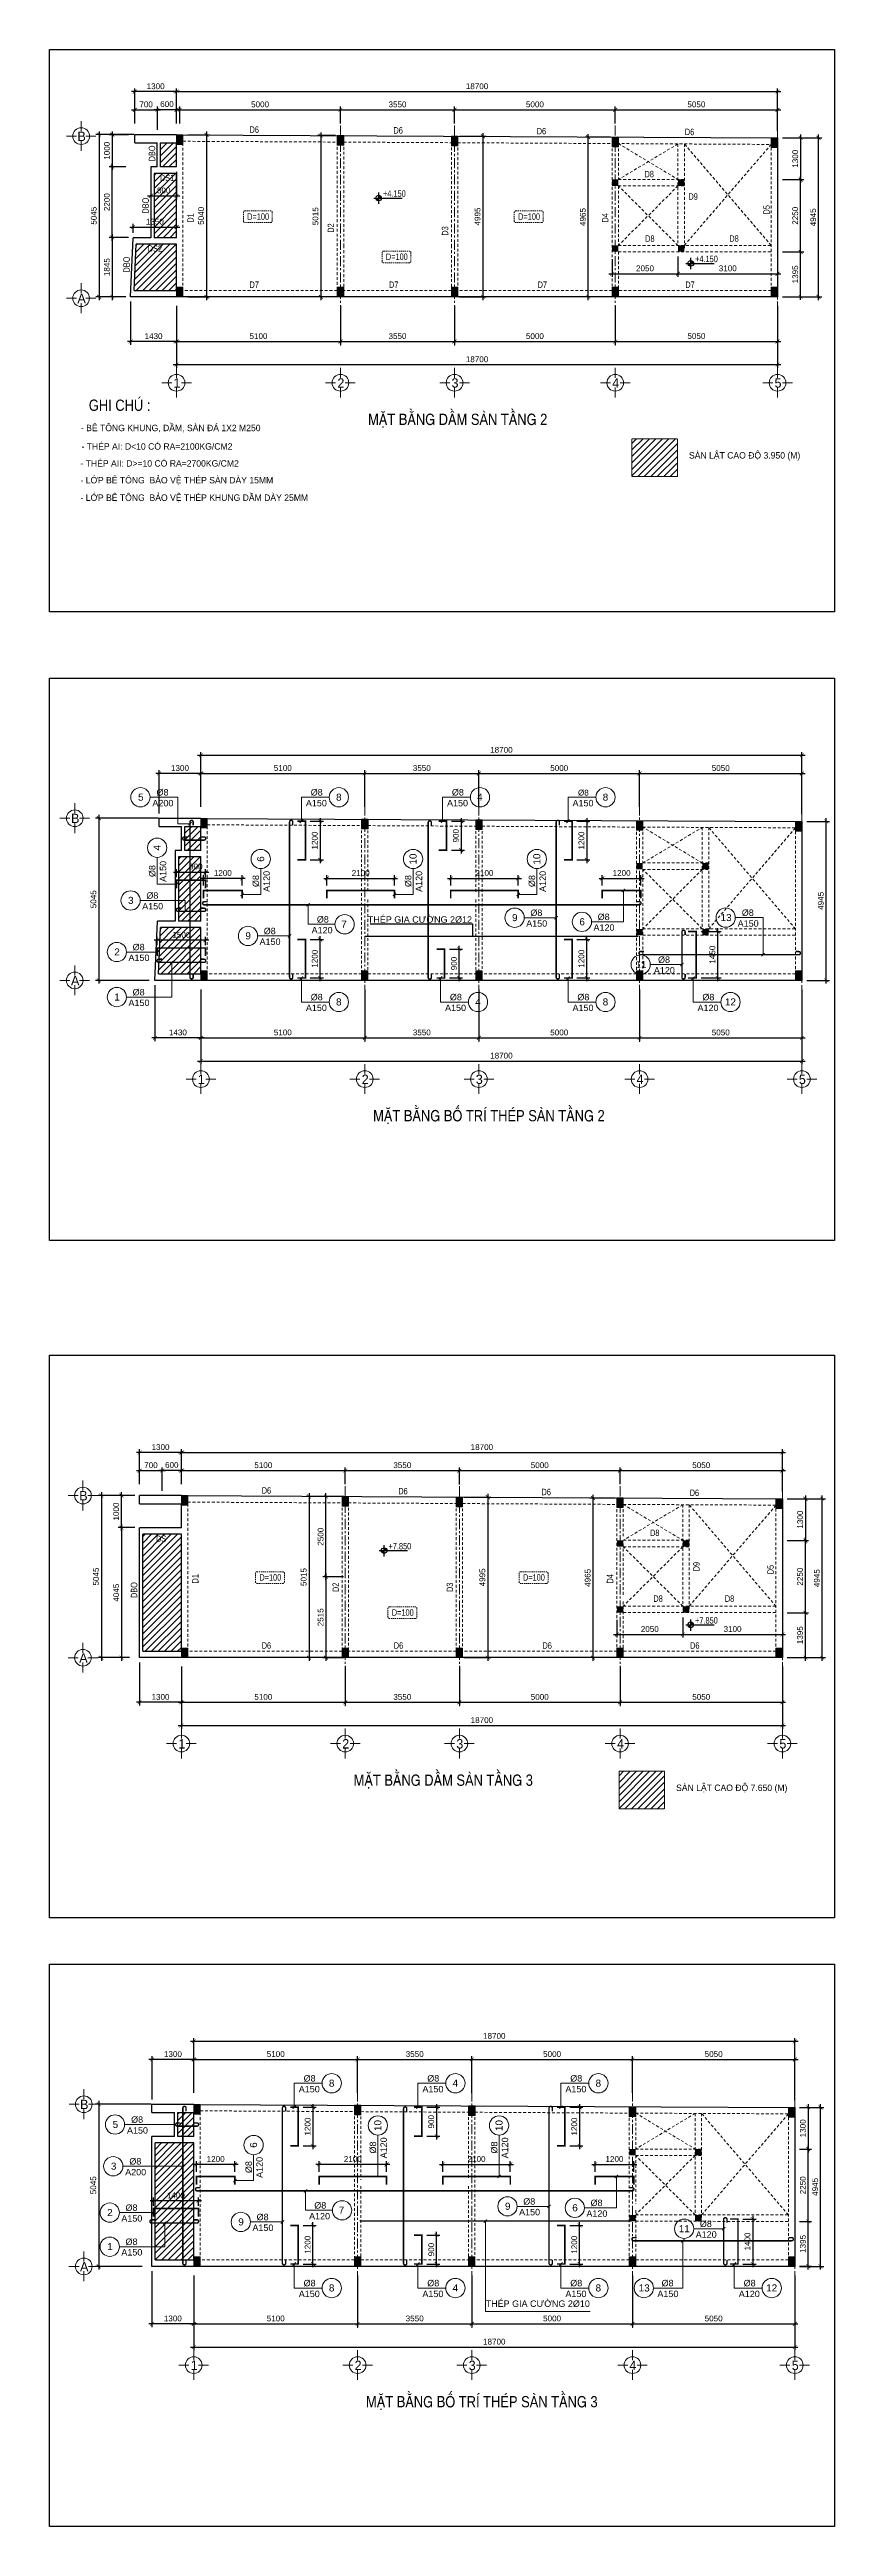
# Model space of a CAD drawing. Header units: millimetres. Extents: x -559287 to -299624, y 2351330 to 2655682.
# Drawn here: x -535995 to -511574, y 2475240 to 2552301 of the extents above; entities that cross this region are included whole.
import ezdxf
from ezdxf.enums import TextEntityAlignment as Align

# ---------------------------------------------------------------- set-up
doc = ezdxf.new("R2010")
doc.units = ezdxf.units.MM
doc.header["$LTSCALE"] = 10
for name, pattern in [('ACAD_ISO04W100', [30, 24, -3, 0, -3]), ('CENTER', [50.8, 31.75, -6.35, 6.35, -6.35]), ('HIDDEN', [0.3, 0.175, -0.125]), ('HIDDENX2', [0.75, 0.5, -0.25])]:
    doc.linetypes.add(name, pattern=pattern)
doc.layers.get('0').update_dxf_attribs({"lineweight": 20})
doc.layers.get('Defpoints').update_dxf_attribs({"lineweight": 20})
for name, color, linetype, lineweight in [('BTCT', 7, 'Continuous', 20), ('Dim', 251, 'Continuous', 15), ('Hatch', 137, 'Continuous', 5), ('kata_text', 7, 'Continuous', 30), ('net bao', 50, 'Continuous', 5), ('Net khuat', 76, 'HIDDENX2', 15), ('Net manh', 8, 'Continuous', 13), ('Net-thay', 252, 'Continuous', 9), ('Text', 54, 'Continuous', 25), ('Thep dai', 2, 'Continuous', 50), ('Thep doc', 140, 'Continuous', 60), ('Tim', 144, 'CENTER', 9), ('Tuong', 1, 'Continuous', 30)]:
    doc.layers.add(name, color=color, linetype=linetype, lineweight=lineweight)
doc.layers.add('L7-03', color=7, linetype='Continuous')
doc.layers.add('ththep', color=3, linetype='Continuous')
doc.styles.add('HELVE', font='VHAVAN.TTF', dxfattribs={"height": 800})
doc.styles.add('IN-NHO', font='VHELVEN.TTF', dxfattribs={"height": 200})
doc.styles.add('kata_text', font='VHELVCN.TTF')
doc.styles.add('NGHIA5', font='arial_0.ttf', dxfattribs={"height": 180})
doc.styles.add('STYLE1-S1', font='VHARIALN.TTF')
doc.styles.add('TEXT', font='VHELVCN.TTF')
doc.styles.add('THUONG', font='VHAVAN.TTF')
doc.dimstyles.new('dim100', dxfattribs={"dimscale": 100, "dimtxt": 180, "dimasz": 1.2, "dimexe": 1, "dimexo": 1.5, "dimgap": 0.75, "dimtad": 1, "dimdec": 0, "dimzin": 0, "dimdsep": 46, "dimtxsty": 'NGHIA5', "dimblk1": 'ARCHTICK', "dimblk2": 'ARCHTICK', "dimsah": 1, "dimcen": 0.09, "dimdle": 1, "dimclrd": 256, "dimclre": 256, "dimclrt": 54, "dimadec": 0, "dimazin": 0, "dimtfac": 1, "dimtdec": 0, "dimtofl": 0, "dimtmove": 2, "dimatfit": 3, "dimfxl": 0, "dimtolj": 1, "dimtzin": 0, "dimarcsym": 0})
pattern_1 = [(45, (-481897.51, 2354571.15), (-101.02788, 101.02788), [])]

msp = doc.modelspace()

# ---------------------------------------------------------------- texts
at = {"layer": 'Text', "style": 'STYLE1-S1'}
for s, p in [('DBO', (-532707, 2548820.7)), ('DBO', (-532907, 2547195.1)), ('D1', (-531510, 2546914)), ('D2', (-527142.2, 2546600.6)), ('D4', (-518606.8, 2546914)), ('D5', (-513588.3, 2547167.8)), ('D3', (-523590.2, 2546508.4)), ('DBO', (-533497.7, 2545363.1)), ('DBO', (-533266.3, 2504123.1)), ('D1', (-531360.1, 2504576.2)), ('D2', (-526991.2, 2504309.5)), ('D3', (-523441.2, 2504309.5)), ('D4', (-518456.9, 2504576.2)), ('D9', (-515771.2, 2504955.6)), ('D5', (-513464.8, 2504862.4))]:
    msp.add_text(s, height=200, rotation=90, dxfattribs=at).set_placement(p)
for s, height, p in [('D6', 200, (-529773.6, 2549709.5)), ('D6', 200, (-525295.4, 2549686.2)), ('D6', 200, (-520838.1, 2549661.9)), ('D6', 200, (-516228.5, 2549637)), ('DS1', 200, (-532560.1, 2548208.4)), ('D8', 200, (-517484.9, 2548325.6)), ('D9', 200, (-516118, 2547627.8)), ('d=100', 200, (-529845.6, 2547003.5)), ('d=100', 200, (-521416, 2547003.5)), ('DS2', 200, (-532938.5, 2546008.4)), ('D8', 200, (-517463.8, 2546319.8)), ('D8', 200, (-514846.6, 2546319.8)), ('d=100', 200, (-525530.7, 2545754.7)), ('D7', 200, (-529773.6, 2544884.7)), ('D7', 200, (-525434.2, 2544884.7)), ('D7', 200, (-520808.8, 2544884.7)), ('D7', 200, (-516215.4, 2544884.7)), ('ghi chó :', 350, (-534773.2, 2541060.1, -38136.3)), ('mÆt b»ng DÇM sµn tÇng 2', 350, (-526084.8, 2540621.2)), ('mÆt b»ng bè trÝ thÐp sµn tÇng 2', 350, (-525926.8, 2518956.6)), ('D6', 200, (-529393.7, 2507371.6)), ('D6', 200, (-525145.5, 2507348.4)), ('D6', 200, (-520688.2, 2507324)), ('D6', 200, (-516078.6, 2507299.1)), ('DS', 200, (-532681.9, 2505870.5)), ('D8', 200, (-517311, 2506054)), ('d=100', 200, (-529465.7, 2504665.6)), ('d=100', 200, (-521266.1, 2504665.6)), ('d=100', 200, (-525345.8, 2503573.6)), ('D8', 200, (-517209, 2504006.4)), ('D8', 200, (-514985.3, 2504006.4)), ('D6', 200, (-529393.7, 2502546.8)), ('D6', 200, (-525284.3, 2502546.8)), ('D6', 200, (-520658.9, 2502546.8)), ('D6', 200, (-516065.5, 2502546.8)), ('mÆt b»ng DÇM sµn tÇng 3', 350, (-526533.9, 2498283.3)), ('mÆt b»ng bè trÝ thÐp sµn tÇng 3', 350, (-526148.5, 2478946.4))]:
    msp.add_text(s, height=height, dxfattribs=at).set_placement(p)
at = {"layer": 'Text', "ltscale": 3, "style": 'THUONG'}
for s, p in [('- bª t«ng khung, dÇm, sµn §¸ 1x2 m250', (-535018.3, 2540427.5)), ('- thÐp ai: d<10 cã rA=2100kg/cm2', (-535001.5, 2539852.6)), ('- thÐp aii: d>=10 cã rA=2700kg/cm2', (-535033.2, 2539325.2)), ('SµN LËT CAO §é 3.950 (M)', (-516099.8, 2539575.3)), ('- líp bª t«ng  b¶o vÖ thÐp sµn dµy 15mm', (-535030.5, 2538802.4)), ('- líp bª t«ng  b¶o vÖ thÐp khung dÇm dµy 25mm', (-535030.5, 2538259.3)), ('SµN LËT CAO §é 7.650 (M)', (-516501.1, 2498121.7))]:
    msp.add_text(s, height=200, dxfattribs=at).set_placement(p)
at = {"layer": 'Text', "style": 'IN-NHO'}
for s, p in [('5', (-533154.7, 2529041.2)), ('8', (-526995.4, 2529041.2)), ('4', (-522603.9, 2529041.2)), ('8', (-518699.2, 2529041.2)), ('3', (-533466.7, 2525829.8)), ('9', (-521519, 2525293.4)), ('13', (-514946.2, 2525295.6)), ('9', (-529815.2, 2524726.4)), ('7', (-526833.8, 2525088.8)), ('6', (-519425.5, 2525165.4)), ('2', (-533894, 2524226)), ('11', (-517597.5, 2523834.6)), ('1', (-533894, 2522823.5)), ('8', (-526995.4, 2522670.9)), ('4', (-522665, 2522670.9)), ('8', (-518699.2, 2522670.9)), ('12', (-514810.4, 2522670.9)), ('8', (-527217.1, 2489031)), ('4', (-523369.7, 2489031)), ('8', (-518920.9, 2489031)), ('5', (-533945.7, 2487747.1)), ('3', (-534001.4, 2486448.9)), ('9', (-521740.7, 2485202.4)), ('6', (-519647.2, 2485155.2)), ('2', (-534115.7, 2485006.6)), ('9', (-530036.9, 2484716.2)), ('7', (-526912.8, 2485078.6)), ('11', (-516246.1, 2484504)), ('1', (-534115.7, 2483946.4)), ('8', (-527217.1, 2482660.7)), ('4', (-523369.7, 2482660.7)), ('8', (-518920.9, 2482660.7)), ('13', (-517492.6, 2482660.7)), ('12', (-513526.8, 2482660.7))]:
    msp.add_text(s, height=220, dxfattribs=at).set_placement(p, align=Align.MIDDLE_CENTER)
at = {"layer": 'Text', "ltscale": 3, "style": 'NGHIA5'}
for s, height, p in [('%%C8', 200, (-532478.7, 2529092.3)), ('%%C8', 200, (-527682.4, 2529092.3)), ('%%C8', 200, (-523290.9, 2529092.3)), ('%%C8', 180, (-519386.2, 2529092.3)), ('A200', 200, (-532468.2, 2528756.4)), ('A150', 200, (-527693, 2528756.4)), ('A150', 200, (-523301.4, 2528756.4)), ('A150', 200, (-519396.7, 2528756.4)), ('%%C8', 200, (-532795.8, 2525880.9)), ('A150', 200, (-532785.3, 2525547.9)), ('%%C8', 200, (-527492.7, 2525139.9)), ('THÉP GIA CƯỜNG 2%%C12', 200, (-524471.3, 2525135.4)), ('%%C8', 200, (-520848.1, 2525344.4)), ('%%C8', 200, (-518754.6, 2525216.5)), ('%%C8', 200, (-514270.3, 2525346.7)), ('A150', 200, (-529133.8, 2524444.6)), ('%%C8', 200, (-529144.3, 2524777.5)), ('A120', 200, (-527514.7, 2524804)), ('A150', 200, (-520837.6, 2525011.5)), ('A120', 200, (-518744.1, 2524883.5)), ('A150', 200, (-514259.7, 2525010.8)), ('A150', 200, (-533212.6, 2523944.1)), ('%%C8', 200, (-533223.1, 2524277.1)), ('A120', 200, (-516866.1, 2523552.8)), ('%%C8', 200, (-516876.6, 2523885.7)), ('%%C8', 200, (-533223.1, 2522874.5)), ('A150', 200, (-533212.6, 2522541.6)), ('A150', 200, (-527693, 2522386.1)), ('%%C8', 200, (-527682.4, 2522722)), ('A150', 200, (-523362.6, 2522386.1)), ('%%C8', 200, (-523352, 2522722)), ('A150', 200, (-519396.7, 2522386.1)), ('%%C8', 200, (-519386.2, 2522722)), ('A120', 200, (-515507.9, 2522386.1)), ('%%C8', 200, (-515497.4, 2522722)), ('%%C8', 200, (-527904.1, 2489082.1)), ('%%C8', 200, (-524056.8, 2489082.1)), ('%%C8', 200, (-519607.9, 2489082.1)), ('A150', 200, (-527914.7, 2488746.2)), ('A150', 200, (-524067.3, 2488746.2)), ('A150', 200, (-519618.4, 2488746.2)), ('A150', 200, (-533259.2, 2487462.3)), ('%%C8', 200, (-533269.7, 2487798.2)), ('A200', 200, (-533314.9, 2486164)), ('%%C8', 200, (-533325.4, 2486500)), ('%%C8', 200, (-533444.8, 2485057.7)), ('%%C8', 200, (-527571.7, 2485129.7)), ('%%C8', 200, (-521069.8, 2485253.5)), ('%%C8', 200, (-518976.3, 2485206.3)), ('A150', 200, (-533434.3, 2484724.7)), ('A150', 200, (-529355.5, 2484434.4)), ('%%C8', 200, (-529366, 2484767.3)), ('A120', 200, (-527593.7, 2484793.8)), ('A150', 200, (-521059.3, 2484920.5)), ('A120', 200, (-518965.8, 2484873.3)), ('%%C8', 200, (-515575.2, 2484555.1)), ('A150', 200, (-533434.3, 2483669.5)), ('%%C8', 200, (-533444.8, 2483997.5)), ('A120', 200, (-515564.6, 2484222.1)), ('%%C8', 200, (-527904.1, 2482711.8)), ('%%C8', 200, (-524056.8, 2482711.8)), ('%%C8', 200, (-519607.9, 2482711.8)), ('%%C8', 200, (-516766.6, 2482711.8)), ('%%C8', 200, (-514213.8, 2482711.8)), ('A150', 200, (-527914.7, 2482375.9)), ('A150', 200, (-524067.3, 2482375.9)), ('THÉP GIA CƯỜNG 2%%C10', 200, (-520805.4, 2482071.8)), ('A150', 200, (-519618.4, 2482375.9)), ('A150', 200, (-516756.1, 2482375.9)), ('A120', 200, (-514224.3, 2482375.9))]:
    msp.add_text(s, height=height, dxfattribs=at).set_placement(p, align=Align.CENTER)
for s, p in [('%%C8', (-532699.9, 2526742.1)), ('A150', (-532364, 2526731.5)), ('%%C8', (-529477.4, 2526430.9)), ('A120', (-529141.5, 2526420.3)), ('%%C8', (-524737.3, 2526430.9)), ('A120', (-524401.4, 2526420.3)), ('%%C8', (-520887.3, 2526430.9)), ('A120', (-520551.4, 2526420.3)), ('%%C8', (-525833.9, 2487029.4)), ('A120', (-525498, 2487018.9)), ('%%C8', (-522061.5, 2487029.4)), ('A120', (-521725.6, 2487018.9)), ('%%C8', (-529699.1, 2486420.7)), ('A120', (-529363.2, 2486410.1))]:
    msp.add_text(s, height=200, rotation=90, dxfattribs=at).set_placement(p, align=Align.CENTER)
at = {"layer": 'Text', "style": 'IN-NHO'}
for s, p in [('4', (-532648.8, 2527466.7)), ('6', (-529426.3, 2527116)), ('10', (-524686.2, 2527116)), ('10', (-520836.2, 2527116)), ('10', (-525782.8, 2487714.6)), ('10', (-522010.4, 2487714.6)), ('6', (-529648, 2487105.8))]:
    msp.add_text(s, height=220, rotation=90, dxfattribs=at).set_placement(p, align=Align.MIDDLE_CENTER)

# ---------------------------------------------------------------- blocks, each defined once
blk = doc.blocks.new('_ARCHTICK')
at = {"color": 0, "linetype": 'ByBlock', "const_width": 0.15}
blk.add_lwpolyline([(-0.5, -0.5), (0.5, 0.5)], dxfattribs=at)
blk = doc.blocks.new('*D304')
at = {"layer": 'Defpoints', "color": 0, "transparency": 16777216}
for p in [(-531894, 2502140), (-526794, 2502140), (-526794, 2500880)]:
    blk.add_point(p, dxfattribs=at)
at = {"layer": 'Dim', "lineweight": -2, "transparency": 16777216}
for p, q in [((-531894, 2501990), (-531894, 2500780)), ((-526794, 2501990), (-526794, 2500780)), ((-531994, 2500880), (-526694, 2500880))]:
    blk.add_line(p, q, dxfattribs=at)
at = {"layer": 'Dim', "lineweight": -2, "transparency": 16777216, "xscale": 120, "yscale": 120, "zscale": 120, "rotation": 180}
blk.add_blockref('_ARCHTICK', (-531894, 2500880), dxfattribs=at)
at = {"layer": 'Dim', "lineweight": -2, "transparency": 16777216, "xscale": 120, "yscale": 120, "zscale": 120}
blk.add_blockref('_ARCHTICK', (-526794, 2500880), dxfattribs=at)
at = {"layer": 'Dim', "color": 54, "transparency": 16777216, "insert": (-529344, 2501047), "char_height": 180, "attachment_point": 5, "style": 'NGHIA5'}
blk.add_mtext('\\A1;5100', dxfattribs=at)
blk = doc.blocks.new('*D305')
at = {"layer": 'Defpoints', "color": 0, "transparency": 16777216}
for p in [(-526794, 2502140), (-523244, 2502140), (-523244, 2500880)]:
    blk.add_point(p, dxfattribs=at)
at = {"layer": 'Dim', "lineweight": -2, "transparency": 16777216}
for p, q in [((-526794, 2501990), (-526794, 2500780)), ((-523244, 2501990), (-523244, 2500780)), ((-526894, 2500880), (-523144, 2500880))]:
    blk.add_line(p, q, dxfattribs=at)
at = {"layer": 'Dim', "lineweight": -2, "transparency": 16777216, "xscale": 120, "yscale": 120, "zscale": 120, "rotation": 180}
blk.add_blockref('_ARCHTICK', (-526794, 2500880), dxfattribs=at)
at = {"layer": 'Dim', "lineweight": -2, "transparency": 16777216, "xscale": 120, "yscale": 120, "zscale": 120}
blk.add_blockref('_ARCHTICK', (-523244, 2500880), dxfattribs=at)
at = {"layer": 'Dim', "color": 54, "transparency": 16777216, "insert": (-525019, 2501047), "char_height": 180, "attachment_point": 5, "style": 'NGHIA5'}
blk.add_mtext('\\A1;3550', dxfattribs=at)
blk = doc.blocks.new('*D306')
at = {"layer": 'Defpoints', "color": 0, "transparency": 16777216}
for p in [(-523244, 2502140), (-518244, 2502140), (-518244, 2500880)]:
    blk.add_point(p, dxfattribs=at)
at = {"layer": 'Dim', "lineweight": -2, "transparency": 16777216}
for p, q in [((-523244, 2501990), (-523244, 2500780)), ((-518244, 2501990), (-518244, 2500780)), ((-523344, 2500880), (-518144, 2500880))]:
    blk.add_line(p, q, dxfattribs=at)
at = {"layer": 'Dim', "lineweight": -2, "transparency": 16777216, "xscale": 120, "yscale": 120, "zscale": 120, "rotation": 180}
blk.add_blockref('_ARCHTICK', (-523244, 2500880), dxfattribs=at)
at = {"layer": 'Dim', "lineweight": -2, "transparency": 16777216, "xscale": 120, "yscale": 120, "zscale": 120}
blk.add_blockref('_ARCHTICK', (-518244, 2500880), dxfattribs=at)
at = {"layer": 'Dim', "color": 54, "transparency": 16777216, "insert": (-520744, 2501047), "char_height": 180, "attachment_point": 5, "style": 'NGHIA5'}
blk.add_mtext('\\A1;5000', dxfattribs=at)
blk = doc.blocks.new('*D307')
at = {"layer": 'Defpoints', "color": 0, "transparency": 16777216}
for p in [(-518244, 2502140), (-513194, 2502140), (-513194, 2500880)]:
    blk.add_point(p, dxfattribs=at)
at = {"layer": 'Dim', "lineweight": -2, "transparency": 16777216}
for p, q in [((-518244, 2501990), (-518244, 2500780)), ((-513194, 2501990), (-513194, 2500780)), ((-518344, 2500880), (-513094, 2500880))]:
    blk.add_line(p, q, dxfattribs=at)
at = {"layer": 'Dim', "lineweight": -2, "transparency": 16777216, "xscale": 120, "yscale": 120, "zscale": 120, "rotation": 180}
blk.add_blockref('_ARCHTICK', (-518244, 2500880), dxfattribs=at)
at = {"layer": 'Dim', "lineweight": -2, "transparency": 16777216, "xscale": 120, "yscale": 120, "zscale": 120}
blk.add_blockref('_ARCHTICK', (-513194, 2500880), dxfattribs=at)
at = {"layer": 'Dim', "color": 54, "transparency": 16777216, "insert": (-515719, 2501047), "char_height": 180, "attachment_point": 5, "style": 'NGHIA5'}
blk.add_mtext('\\A1;5050', dxfattribs=at)
blk = doc.blocks.new('*D308')
at = {"layer": 'Defpoints', "color": 0, "transparency": 16777216}
for p in [(-531894, 2502140), (-513194, 2502140), (-513194, 2500159)]:
    blk.add_point(p, dxfattribs=at)
at = {"layer": 'Dim', "lineweight": -2, "transparency": 16777216}
for p, q in [((-531894, 2501990), (-531894, 2500059)), ((-513194, 2501990), (-513194, 2500059)), ((-531994, 2500159), (-513094, 2500159))]:
    blk.add_line(p, q, dxfattribs=at)
at = {"layer": 'Dim', "lineweight": -2, "transparency": 16777216, "xscale": 120, "yscale": 120, "zscale": 120, "rotation": 180}
blk.add_blockref('_ARCHTICK', (-531894, 2500159), dxfattribs=at)
at = {"layer": 'Dim', "lineweight": -2, "transparency": 16777216, "xscale": 120, "yscale": 120, "zscale": 120}
blk.add_blockref('_ARCHTICK', (-513194, 2500159), dxfattribs=at)
at = {"layer": 'Dim', "color": 54, "transparency": 16777216, "insert": (-522544, 2500326), "char_height": 180, "attachment_point": 5, "style": 'NGHIA5'}
blk.add_mtext('\\A1;18700', dxfattribs=at)
blk = doc.blocks.new('truc ngang-helve')
for points in [[(0, -4.8), (0, 0)], [(-2.3, -7.1), (-7.1, -7.1)], [(0, -9.5), (0, -14.3)], [(2.3, -7.1), (7.1, -7.1)]]:
    blk.add_lwpolyline(points)
blk.add_circle((0, -7.1), 4)
at = {"style": 'HELVE'}
blk.add_attdef('A', text='', height=4.5, dxfattribs=at).set_placement((0, -7), align=Align.MIDDLE_CENTER)
blk = doc.blocks.new('*D309')
at = {"layer": 'Defpoints', "color": 0, "transparency": 16777216}
for p in [(-533194, 2506315), (-533755, 2502270), (-533353, 2502270)]:
    blk.add_point(p, dxfattribs=at)
at = {"layer": 'Dim', "lineweight": -2, "transparency": 16777216}
for p, q in [((-533344, 2506315), (-533855, 2506315)), ((-533755, 2506415), (-533755, 2502170)), ((-533503, 2502270), (-533855, 2502270))]:
    blk.add_line(p, q, dxfattribs=at)
at = {"layer": 'Dim', "lineweight": -2, "transparency": 16777216, "xscale": 120, "yscale": 120, "zscale": 120}
for p, rotation in [((-533755, 2506315), 90), ((-533755, 2502270), 270)]:
    blk.add_blockref('_ARCHTICK', p, dxfattribs=dict(at, rotation=rotation))
at = {"layer": 'Dim', "color": 54, "transparency": 16777216, "insert": (-533921, 2504292), "char_height": 180, "attachment_point": 5, "rotation": 90, "style": 'NGHIA5'}
blk.add_mtext('\\A1;4045', dxfattribs=at)
blk = doc.blocks.new('*D310')
at = {"layer": 'Defpoints', "color": 0, "transparency": 16777216}
for p in [(-526794, 2508089), (-531894, 2507515), (-526794, 2507515)]:
    blk.add_point(p, dxfattribs=at)
at = {"layer": 'Dim', "lineweight": -2, "transparency": 16777216}
for p, q in [((-531994, 2508089), (-526694, 2508089)), ((-531894, 2507665), (-531894, 2508189)), ((-526794, 2507665), (-526794, 2508189))]:
    blk.add_line(p, q, dxfattribs=at)
at = {"layer": 'Dim', "lineweight": -2, "transparency": 16777216, "xscale": 120, "yscale": 120, "zscale": 120, "rotation": 180}
blk.add_blockref('_ARCHTICK', (-531894, 2508089), dxfattribs=at)
at = {"layer": 'Dim', "lineweight": -2, "transparency": 16777216, "xscale": 120, "yscale": 120, "zscale": 120}
blk.add_blockref('_ARCHTICK', (-526794, 2508089), dxfattribs=at)
at = {"layer": 'Dim', "color": 54, "transparency": 16777216, "insert": (-529344, 2508256), "char_height": 180, "attachment_point": 5, "style": 'NGHIA5'}
blk.add_mtext('\\A1;5100', dxfattribs=at)
blk = doc.blocks.new('*D311')
at = {"layer": 'Defpoints', "color": 0, "transparency": 16777216}
for p in [(-523244, 2508089), (-526794, 2507515), (-523244, 2507508)]:
    blk.add_point(p, dxfattribs=at)
at = {"layer": 'Dim', "lineweight": -2, "transparency": 16777216}
for p, q in [((-526894, 2508089), (-523144, 2508089)), ((-526794, 2507665), (-526794, 2508189)), ((-523244, 2507658), (-523244, 2508189))]:
    blk.add_line(p, q, dxfattribs=at)
at = {"layer": 'Dim', "lineweight": -2, "transparency": 16777216, "xscale": 120, "yscale": 120, "zscale": 120, "rotation": 180}
blk.add_blockref('_ARCHTICK', (-526794, 2508089), dxfattribs=at)
at = {"layer": 'Dim', "lineweight": -2, "transparency": 16777216, "xscale": 120, "yscale": 120, "zscale": 120}
blk.add_blockref('_ARCHTICK', (-523244, 2508089), dxfattribs=at)
at = {"layer": 'Dim', "color": 54, "transparency": 16777216, "insert": (-525019, 2508256), "char_height": 180, "attachment_point": 5, "style": 'NGHIA5'}
blk.add_mtext('\\A1;3550', dxfattribs=at)
blk = doc.blocks.new('*D312')
at = {"layer": 'Defpoints', "color": 0, "transparency": 16777216}
for p in [(-518244, 2508089), (-523244, 2507508), (-518244, 2507515)]:
    blk.add_point(p, dxfattribs=at)
at = {"layer": 'Dim', "lineweight": -2, "transparency": 16777216}
for p, q in [((-523344, 2508089), (-518144, 2508089)), ((-523244, 2507658), (-523244, 2508189)), ((-518244, 2507665), (-518244, 2508189))]:
    blk.add_line(p, q, dxfattribs=at)
at = {"layer": 'Dim', "lineweight": -2, "transparency": 16777216, "xscale": 120, "yscale": 120, "zscale": 120, "rotation": 180}
blk.add_blockref('_ARCHTICK', (-523244, 2508089), dxfattribs=at)
at = {"layer": 'Dim', "lineweight": -2, "transparency": 16777216, "xscale": 120, "yscale": 120, "zscale": 120}
blk.add_blockref('_ARCHTICK', (-518244, 2508089), dxfattribs=at)
at = {"layer": 'Dim', "color": 54, "transparency": 16777216, "insert": (-520744, 2508256), "char_height": 180, "attachment_point": 5, "style": 'NGHIA5'}
blk.add_mtext('\\A1;5000', dxfattribs=at)
blk = doc.blocks.new('*D313')
at = {"layer": 'Defpoints', "color": 0, "transparency": 16777216}
for p in [(-513194, 2508089), (-518244, 2507515), (-513194, 2507287)]:
    blk.add_point(p, dxfattribs=at)
at = {"layer": 'Dim', "lineweight": -2, "transparency": 16777216}
for p, q in [((-518344, 2508089), (-513094, 2508089)), ((-518244, 2507665), (-518244, 2508189)), ((-513194, 2507437), (-513194, 2508189))]:
    blk.add_line(p, q, dxfattribs=at)
at = {"layer": 'Dim', "lineweight": -2, "transparency": 16777216, "xscale": 120, "yscale": 120, "zscale": 120, "rotation": 180}
blk.add_blockref('_ARCHTICK', (-518244, 2508089), dxfattribs=at)
at = {"layer": 'Dim', "lineweight": -2, "transparency": 16777216, "xscale": 120, "yscale": 120, "zscale": 120}
blk.add_blockref('_ARCHTICK', (-513194, 2508089), dxfattribs=at)
at = {"layer": 'Dim', "color": 54, "transparency": 16777216, "insert": (-515719, 2508256), "char_height": 180, "attachment_point": 5, "style": 'NGHIA5'}
blk.add_mtext('\\A1;5050', dxfattribs=at)
blk = doc.blocks.new('*D314')
at = {"layer": 'Defpoints', "color": 0, "transparency": 16777216}
for p in [(-513194, 2508653), (-531894, 2507515), (-513194, 2507350)]:
    blk.add_point(p, dxfattribs=at)
at = {"layer": 'Dim', "lineweight": -2, "transparency": 16777216}
for p, q in [((-531994, 2508653), (-513094, 2508653)), ((-531894, 2507665), (-531894, 2508753)), ((-513194, 2507500), (-513194, 2508753))]:
    blk.add_line(p, q, dxfattribs=at)
at = {"layer": 'Dim', "lineweight": -2, "transparency": 16777216, "xscale": 120, "yscale": 120, "zscale": 120, "rotation": 180}
blk.add_blockref('_ARCHTICK', (-531894, 2508653), dxfattribs=at)
at = {"layer": 'Dim', "lineweight": -2, "transparency": 16777216, "xscale": 120, "yscale": 120, "zscale": 120}
blk.add_blockref('_ARCHTICK', (-513194, 2508653), dxfattribs=at)
at = {"layer": 'Dim', "color": 54, "transparency": 16777216, "insert": (-522544, 2508820), "char_height": 180, "attachment_point": 5, "style": 'NGHIA5'}
blk.add_mtext('\\A1;18700', dxfattribs=at)
blk = doc.blocks.new('*D315')
at = {"layer": 'Defpoints', "color": 0, "transparency": 16777216}
for p in [(-513194, 2507215), (-511955, 2507215), (-513194, 2502270)]:
    blk.add_point(p, dxfattribs=at)
at = {"layer": 'Dim', "lineweight": -2, "transparency": 16777216}
for p, q in [((-513044, 2507215), (-511855, 2507215)), ((-511955, 2502170), (-511955, 2507315)), ((-513044, 2502270), (-511855, 2502270))]:
    blk.add_line(p, q, dxfattribs=at)
at = {"layer": 'Dim', "lineweight": -2, "transparency": 16777216, "xscale": 120, "yscale": 120, "zscale": 120}
for p, rotation in [((-511955, 2507215), 90), ((-511955, 2502270), 270)]:
    blk.add_blockref('_ARCHTICK', p, dxfattribs=dict(at, rotation=rotation))
at = {"layer": 'Dim', "color": 54, "transparency": 16777216, "insert": (-512122, 2504743), "char_height": 180, "attachment_point": 5, "rotation": 90, "style": 'NGHIA5'}
blk.add_mtext('\\A1;4945', dxfattribs=at)
blk = doc.blocks.new('*D316')
at = {"layer": 'Defpoints', "color": 0, "transparency": 16777216}
for p in [(-518344, 2503601), (-516294, 2503670), (-516294, 2502993)]:
    blk.add_point(p, dxfattribs=at)
at = {"layer": 'Dim', "lineweight": -2, "transparency": 16777216}
for p, q in [((-518444, 2502993), (-516194, 2502993)), ((-518344, 2503451), (-518344, 2502893)), ((-516294, 2503520), (-516294, 2502893))]:
    blk.add_line(p, q, dxfattribs=at)
at = {"layer": 'Dim', "lineweight": -2, "transparency": 16777216, "xscale": 120, "yscale": 120, "zscale": 120, "rotation": 180}
blk.add_blockref('_ARCHTICK', (-518344, 2502993), dxfattribs=at)
at = {"layer": 'Dim', "lineweight": -2, "transparency": 16777216, "xscale": 120, "yscale": 120, "zscale": 120}
blk.add_blockref('_ARCHTICK', (-516294, 2502993), dxfattribs=at)
at = {"layer": 'Dim', "color": 54, "transparency": 16777216, "insert": (-517319, 2503160), "char_height": 180, "attachment_point": 5, "style": 'NGHIA5'}
blk.add_mtext('\\A1;2050', dxfattribs=at)
blk = doc.blocks.new('*D317')
at = {"layer": 'Defpoints', "color": 0, "transparency": 16777216}
for p in [(-516294, 2503670), (-513194, 2503670), (-513194, 2502993)]:
    blk.add_point(p, dxfattribs=at)
at = {"layer": 'Dim', "lineweight": -2, "transparency": 16777216}
for p, q in [((-516394, 2502993), (-513094, 2502993)), ((-516294, 2503520), (-516294, 2502893)), ((-513194, 2503520), (-513194, 2502893))]:
    blk.add_line(p, q, dxfattribs=at)
at = {"layer": 'Dim', "lineweight": -2, "transparency": 16777216, "xscale": 120, "yscale": 120, "zscale": 120, "rotation": 180}
blk.add_blockref('_ARCHTICK', (-516294, 2502993), dxfattribs=at)
at = {"layer": 'Dim', "lineweight": -2, "transparency": 16777216, "xscale": 120, "yscale": 120, "zscale": 120}
blk.add_blockref('_ARCHTICK', (-513194, 2502993), dxfattribs=at)
at = {"layer": 'Dim', "color": 54, "transparency": 16777216, "insert": (-514744, 2503160), "char_height": 180, "attachment_point": 5, "style": 'NGHIA5'}
blk.add_mtext('\\A1;3100', dxfattribs=at)
blk = doc.blocks.new('*D302')
at = {"layer": 'Defpoints', "color": 0, "transparency": 16777216}
for p in [(-533193, 2502270), (-531893, 2502140), (-533193, 2500880)]:
    blk.add_point(p, dxfattribs=at)
at = {"layer": 'Dim', "lineweight": -2, "transparency": 16777216}
for p, q in [((-533193, 2502120), (-533193, 2500780)), ((-531893, 2501990), (-531893, 2500780)), ((-531793, 2500880), (-533293, 2500880))]:
    blk.add_line(p, q, dxfattribs=at)
at = {"layer": 'Dim', "lineweight": -2, "transparency": 16777216, "xscale": 120, "yscale": 120, "zscale": 120, "rotation": 180}
blk.add_blockref('_ARCHTICK', (-533193, 2500880), dxfattribs=at)
at = {"layer": 'Dim', "lineweight": -2, "transparency": 16777216, "xscale": 120, "yscale": 120, "zscale": 120}
blk.add_blockref('_ARCHTICK', (-531893, 2500880), dxfattribs=at)
at = {"layer": 'Dim', "color": 54, "transparency": 16777216, "insert": (-532543, 2501047), "char_height": 180, "attachment_point": 5, "style": 'NGHIA5'}
blk.add_mtext('\\A1;1300', dxfattribs=at)
blk = doc.blocks.new('*D303')
at = {"layer": 'Defpoints', "color": 0, "transparency": 16777216}
for p in [(-532491, 2508089), (-532491, 2507310), (-531891, 2507515)]:
    blk.add_point(p, dxfattribs=at)
at = {"layer": 'Dim', "lineweight": -2, "transparency": 16777216}
for p, q in [((-531791, 2508089), (-532591, 2508089)), ((-532491, 2507460), (-532491, 2508189)), ((-531891, 2507665), (-531891, 2508189))]:
    blk.add_line(p, q, dxfattribs=at)
at = {"layer": 'Dim', "lineweight": -2, "transparency": 16777216, "xscale": 120, "yscale": 120, "zscale": 120, "rotation": 180}
blk.add_blockref('_ARCHTICK', (-532491, 2508089), dxfattribs=at)
at = {"layer": 'Dim', "lineweight": -2, "transparency": 16777216, "xscale": 120, "yscale": 120, "zscale": 120}
blk.add_blockref('_ARCHTICK', (-531891, 2508089), dxfattribs=at)
at = {"layer": 'Dim', "color": 54, "transparency": 16777216, "insert": (-532191, 2508263), "char_height": 180, "attachment_point": 5, "style": 'NGHIA5'}
blk.add_mtext('\\A1;600', dxfattribs=at)
blk = doc.blocks.new('*D300')
at = {"layer": 'Defpoints', "color": 0, "transparency": 16777216}
for p in [(-533191, 2508653), (-533191, 2507874), (-531891, 2508079)]:
    blk.add_point(p, dxfattribs=at)
at = {"layer": 'Dim', "lineweight": -2, "transparency": 16777216}
for p, q in [((-531791, 2508653), (-533291, 2508653)), ((-533191, 2508024), (-533191, 2508753)), ((-531891, 2508229), (-531891, 2508753))]:
    blk.add_line(p, q, dxfattribs=at)
at = {"layer": 'Dim', "lineweight": -2, "transparency": 16777216, "xscale": 120, "yscale": 120, "zscale": 120, "rotation": 180}
blk.add_blockref('_ARCHTICK', (-533191, 2508653), dxfattribs=at)
at = {"layer": 'Dim', "lineweight": -2, "transparency": 16777216, "xscale": 120, "yscale": 120, "zscale": 120}
blk.add_blockref('_ARCHTICK', (-531891, 2508653), dxfattribs=at)
at = {"layer": 'Dim', "color": 54, "transparency": 16777216, "insert": (-532541, 2508820), "char_height": 180, "attachment_point": 5, "style": 'NGHIA5'}
blk.add_mtext('\\A1;1300', dxfattribs=at)
blk = doc.blocks.new('*D301')
at = {"layer": 'Defpoints', "color": 0, "transparency": 16777216}
for p in [(-532491, 2508089), (-533191, 2507515), (-532491, 2507310)]:
    blk.add_point(p, dxfattribs=at)
at = {"layer": 'Dim', "lineweight": -2, "transparency": 16777216}
for p, q in [((-533291, 2508089), (-532391, 2508089)), ((-533191, 2507665), (-533191, 2508189)), ((-532491, 2507460), (-532491, 2508189))]:
    blk.add_line(p, q, dxfattribs=at)
at = {"layer": 'Dim', "lineweight": -2, "transparency": 16777216, "xscale": 120, "yscale": 120, "zscale": 120, "rotation": 180}
blk.add_blockref('_ARCHTICK', (-533191, 2508089), dxfattribs=at)
at = {"layer": 'Dim', "lineweight": -2, "transparency": 16777216, "xscale": 120, "yscale": 120, "zscale": 120}
blk.add_blockref('_ARCHTICK', (-532491, 2508089), dxfattribs=at)
at = {"layer": 'Dim', "color": 54, "transparency": 16777216, "insert": (-532841, 2508256), "char_height": 180, "attachment_point": 5, "style": 'NGHIA5'}
blk.add_mtext('\\A1;700', dxfattribs=at)
blk = doc.blocks.new('*D297')
at = {"layer": 'Defpoints', "color": 0, "transparency": 16777216}
for p in [(-526794, 2507285), (-527921, 2502270), (-526794, 2502270)]:
    blk.add_point(p, dxfattribs=at)
at = {"layer": 'Dim', "lineweight": -2, "transparency": 16777216}
for p, q in [((-526944, 2507285), (-528021, 2507285)), ((-527921, 2507385), (-527921, 2502170)), ((-526944, 2502270), (-528021, 2502270))]:
    blk.add_line(p, q, dxfattribs=at)
at = {"layer": 'Dim', "lineweight": -2, "transparency": 16777216, "xscale": 120, "yscale": 120, "zscale": 120}
for p, rotation in [((-527921, 2507285), 90), ((-527921, 2502270), 270)]:
    blk.add_blockref('_ARCHTICK', p, dxfattribs=dict(at, rotation=rotation))
at = {"layer": 'Dim', "color": 54, "transparency": 16777216, "insert": (-528088, 2504777), "char_height": 180, "attachment_point": 5, "rotation": 90, "style": 'NGHIA5'}
blk.add_mtext('\\A1;5015', dxfattribs=at)
blk = doc.blocks.new('*D298')
at = {"layer": 'Defpoints', "color": 0, "transparency": 16777216}
for p in [(-523244, 2507265), (-523244, 2502270), (-522361, 2502270)]:
    blk.add_point(p, dxfattribs=at)
at = {"layer": 'Dim', "lineweight": -2, "transparency": 16777216}
for p, q in [((-523094, 2507265), (-522261, 2507265)), ((-522361, 2507365), (-522361, 2502170)), ((-523094, 2502270), (-522261, 2502270))]:
    blk.add_line(p, q, dxfattribs=at)
at = {"layer": 'Dim', "lineweight": -2, "transparency": 16777216, "xscale": 120, "yscale": 120, "zscale": 120}
for p, rotation in [((-522361, 2507265), 90), ((-522361, 2502270), 270)]:
    blk.add_blockref('_ARCHTICK', p, dxfattribs=dict(at, rotation=rotation))
at = {"layer": 'Dim', "color": 54, "transparency": 16777216, "insert": (-522528, 2504768), "char_height": 180, "attachment_point": 5, "rotation": 90, "style": 'NGHIA5'}
blk.add_mtext('\\A1;4995', dxfattribs=at)
blk = doc.blocks.new('*D299')
at = {"layer": 'Defpoints', "color": 0, "transparency": 16777216}
for p in [(-519085, 2507235), (-518244, 2507235), (-518244, 2502270)]:
    blk.add_point(p, dxfattribs=at)
at = {"layer": 'Dim', "lineweight": -2, "transparency": 16777216}
for p, q in [((-518394, 2507235), (-519185, 2507235)), ((-519085, 2502170), (-519085, 2507335)), ((-518394, 2502270), (-519185, 2502270))]:
    blk.add_line(p, q, dxfattribs=at)
at = {"layer": 'Dim', "lineweight": -2, "transparency": 16777216, "xscale": 120, "yscale": 120, "zscale": 120}
for p, rotation in [((-519085, 2507235), 90), ((-519085, 2502270), 270)]:
    blk.add_blockref('_ARCHTICK', p, dxfattribs=dict(at, rotation=rotation))
at = {"layer": 'Dim', "color": 54, "transparency": 16777216, "insert": (-519252, 2504753), "char_height": 180, "attachment_point": 5, "rotation": 90, "style": 'NGHIA5'}
blk.add_mtext('\\A1;4965', dxfattribs=at)
blk = doc.blocks.new('*D410')
at = {"layer": 'Defpoints', "color": 0, "transparency": 16777216}
for p in [(-531508, 2483202), (-526409, 2483202), (-526409, 2481543)]:
    blk.add_point(p, dxfattribs=at)
at = {"layer": 'Dim', "lineweight": -2, "transparency": 16777216}
for p, q in [((-531508, 2483052), (-531508, 2481443)), ((-526409, 2483052), (-526409, 2481443)), ((-531608, 2481543), (-526309, 2481543))]:
    blk.add_line(p, q, dxfattribs=at)
at = {"layer": 'Dim', "lineweight": -2, "transparency": 16777216, "xscale": 120, "yscale": 120, "zscale": 120, "rotation": 180}
blk.add_blockref('_ARCHTICK', (-531508, 2481543), dxfattribs=at)
at = {"layer": 'Dim', "lineweight": -2, "transparency": 16777216, "xscale": 120, "yscale": 120, "zscale": 120}
blk.add_blockref('_ARCHTICK', (-526409, 2481543), dxfattribs=at)
at = {"layer": 'Dim', "color": 54, "transparency": 16777216, "insert": (-528958, 2481710), "char_height": 180, "attachment_point": 5, "style": 'NGHIA5'}
blk.add_mtext('\\A1;5100', dxfattribs=at)
blk = doc.blocks.new('*D411')
at = {"layer": 'Defpoints', "color": 0, "transparency": 16777216}
for p in [(-526409, 2483202), (-522859, 2483202), (-522859, 2481543)]:
    blk.add_point(p, dxfattribs=at)
at = {"layer": 'Dim', "lineweight": -2, "transparency": 16777216}
for p, q in [((-526409, 2483052), (-526409, 2481443)), ((-522859, 2483052), (-522859, 2481443)), ((-526509, 2481543), (-522759, 2481543))]:
    blk.add_line(p, q, dxfattribs=at)
at = {"layer": 'Dim', "lineweight": -2, "transparency": 16777216, "xscale": 120, "yscale": 120, "zscale": 120, "rotation": 180}
blk.add_blockref('_ARCHTICK', (-526409, 2481543), dxfattribs=at)
at = {"layer": 'Dim', "lineweight": -2, "transparency": 16777216, "xscale": 120, "yscale": 120, "zscale": 120}
blk.add_blockref('_ARCHTICK', (-522859, 2481543), dxfattribs=at)
at = {"layer": 'Dim', "color": 54, "transparency": 16777216, "insert": (-524634, 2481710), "char_height": 180, "attachment_point": 5, "style": 'NGHIA5'}
blk.add_mtext('\\A1;3550', dxfattribs=at)
blk = doc.blocks.new('*D412')
at = {"layer": 'Defpoints', "color": 0, "transparency": 16777216}
for p in [(-522859, 2483202), (-517859, 2483202), (-517859, 2481543)]:
    blk.add_point(p, dxfattribs=at)
at = {"layer": 'Dim', "lineweight": -2, "transparency": 16777216}
for p, q in [((-522859, 2483052), (-522859, 2481443)), ((-517859, 2483052), (-517859, 2481443)), ((-522959, 2481543), (-517759, 2481543))]:
    blk.add_line(p, q, dxfattribs=at)
at = {"layer": 'Dim', "lineweight": -2, "transparency": 16777216, "xscale": 120, "yscale": 120, "zscale": 120, "rotation": 180}
blk.add_blockref('_ARCHTICK', (-522859, 2481543), dxfattribs=at)
at = {"layer": 'Dim', "lineweight": -2, "transparency": 16777216, "xscale": 120, "yscale": 120, "zscale": 120}
blk.add_blockref('_ARCHTICK', (-517859, 2481543), dxfattribs=at)
at = {"layer": 'Dim', "color": 54, "transparency": 16777216, "insert": (-520359, 2481710), "char_height": 180, "attachment_point": 5, "style": 'NGHIA5'}
blk.add_mtext('\\A1;5000', dxfattribs=at)
blk = doc.blocks.new('*D413')
at = {"layer": 'Defpoints', "color": 0, "transparency": 16777216}
for p in [(-517859, 2483202), (-512809, 2483202), (-512809, 2481543)]:
    blk.add_point(p, dxfattribs=at)
at = {"layer": 'Dim', "lineweight": -2, "transparency": 16777216}
for p, q in [((-517859, 2483052), (-517859, 2481443)), ((-512809, 2483052), (-512809, 2481443)), ((-517959, 2481543), (-512709, 2481543))]:
    blk.add_line(p, q, dxfattribs=at)
at = {"layer": 'Dim', "lineweight": -2, "transparency": 16777216, "xscale": 120, "yscale": 120, "zscale": 120, "rotation": 180}
blk.add_blockref('_ARCHTICK', (-517859, 2481543), dxfattribs=at)
at = {"layer": 'Dim', "lineweight": -2, "transparency": 16777216, "xscale": 120, "yscale": 120, "zscale": 120}
blk.add_blockref('_ARCHTICK', (-512809, 2481543), dxfattribs=at)
at = {"layer": 'Dim', "color": 54, "transparency": 16777216, "insert": (-515334, 2481710), "char_height": 180, "attachment_point": 5, "style": 'NGHIA5'}
blk.add_mtext('\\A1;5050', dxfattribs=at)
blk = doc.blocks.new('*D414')
at = {"layer": 'Defpoints', "color": 0, "transparency": 16777216}
for p in [(-531508, 2483202), (-512809, 2483202), (-512809, 2480822)]:
    blk.add_point(p, dxfattribs=at)
at = {"layer": 'Dim', "lineweight": -2, "transparency": 16777216}
for p, q in [((-531508, 2483052), (-531508, 2480722)), ((-512809, 2483052), (-512809, 2480722)), ((-531608, 2480822), (-512709, 2480822))]:
    blk.add_line(p, q, dxfattribs=at)
at = {"layer": 'Dim', "lineweight": -2, "transparency": 16777216, "xscale": 120, "yscale": 120, "zscale": 120, "rotation": 180}
blk.add_blockref('_ARCHTICK', (-531508, 2480822), dxfattribs=at)
at = {"layer": 'Dim', "lineweight": -2, "transparency": 16777216, "xscale": 120, "yscale": 120, "zscale": 120}
blk.add_blockref('_ARCHTICK', (-512809, 2480822), dxfattribs=at)
at = {"layer": 'Dim', "color": 54, "transparency": 16777216, "insert": (-522158, 2480989), "char_height": 180, "attachment_point": 5, "style": 'NGHIA5'}
blk.add_mtext('\\A1;18700', dxfattribs=at)
blk = doc.blocks.new('*D415')
at = {"layer": 'Defpoints', "color": 0, "transparency": 16777216}
for p in [(-532678, 2488377), (-534466, 2483332), (-532967, 2483332)]:
    blk.add_point(p, dxfattribs=at)
at = {"layer": 'Dim', "lineweight": -2, "transparency": 16777216}
for p, q in [((-532828, 2488377), (-534566, 2488377)), ((-534466, 2488477), (-534466, 2483232)), ((-533117, 2483332), (-534566, 2483332))]:
    blk.add_line(p, q, dxfattribs=at)
at = {"layer": 'Dim', "lineweight": -2, "transparency": 16777216, "xscale": 120, "yscale": 120, "zscale": 120}
for p, rotation in [((-534466, 2488377), 90), ((-534466, 2483332), 270)]:
    blk.add_blockref('_ARCHTICK', p, dxfattribs=dict(at, rotation=rotation))
at = {"layer": 'Dim', "color": 54, "transparency": 16777216, "insert": (-534633, 2485855), "char_height": 180, "attachment_point": 5, "rotation": 90, "style": 'NGHIA5'}
blk.add_mtext('\\A1;5045', dxfattribs=at)
blk = doc.blocks.new('*D416')
at = {"layer": 'Defpoints', "color": 0, "transparency": 16777216}
for p in [(-526409, 2489769), (-531508, 2488576), (-526409, 2488576)]:
    blk.add_point(p, dxfattribs=at)
at = {"layer": 'Dim', "lineweight": -2, "transparency": 16777216}
for p, q in [((-531508, 2488726), (-531508, 2489869)), ((-526409, 2488726), (-526409, 2489869)), ((-531608, 2489769), (-526309, 2489769))]:
    blk.add_line(p, q, dxfattribs=at)
at = {"layer": 'Dim', "lineweight": -2, "transparency": 16777216, "xscale": 120, "yscale": 120, "zscale": 120, "rotation": 180}
blk.add_blockref('_ARCHTICK', (-531508, 2489769), dxfattribs=at)
at = {"layer": 'Dim', "lineweight": -2, "transparency": 16777216, "xscale": 120, "yscale": 120, "zscale": 120}
blk.add_blockref('_ARCHTICK', (-526409, 2489769), dxfattribs=at)
at = {"layer": 'Dim', "color": 54, "transparency": 16777216, "insert": (-528958, 2489936), "char_height": 180, "attachment_point": 5, "style": 'NGHIA5'}
blk.add_mtext('\\A1;5100', dxfattribs=at)
blk = doc.blocks.new('*D417')
at = {"layer": 'Defpoints', "color": 0, "transparency": 16777216}
for p in [(-522859, 2489769), (-526409, 2488576), (-522859, 2488570)]:
    blk.add_point(p, dxfattribs=at)
at = {"layer": 'Dim', "lineweight": -2, "transparency": 16777216}
for p, q in [((-526409, 2488726), (-526409, 2489869)), ((-522859, 2488720), (-522859, 2489869)), ((-526509, 2489769), (-522759, 2489769))]:
    blk.add_line(p, q, dxfattribs=at)
at = {"layer": 'Dim', "lineweight": -2, "transparency": 16777216, "xscale": 120, "yscale": 120, "zscale": 120, "rotation": 180}
blk.add_blockref('_ARCHTICK', (-526409, 2489769), dxfattribs=at)
at = {"layer": 'Dim', "lineweight": -2, "transparency": 16777216, "xscale": 120, "yscale": 120, "zscale": 120}
blk.add_blockref('_ARCHTICK', (-522859, 2489769), dxfattribs=at)
at = {"layer": 'Dim', "color": 54, "transparency": 16777216, "insert": (-524634, 2489936), "char_height": 180, "attachment_point": 5, "style": 'NGHIA5'}
blk.add_mtext('\\A1;3550', dxfattribs=at)
blk = doc.blocks.new('*D418')
at = {"layer": 'Defpoints', "color": 0, "transparency": 16777216}
for p in [(-517859, 2489769), (-522859, 2488570), (-517859, 2488576)]:
    blk.add_point(p, dxfattribs=at)
at = {"layer": 'Dim', "lineweight": -2, "transparency": 16777216}
for p, q in [((-522859, 2488720), (-522859, 2489869)), ((-517859, 2488726), (-517859, 2489869)), ((-522959, 2489769), (-517759, 2489769))]:
    blk.add_line(p, q, dxfattribs=at)
at = {"layer": 'Dim', "lineweight": -2, "transparency": 16777216, "xscale": 120, "yscale": 120, "zscale": 120, "rotation": 180}
blk.add_blockref('_ARCHTICK', (-522859, 2489769), dxfattribs=at)
at = {"layer": 'Dim', "lineweight": -2, "transparency": 16777216, "xscale": 120, "yscale": 120, "zscale": 120}
blk.add_blockref('_ARCHTICK', (-517859, 2489769), dxfattribs=at)
at = {"layer": 'Dim', "color": 54, "transparency": 16777216, "insert": (-520359, 2489936), "char_height": 180, "attachment_point": 5, "style": 'NGHIA5'}
blk.add_mtext('\\A1;5000', dxfattribs=at)
blk = doc.blocks.new('*D419')
at = {"layer": 'Defpoints', "color": 0, "transparency": 16777216}
for p in [(-512808, 2489769), (-517859, 2488576), (-512808, 2488348)]:
    blk.add_point(p, dxfattribs=at)
at = {"layer": 'Dim', "lineweight": -2, "transparency": 16777216}
for p, q in [((-517859, 2488726), (-517859, 2489869)), ((-512808, 2488498), (-512808, 2489869)), ((-517959, 2489769), (-512708, 2489769))]:
    blk.add_line(p, q, dxfattribs=at)
at = {"layer": 'Dim', "lineweight": -2, "transparency": 16777216, "xscale": 120, "yscale": 120, "zscale": 120, "rotation": 180}
blk.add_blockref('_ARCHTICK', (-517859, 2489769), dxfattribs=at)
at = {"layer": 'Dim', "lineweight": -2, "transparency": 16777216, "xscale": 120, "yscale": 120, "zscale": 120}
blk.add_blockref('_ARCHTICK', (-512808, 2489769), dxfattribs=at)
at = {"layer": 'Dim', "color": 54, "transparency": 16777216, "insert": (-515333, 2489936), "char_height": 180, "attachment_point": 5, "style": 'NGHIA5'}
blk.add_mtext('\\A1;5050', dxfattribs=at)
blk = doc.blocks.new('*D420')
at = {"layer": 'Defpoints', "color": 0, "transparency": 16777216}
for p in [(-512808, 2490333), (-531508, 2488576), (-512808, 2488412)]:
    blk.add_point(p, dxfattribs=at)
at = {"layer": 'Dim', "lineweight": -2, "transparency": 16777216}
for p, q in [((-531608, 2490333), (-512708, 2490333)), ((-531508, 2488726), (-531508, 2490433)), ((-512808, 2488562), (-512808, 2490433))]:
    blk.add_line(p, q, dxfattribs=at)
at = {"layer": 'Dim', "lineweight": -2, "transparency": 16777216, "xscale": 120, "yscale": 120, "zscale": 120, "rotation": 180}
blk.add_blockref('_ARCHTICK', (-531508, 2490333), dxfattribs=at)
at = {"layer": 'Dim', "lineweight": -2, "transparency": 16777216, "xscale": 120, "yscale": 120, "zscale": 120}
blk.add_blockref('_ARCHTICK', (-512808, 2490333), dxfattribs=at)
at = {"layer": 'Dim', "color": 54, "transparency": 16777216, "insert": (-522158, 2490500), "char_height": 180, "attachment_point": 5, "style": 'NGHIA5'}
blk.add_mtext('\\A1;18700', dxfattribs=at)
blk = doc.blocks.new('*D421')
at = {"layer": 'Defpoints', "color": 0, "transparency": 16777216}
for p in [(-512809, 2488277), (-512009, 2488277), (-512809, 2483332)]:
    blk.add_point(p, dxfattribs=at)
at = {"layer": 'Dim', "lineweight": -2, "transparency": 16777216}
for p, q in [((-512009, 2483232), (-512009, 2488377)), ((-512659, 2488277), (-511909, 2488277)), ((-512659, 2483332), (-511909, 2483332))]:
    blk.add_line(p, q, dxfattribs=at)
at = {"layer": 'Dim', "lineweight": -2, "transparency": 16777216, "xscale": 120, "yscale": 120, "zscale": 120}
for p, rotation in [((-512009, 2488277), 90), ((-512009, 2483332), 270)]:
    blk.add_blockref('_ARCHTICK', p, dxfattribs=dict(at, rotation=rotation))
at = {"layer": 'Dim', "color": 54, "transparency": 16777216, "insert": (-512176, 2485805), "char_height": 180, "attachment_point": 5, "rotation": 90, "style": 'NGHIA5'}
blk.add_mtext('\\A1;4945', dxfattribs=at)
blk = doc.blocks.new('*D422')
at = {"layer": 'Defpoints', "color": 0, "transparency": 16777216}
for p in [(-528255, 2484605), (-527798, 2484605), (-528255, 2483405)]:
    blk.add_point(p, dxfattribs=at)
at = {"layer": 'Dim', "lineweight": -2, "transparency": 16777216}
for p, q in [((-528105, 2484605), (-527698, 2484605)), ((-527798, 2483305), (-527798, 2484705)), ((-528105, 2483405), (-527698, 2483405))]:
    blk.add_line(p, q, dxfattribs=at)
at = {"layer": 'Dim', "lineweight": -2, "transparency": 16777216, "xscale": 120, "yscale": 120, "zscale": 120}
for p, rotation in [((-527798, 2484605), 90), ((-527798, 2483405), 270)]:
    blk.add_blockref('_ARCHTICK', p, dxfattribs=dict(at, rotation=rotation))
at = {"layer": 'Dim', "color": 54, "transparency": 16777216, "insert": (-527965, 2484005), "char_height": 180, "attachment_point": 5, "rotation": 90, "style": 'NGHIA5'}
blk.add_mtext('\\A1;1200', dxfattribs=at)
blk = doc.blocks.new('*D423')
at = {"layer": 'Defpoints', "color": 0, "ltscale": 3, "transparency": 16777216}
for p in [(-531426, 2486504), (-531426, 2486128), (-530226, 2486128)]:
    blk.add_point(p, dxfattribs=at)
at = {"layer": 'Dim', "lineweight": -2, "ltscale": 3, "transparency": 16777216}
for p, q in [((-530126, 2486504), (-531526, 2486504)), ((-531426, 2486278), (-531426, 2486604)), ((-530226, 2486278), (-530226, 2486604))]:
    blk.add_line(p, q, dxfattribs=at)
at = {"layer": 'Dim', "lineweight": -2, "ltscale": 3, "transparency": 16777216, "xscale": 120, "yscale": 120, "zscale": 120, "rotation": 180}
blk.add_blockref('_ARCHTICK', (-531426, 2486504), dxfattribs=at)
at = {"layer": 'Dim', "lineweight": -2, "ltscale": 3, "transparency": 16777216, "xscale": 120, "yscale": 120, "zscale": 120}
blk.add_blockref('_ARCHTICK', (-530226, 2486504), dxfattribs=at)
at = {"layer": 'Dim', "color": 54, "ltscale": 3, "transparency": 16777216, "insert": (-530826, 2486671), "char_height": 180, "attachment_point": 5, "style": 'NGHIA5'}
blk.add_mtext('\\A1;1200', dxfattribs=at)
blk = doc.blocks.new('*D424')
at = {"layer": 'Defpoints', "color": 0, "transparency": 16777216}
for p in [(-528255, 2488281), (-528255, 2487081), (-527798, 2487081)]:
    blk.add_point(p, dxfattribs=at)
at = {"layer": 'Dim', "lineweight": -2, "transparency": 16777216}
for p, q in [((-527798, 2488381), (-527798, 2486981)), ((-528105, 2488281), (-527698, 2488281)), ((-528105, 2487081), (-527698, 2487081))]:
    blk.add_line(p, q, dxfattribs=at)
at = {"layer": 'Dim', "lineweight": -2, "transparency": 16777216, "xscale": 120, "yscale": 120, "zscale": 120}
for p, rotation in [((-527798, 2488281), 90), ((-527798, 2487081), 270)]:
    blk.add_blockref('_ARCHTICK', p, dxfattribs=dict(at, rotation=rotation))
at = {"layer": 'Dim', "color": 54, "transparency": 16777216, "insert": (-527965, 2487681), "char_height": 180, "attachment_point": 5, "rotation": 90, "style": 'NGHIA5'}
blk.add_mtext('\\A1;1200', dxfattribs=at)
blk = doc.blocks.new('*D425')
at = {"layer": 'Defpoints', "color": 0, "transparency": 16777216}
for p in [(-519959, 2484605), (-519502, 2484605), (-519959, 2483405)]:
    blk.add_point(p, dxfattribs=at)
at = {"layer": 'Dim', "lineweight": -2, "transparency": 16777216}
for p, q in [((-519809, 2484605), (-519402, 2484605)), ((-519502, 2483305), (-519502, 2484705)), ((-519809, 2483405), (-519402, 2483405))]:
    blk.add_line(p, q, dxfattribs=at)
at = {"layer": 'Dim', "lineweight": -2, "transparency": 16777216, "xscale": 120, "yscale": 120, "zscale": 120}
for p, rotation in [((-519502, 2484605), 90), ((-519502, 2483405), 270)]:
    blk.add_blockref('_ARCHTICK', p, dxfattribs=dict(at, rotation=rotation))
at = {"layer": 'Dim', "color": 54, "transparency": 16777216, "insert": (-519669, 2484005), "char_height": 180, "attachment_point": 5, "rotation": 90, "style": 'NGHIA5'}
blk.add_mtext('\\A1;1200', dxfattribs=at)
blk = doc.blocks.new('*D426')
at = {"layer": 'Defpoints', "color": 0, "transparency": 16777216}
for p in [(-519959, 2488281), (-519959, 2487081), (-519502, 2487081)]:
    blk.add_point(p, dxfattribs=at)
at = {"layer": 'Dim', "lineweight": -2, "transparency": 16777216}
for p, q in [((-519502, 2488381), (-519502, 2486981)), ((-519809, 2488281), (-519402, 2488281)), ((-519809, 2487081), (-519402, 2487081))]:
    blk.add_line(p, q, dxfattribs=at)
at = {"layer": 'Dim', "lineweight": -2, "transparency": 16777216, "xscale": 120, "yscale": 120, "zscale": 120}
for p, rotation in [((-519502, 2488281), 90), ((-519502, 2487081), 270)]:
    blk.add_blockref('_ARCHTICK', p, dxfattribs=dict(at, rotation=rotation))
at = {"layer": 'Dim', "color": 54, "transparency": 16777216, "insert": (-519669, 2487681), "char_height": 180, "attachment_point": 5, "rotation": 90, "style": 'NGHIA5'}
blk.add_mtext('\\A1;1200', dxfattribs=at)
blk = doc.blocks.new('*D427')
at = {"layer": 'Defpoints', "color": 0, "ltscale": 3, "transparency": 16777216}
for p in [(-532764, 2485372), (-532764, 2485067), (-531364, 2485067)]:
    blk.add_point(p, dxfattribs=at)
at = {"layer": 'Dim', "lineweight": -2, "ltscale": 3, "transparency": 16777216}
for p, q in [((-531264, 2485372), (-532864, 2485372)), ((-532764, 2485217), (-532764, 2485472)), ((-531364, 2485217), (-531364, 2485472))]:
    blk.add_line(p, q, dxfattribs=at)
at = {"layer": 'Dim', "lineweight": -2, "ltscale": 3, "transparency": 16777216, "xscale": 120, "yscale": 120, "zscale": 120, "rotation": 180}
blk.add_blockref('_ARCHTICK', (-532764, 2485372), dxfattribs=at)
at = {"layer": 'Dim', "lineweight": -2, "ltscale": 3, "transparency": 16777216, "xscale": 120, "yscale": 120, "zscale": 120}
blk.add_blockref('_ARCHTICK', (-531364, 2485372), dxfattribs=at)
at = {"layer": 'Dim', "color": 54, "ltscale": 3, "transparency": 16777216, "insert": (-532064, 2485539), "char_height": 180, "attachment_point": 5, "style": 'NGHIA5'}
blk.add_mtext('\\A1;1400', dxfattribs=at)
blk = doc.blocks.new('*D407')
at = {"layer": 'Defpoints', "color": 0, "transparency": 16777216}
for p in [(-532808, 2483332), (-531508, 2483202), (-532808, 2481543)]:
    blk.add_point(p, dxfattribs=at)
at = {"layer": 'Dim', "lineweight": -2, "transparency": 16777216}
for p, q in [((-532808, 2483182), (-532808, 2481443)), ((-531508, 2483052), (-531508, 2481443)), ((-531408, 2481543), (-532908, 2481543))]:
    blk.add_line(p, q, dxfattribs=at)
at = {"layer": 'Dim', "lineweight": -2, "transparency": 16777216, "xscale": 120, "yscale": 120, "zscale": 120, "rotation": 180}
blk.add_blockref('_ARCHTICK', (-532808, 2481543), dxfattribs=at)
at = {"layer": 'Dim', "lineweight": -2, "transparency": 16777216, "xscale": 120, "yscale": 120, "zscale": 120}
blk.add_blockref('_ARCHTICK', (-531508, 2481543), dxfattribs=at)
at = {"layer": 'Dim', "color": 54, "transparency": 16777216, "insert": (-532158, 2481710), "char_height": 180, "attachment_point": 5, "style": 'NGHIA5'}
blk.add_mtext('\\A1;1300', dxfattribs=at)
blk = doc.blocks.new('*D408')
at = {"layer": 'Defpoints', "color": 0, "transparency": 16777216}
for p in [(-532806, 2489769), (-532806, 2488372), (-531506, 2488576)]:
    blk.add_point(p, dxfattribs=at)
at = {"layer": 'Dim', "lineweight": -2, "transparency": 16777216}
for p, q in [((-532806, 2488522), (-532806, 2489869)), ((-531506, 2488726), (-531506, 2489869)), ((-531406, 2489769), (-532906, 2489769))]:
    blk.add_line(p, q, dxfattribs=at)
at = {"layer": 'Dim', "lineweight": -2, "transparency": 16777216, "xscale": 120, "yscale": 120, "zscale": 120, "rotation": 180}
blk.add_blockref('_ARCHTICK', (-532806, 2489769), dxfattribs=at)
at = {"layer": 'Dim', "lineweight": -2, "transparency": 16777216, "xscale": 120, "yscale": 120, "zscale": 120}
blk.add_blockref('_ARCHTICK', (-531506, 2489769), dxfattribs=at)
at = {"layer": 'Dim', "color": 54, "transparency": 16777216, "insert": (-532156, 2489936), "char_height": 180, "attachment_point": 5, "style": 'NGHIA5'}
blk.add_mtext('\\A1;1300', dxfattribs=at)
blk = doc.blocks.new('*D409')
at = {"layer": 'Defpoints', "color": 0, "ltscale": 3, "transparency": 16777216}
for p in [(-519019, 2486128), (-517819, 2486504), (-517819, 2486128)]:
    blk.add_point(p, dxfattribs=at)
at = {"layer": 'Dim', "lineweight": -2, "ltscale": 3, "transparency": 16777216}
for p, q in [((-519119, 2486504), (-517719, 2486504)), ((-519019, 2486278), (-519019, 2486604)), ((-517819, 2486278), (-517819, 2486604))]:
    blk.add_line(p, q, dxfattribs=at)
at = {"layer": 'Dim', "lineweight": -2, "ltscale": 3, "transparency": 16777216, "xscale": 120, "yscale": 120, "zscale": 120, "rotation": 180}
blk.add_blockref('_ARCHTICK', (-519019, 2486504), dxfattribs=at)
at = {"layer": 'Dim', "lineweight": -2, "ltscale": 3, "transparency": 16777216, "xscale": 120, "yscale": 120, "zscale": 120}
blk.add_blockref('_ARCHTICK', (-517819, 2486504), dxfattribs=at)
at = {"layer": 'Dim', "color": 54, "ltscale": 3, "transparency": 16777216, "insert": (-518419, 2486671), "char_height": 180, "attachment_point": 5, "style": 'NGHIA5'}
blk.add_mtext('\\A1;1200', dxfattribs=at)
blk = doc.blocks.new('*D638')
at = {"layer": 'Defpoints', "color": 0, "transparency": 16777216}
for p in [(-533518, 2507315), (-534383, 2502270), (-533605, 2502270)]:
    blk.add_point(p, dxfattribs=at)
at = {"layer": 'Dim', "lineweight": -2, "transparency": 16777216}
for p, q in [((-533668, 2507315), (-534483, 2507315)), ((-534383, 2507415), (-534383, 2502170)), ((-533755, 2502270), (-534483, 2502270))]:
    blk.add_line(p, q, dxfattribs=at)
at = {"layer": 'Dim', "lineweight": -2, "transparency": 16777216, "xscale": 120, "yscale": 120, "zscale": 120}
for p, rotation in [((-534383, 2507315), 90), ((-534383, 2502270), 270)]:
    blk.add_blockref('_ARCHTICK', p, dxfattribs=dict(at, rotation=rotation))
at = {"layer": 'Dim', "color": 54, "transparency": 16777216, "insert": (-534550, 2504793), "char_height": 180, "attachment_point": 5, "rotation": 90, "style": 'NGHIA5'}
blk.add_mtext('\\A1;5045', dxfattribs=at)
blk = doc.blocks.new('*D639')
at = {"layer": 'Defpoints', "color": 0, "transparency": 16777216}
for p in [(-533755, 2507315), (-533194, 2507315), (-533194, 2506315)]:
    blk.add_point(p, dxfattribs=at)
at = {"layer": 'Dim', "lineweight": -2, "transparency": 16777216}
for p, q in [((-533344, 2507315), (-533855, 2507315)), ((-533755, 2506215), (-533755, 2507415)), ((-533344, 2506315), (-533855, 2506315))]:
    blk.add_line(p, q, dxfattribs=at)
at = {"layer": 'Dim', "lineweight": -2, "transparency": 16777216, "xscale": 120, "yscale": 120, "zscale": 120}
for p, rotation in [((-533755, 2507315), 90), ((-533755, 2506315), 270)]:
    blk.add_blockref('_ARCHTICK', p, dxfattribs=dict(at, rotation=rotation))
at = {"layer": 'Dim', "color": 54, "transparency": 16777216, "insert": (-533921, 2506815), "char_height": 180, "attachment_point": 5, "rotation": 90, "style": 'NGHIA5'}
blk.add_mtext('\\A1;1000', dxfattribs=at)
blk = doc.blocks.new('*D642')
at = {"layer": 'Defpoints', "color": 0, "transparency": 16777216}
for p in [(-513194, 2503665), (-512477, 2503665), (-513194, 2502270)]:
    blk.add_point(p, dxfattribs=at)
at = {"layer": 'Dim', "lineweight": -2, "transparency": 16777216}
for p, q in [((-512477, 2502170), (-512477, 2503765)), ((-513044, 2503665), (-512377, 2503665)), ((-513044, 2502270), (-512377, 2502270))]:
    blk.add_line(p, q, dxfattribs=at)
at = {"layer": 'Dim', "lineweight": -2, "transparency": 16777216, "xscale": 120, "yscale": 120, "zscale": 120}
for p, rotation in [((-512477, 2503665), 90), ((-512477, 2502270), 270)]:
    blk.add_blockref('_ARCHTICK', p, dxfattribs=dict(at, rotation=rotation))
at = {"layer": 'Dim', "color": 54, "transparency": 16777216, "insert": (-512644, 2502968), "char_height": 180, "attachment_point": 5, "rotation": 90, "style": 'NGHIA5'}
blk.add_mtext('\\A1;1395', dxfattribs=at)
blk = doc.blocks.new('*D643')
at = {"layer": 'Defpoints', "color": 0, "transparency": 16777216}
for p in [(-513194, 2505915), (-512477, 2505915), (-513194, 2503665)]:
    blk.add_point(p, dxfattribs=at)
at = {"layer": 'Dim', "lineweight": -2, "transparency": 16777216}
for p, q in [((-513044, 2505915), (-512377, 2505915)), ((-512477, 2503565), (-512477, 2506015)), ((-513044, 2503665), (-512377, 2503665))]:
    blk.add_line(p, q, dxfattribs=at)
at = {"layer": 'Dim', "lineweight": -2, "transparency": 16777216, "xscale": 120, "yscale": 120, "zscale": 120}
for p, rotation in [((-512477, 2505915), 90), ((-512477, 2503665), 270)]:
    blk.add_blockref('_ARCHTICK', p, dxfattribs=dict(at, rotation=rotation))
at = {"layer": 'Dim', "color": 54, "transparency": 16777216, "insert": (-512644, 2504790), "char_height": 180, "attachment_point": 5, "rotation": 90, "style": 'NGHIA5'}
blk.add_mtext('\\A1;2250', dxfattribs=at)
blk = doc.blocks.new('*D644')
at = {"layer": 'Defpoints', "color": 0, "transparency": 16777216}
for p in [(-513194, 2507215), (-513194, 2505915), (-512477, 2505915)]:
    blk.add_point(p, dxfattribs=at)
at = {"layer": 'Dim', "lineweight": -2, "transparency": 16777216}
for p, q in [((-513044, 2507215), (-512377, 2507215)), ((-512477, 2507315), (-512477, 2505815)), ((-513044, 2505915), (-512377, 2505915))]:
    blk.add_line(p, q, dxfattribs=at)
at = {"layer": 'Dim', "lineweight": -2, "transparency": 16777216, "xscale": 120, "yscale": 120, "zscale": 120}
for p, rotation in [((-512477, 2507215), 90), ((-512477, 2505915), 270)]:
    blk.add_blockref('_ARCHTICK', p, dxfattribs=dict(at, rotation=rotation))
at = {"layer": 'Dim', "color": 54, "transparency": 16777216, "insert": (-512644, 2506565), "char_height": 180, "attachment_point": 5, "rotation": 90, "style": 'NGHIA5'}
blk.add_mtext('\\A1;1300', dxfattribs=at)
blk = doc.blocks.new('*D645')
at = {"layer": 'Defpoints', "color": 0, "transparency": 16777216}
for p in [(-512809, 2484728), (-512389, 2484728), (-512809, 2483333)]:
    blk.add_point(p, dxfattribs=at)
at = {"layer": 'Dim', "lineweight": -2, "transparency": 16777216}
for p, q in [((-512659, 2484728), (-512289, 2484728)), ((-512389, 2483233), (-512389, 2484828)), ((-512659, 2483333), (-512289, 2483333))]:
    blk.add_line(p, q, dxfattribs=at)
at = {"layer": 'Dim', "lineweight": -2, "transparency": 16777216, "xscale": 120, "yscale": 120, "zscale": 120}
for p, rotation in [((-512389, 2484728), 90), ((-512389, 2483333), 270)]:
    blk.add_blockref('_ARCHTICK', p, dxfattribs=dict(at, rotation=rotation))
at = {"layer": 'Dim', "color": 54, "transparency": 16777216, "insert": (-512556, 2484030), "char_height": 180, "attachment_point": 5, "rotation": 90, "style": 'NGHIA5'}
blk.add_mtext('\\A1;1395', dxfattribs=at)
blk = doc.blocks.new('*D646')
at = {"layer": 'Defpoints', "color": 0, "transparency": 16777216}
for p in [(-512809, 2486977), (-512389, 2486977), (-512809, 2484728)]:
    blk.add_point(p, dxfattribs=at)
at = {"layer": 'Dim', "lineweight": -2, "transparency": 16777216}
for p, q in [((-512659, 2486977), (-512289, 2486977)), ((-512389, 2484628), (-512389, 2487077)), ((-512659, 2484728), (-512289, 2484728))]:
    blk.add_line(p, q, dxfattribs=at)
at = {"layer": 'Dim', "lineweight": -2, "transparency": 16777216, "xscale": 120, "yscale": 120, "zscale": 120}
for p, rotation in [((-512389, 2486977), 90), ((-512389, 2484728), 270)]:
    blk.add_blockref('_ARCHTICK', p, dxfattribs=dict(at, rotation=rotation))
at = {"layer": 'Dim', "color": 54, "transparency": 16777216, "insert": (-512556, 2485853), "char_height": 180, "attachment_point": 5, "rotation": 90, "style": 'NGHIA5'}
blk.add_mtext('\\A1;2250', dxfattribs=at)
blk = doc.blocks.new('*D647')
at = {"layer": 'Defpoints', "color": 0, "transparency": 16777216}
for p in [(-512809, 2488277), (-512809, 2486977), (-512389, 2486977)]:
    blk.add_point(p, dxfattribs=at)
at = {"layer": 'Dim', "lineweight": -2, "transparency": 16777216}
for p, q in [((-512389, 2488377), (-512389, 2486877)), ((-512659, 2488277), (-512289, 2488277)), ((-512659, 2486977), (-512289, 2486977))]:
    blk.add_line(p, q, dxfattribs=at)
at = {"layer": 'Dim', "lineweight": -2, "transparency": 16777216, "xscale": 120, "yscale": 120, "zscale": 120}
for p, rotation in [((-512389, 2488277), 90), ((-512389, 2486977), 270)]:
    blk.add_blockref('_ARCHTICK', p, dxfattribs=dict(at, rotation=rotation))
at = {"layer": 'Dim', "color": 54, "transparency": 16777216, "insert": (-512556, 2487627), "char_height": 180, "attachment_point": 5, "rotation": 90, "style": 'NGHIA5'}
blk.add_mtext('\\A1;1300', dxfattribs=at)
blk = doc.blocks.new('*D703')
at = {"layer": 'Defpoints', "color": 0, "transparency": 16777216}
for p in [(-527394, 2507283), (-526693, 2507283), (-526694, 2504783)]:
    blk.add_point(p, dxfattribs=at)
at = {"layer": 'Dim', "lineweight": -2, "transparency": 16777216}
for p, q in [((-526843, 2507283), (-527494, 2507283)), ((-527394, 2504683), (-527394, 2507383)), ((-526844, 2504783), (-527494, 2504783))]:
    blk.add_line(p, q, dxfattribs=at)
at = {"layer": 'Dim', "lineweight": -2, "transparency": 16777216, "xscale": 120, "yscale": 120, "zscale": 120}
for p, rotation in [((-527394, 2507283), 90), ((-527394, 2504783), 270)]:
    blk.add_blockref('_ARCHTICK', p, dxfattribs=dict(at, rotation=rotation))
at = {"layer": 'Dim', "color": 54, "transparency": 16777216, "insert": (-527561, 2506033), "char_height": 180, "attachment_point": 5, "rotation": 90, "style": 'NGHIA5'}
blk.add_mtext('\\A1;2500', dxfattribs=at)
blk = doc.blocks.new('*D704')
at = {"layer": 'Defpoints', "color": 0, "transparency": 16777216}
for p in [(-526694, 2504783), (-527394, 2502268), (-526693, 2502268)]:
    blk.add_point(p, dxfattribs=at)
at = {"layer": 'Dim', "lineweight": -2, "transparency": 16777216}
for p, q in [((-526844, 2504783), (-527494, 2504783)), ((-527394, 2504883), (-527394, 2502168)), ((-526843, 2502268), (-527494, 2502268))]:
    blk.add_line(p, q, dxfattribs=at)
at = {"layer": 'Dim', "lineweight": -2, "transparency": 16777216, "xscale": 120, "yscale": 120, "zscale": 120}
for p, rotation in [((-527394, 2504783), 90), ((-527394, 2502268), 270)]:
    blk.add_blockref('_ARCHTICK', p, dxfattribs=dict(at, rotation=rotation))
at = {"layer": 'Dim', "color": 54, "transparency": 16777216, "insert": (-527561, 2503526), "char_height": 180, "attachment_point": 5, "rotation": 90, "style": 'NGHIA5'}
blk.add_mtext('\\A1;2515', dxfattribs=at)
blk = doc.blocks.new('*D775')
at = {"layer": 'Defpoints', "color": 0, "ltscale": 3, "transparency": 16777216}
for p in [(-527609, 2486504), (-527609, 2486128), (-525509, 2486128)]:
    blk.add_point(p, dxfattribs=at)
at = {"layer": 'Dim', "lineweight": -2, "ltscale": 3, "transparency": 16777216}
for p, q in [((-525409, 2486504), (-527709, 2486504)), ((-527609, 2486278), (-527609, 2486604)), ((-525509, 2486278), (-525509, 2486604))]:
    blk.add_line(p, q, dxfattribs=at)
at = {"layer": 'Dim', "lineweight": -2, "ltscale": 3, "transparency": 16777216, "xscale": 120, "yscale": 120, "zscale": 120, "rotation": 180}
blk.add_blockref('_ARCHTICK', (-527609, 2486504), dxfattribs=at)
at = {"layer": 'Dim', "lineweight": -2, "ltscale": 3, "transparency": 16777216, "xscale": 120, "yscale": 120, "zscale": 120}
blk.add_blockref('_ARCHTICK', (-525509, 2486504), dxfattribs=at)
at = {"layer": 'Dim', "color": 54, "ltscale": 3, "transparency": 16777216, "insert": (-526559, 2486671), "char_height": 180, "attachment_point": 5, "style": 'NGHIA5'}
blk.add_mtext('\\A1;2100', dxfattribs=at)
blk = doc.blocks.new('*D776')
at = {"layer": 'Defpoints', "color": 0, "ltscale": 3, "transparency": 16777216}
for p in [(-523759, 2486128), (-521659, 2486504), (-521659, 2486128)]:
    blk.add_point(p, dxfattribs=at)
at = {"layer": 'Dim', "lineweight": -2, "ltscale": 3, "transparency": 16777216}
for p, q in [((-523859, 2486504), (-521559, 2486504)), ((-523759, 2486278), (-523759, 2486604)), ((-521659, 2486278), (-521659, 2486604))]:
    blk.add_line(p, q, dxfattribs=at)
at = {"layer": 'Dim', "lineweight": -2, "ltscale": 3, "transparency": 16777216, "xscale": 120, "yscale": 120, "zscale": 120, "rotation": 180}
blk.add_blockref('_ARCHTICK', (-523759, 2486504), dxfattribs=at)
at = {"layer": 'Dim', "lineweight": -2, "ltscale": 3, "transparency": 16777216, "xscale": 120, "yscale": 120, "zscale": 120}
blk.add_blockref('_ARCHTICK', (-521659, 2486504), dxfattribs=at)
at = {"layer": 'Dim', "color": 54, "ltscale": 3, "transparency": 16777216, "insert": (-522709, 2486671), "char_height": 180, "attachment_point": 5, "style": 'NGHIA5'}
blk.add_mtext('\\A1;2100', dxfattribs=at)
blk = doc.blocks.new('*D777')
at = {"layer": 'Defpoints', "color": 0, "transparency": 16777216}
for p in [(-524408, 2484305), (-523951, 2484305), (-524408, 2483405)]:
    blk.add_point(p, dxfattribs=at)
at = {"layer": 'Dim', "lineweight": -2, "transparency": 16777216}
for p, q in [((-524258, 2484305), (-523851, 2484305)), ((-523951, 2483305), (-523951, 2484405)), ((-524258, 2483405), (-523851, 2483405))]:
    blk.add_line(p, q, dxfattribs=at)
at = {"layer": 'Dim', "lineweight": -2, "transparency": 16777216, "xscale": 120, "yscale": 120, "zscale": 120}
for p, rotation in [((-523951, 2484305), 90), ((-523951, 2483405), 270)]:
    blk.add_blockref('_ARCHTICK', p, dxfattribs=dict(at, rotation=rotation))
at = {"layer": 'Dim', "color": 54, "transparency": 16777216, "insert": (-524118, 2483855), "char_height": 180, "attachment_point": 5, "rotation": 90, "style": 'NGHIA5'}
blk.add_mtext('\\A1;900', dxfattribs=at)
blk = doc.blocks.new('*D779')
at = {"layer": 'Defpoints', "color": 0, "transparency": 16777216}
for p in [(-524408, 2488281), (-524408, 2487381), (-523951, 2487381)]:
    blk.add_point(p, dxfattribs=at)
at = {"layer": 'Dim', "lineweight": -2, "transparency": 16777216}
for p, q in [((-523951, 2488381), (-523951, 2487281)), ((-524258, 2488281), (-523851, 2488281)), ((-524258, 2487381), (-523851, 2487381))]:
    blk.add_line(p, q, dxfattribs=at)
at = {"layer": 'Dim', "lineweight": -2, "transparency": 16777216, "xscale": 120, "yscale": 120, "zscale": 120}
for p, rotation in [((-523951, 2488281), 90), ((-523951, 2487381), 270)]:
    blk.add_blockref('_ARCHTICK', p, dxfattribs=dict(at, rotation=rotation))
at = {"layer": 'Dim', "color": 54, "transparency": 16777216, "insert": (-524118, 2487831), "char_height": 180, "attachment_point": 5, "rotation": 90, "style": 'NGHIA5'}
blk.add_mtext('\\A1;900', dxfattribs=at)
blk = doc.blocks.new('COS-MB')
h = blk.add_hatch(color=256)
h.paths.add_polyline_path([(200, 0, 0.4142136), (0, 200), (0, 0)])
h.paths.add_polyline_path([(0, 0), (-200, 0, 0.4142136), (0, -200)])
for p, q in [((-343, 0), (1657, 0)), ((0, -420), (0, 380))]:
    blk.add_line(p, q)
blk.add_circle((0, 0), 200)
at = {"style": 'TEXT', "width": 0.8}
blk.add_attdef('%%P0.000', (308, 87), '', height=400, dxfattribs=at)
blk = doc.blocks.new('*D820')
at = {"layer": 'Defpoints', "color": 0, "transparency": 16777216}
for p in [(-514575, 2484805), (-514575, 2483405), (-514114, 2483405)]:
    blk.add_point(p, dxfattribs=at)
at = {"layer": 'Dim', "lineweight": -2, "transparency": 16777216}
for p, q in [((-514425, 2484805), (-514014, 2484805)), ((-514114, 2484905), (-514114, 2483305)), ((-514425, 2483405), (-514014, 2483405))]:
    blk.add_line(p, q, dxfattribs=at)
at = {"layer": 'Dim', "lineweight": -2, "transparency": 16777216, "xscale": 120, "yscale": 120, "zscale": 120}
for p, rotation in [((-514114, 2484805), 90), ((-514114, 2483405), 270)]:
    blk.add_blockref('_ARCHTICK', p, dxfattribs=dict(at, rotation=rotation))
at = {"layer": 'Dim', "color": 54, "transparency": 16777216, "insert": (-514281, 2484105), "char_height": 180, "attachment_point": 5, "rotation": 90, "style": 'NGHIA5'}
blk.add_mtext('\\A1;1400', dxfattribs=at)
blk = doc.blocks.new('*D126')
at = {"layer": 'Defpoints', "color": 0, "transparency": 16777216}
for p in [(-532044, 2544478), (-526944, 2544478), (-526944, 2543218)]:
    blk.add_point(p, dxfattribs=at)
at = {"layer": 'Dim', "lineweight": -2, "transparency": 16777216}
for p, q in [((-532044, 2544328), (-532044, 2543118)), ((-526944, 2544328), (-526944, 2543118)), ((-532144, 2543218), (-526844, 2543218))]:
    blk.add_line(p, q, dxfattribs=at)
at = {"layer": 'Dim', "lineweight": -2, "transparency": 16777216, "xscale": 120, "yscale": 120, "zscale": 120, "rotation": 180}
blk.add_blockref('_ARCHTICK', (-532044, 2543218), dxfattribs=at)
at = {"layer": 'Dim', "lineweight": -2, "transparency": 16777216, "xscale": 120, "yscale": 120, "zscale": 120}
blk.add_blockref('_ARCHTICK', (-526944, 2543218), dxfattribs=at)
at = {"layer": 'Dim', "color": 54, "transparency": 16777216, "insert": (-529494, 2543384), "char_height": 180, "attachment_point": 5, "style": 'NGHIA5'}
blk.add_mtext('\\A1;5100', dxfattribs=at)
blk = doc.blocks.new('*D127')
at = {"layer": 'Defpoints', "color": 0, "transparency": 16777216}
for p in [(-526944, 2544478), (-523394, 2544478), (-523394, 2543218)]:
    blk.add_point(p, dxfattribs=at)
at = {"layer": 'Dim', "lineweight": -2, "transparency": 16777216}
for p, q in [((-526944, 2544328), (-526944, 2543118)), ((-523394, 2544328), (-523394, 2543118)), ((-527044, 2543218), (-523294, 2543218))]:
    blk.add_line(p, q, dxfattribs=at)
at = {"layer": 'Dim', "lineweight": -2, "transparency": 16777216, "xscale": 120, "yscale": 120, "zscale": 120, "rotation": 180}
blk.add_blockref('_ARCHTICK', (-526944, 2543218), dxfattribs=at)
at = {"layer": 'Dim', "lineweight": -2, "transparency": 16777216, "xscale": 120, "yscale": 120, "zscale": 120}
blk.add_blockref('_ARCHTICK', (-523394, 2543218), dxfattribs=at)
at = {"layer": 'Dim', "color": 54, "transparency": 16777216, "insert": (-525169, 2543384), "char_height": 180, "attachment_point": 5, "style": 'NGHIA5'}
blk.add_mtext('\\A1;3550', dxfattribs=at)
blk = doc.blocks.new('*D128')
at = {"layer": 'Defpoints', "color": 0, "transparency": 16777216}
for p in [(-523394, 2544478), (-518394, 2544478), (-518394, 2543218)]:
    blk.add_point(p, dxfattribs=at)
at = {"layer": 'Dim', "lineweight": -2, "transparency": 16777216}
for p, q in [((-523394, 2544328), (-523394, 2543118)), ((-518394, 2544328), (-518394, 2543118)), ((-523494, 2543218), (-518294, 2543218))]:
    blk.add_line(p, q, dxfattribs=at)
at = {"layer": 'Dim', "lineweight": -2, "transparency": 16777216, "xscale": 120, "yscale": 120, "zscale": 120, "rotation": 180}
blk.add_blockref('_ARCHTICK', (-523394, 2543218), dxfattribs=at)
at = {"layer": 'Dim', "lineweight": -2, "transparency": 16777216, "xscale": 120, "yscale": 120, "zscale": 120}
blk.add_blockref('_ARCHTICK', (-518394, 2543218), dxfattribs=at)
at = {"layer": 'Dim', "color": 54, "transparency": 16777216, "insert": (-520894, 2543384), "char_height": 180, "attachment_point": 5, "style": 'NGHIA5'}
blk.add_mtext('\\A1;5000', dxfattribs=at)
blk = doc.blocks.new('*D129')
at = {"layer": 'Defpoints', "color": 0, "transparency": 16777216}
for p in [(-518394, 2544478), (-513344, 2544478), (-513344, 2543218)]:
    blk.add_point(p, dxfattribs=at)
at = {"layer": 'Dim', "lineweight": -2, "transparency": 16777216}
for p, q in [((-518394, 2544328), (-518394, 2543118)), ((-513344, 2544328), (-513344, 2543118)), ((-518494, 2543218), (-513244, 2543218))]:
    blk.add_line(p, q, dxfattribs=at)
at = {"layer": 'Dim', "lineweight": -2, "transparency": 16777216, "xscale": 120, "yscale": 120, "zscale": 120, "rotation": 180}
blk.add_blockref('_ARCHTICK', (-518394, 2543218), dxfattribs=at)
at = {"layer": 'Dim', "lineweight": -2, "transparency": 16777216, "xscale": 120, "yscale": 120, "zscale": 120}
blk.add_blockref('_ARCHTICK', (-513344, 2543218), dxfattribs=at)
at = {"layer": 'Dim', "color": 54, "transparency": 16777216, "insert": (-515869, 2543384), "char_height": 180, "attachment_point": 5, "style": 'NGHIA5'}
blk.add_mtext('\\A1;5050', dxfattribs=at)
blk = doc.blocks.new('*D130')
at = {"layer": 'Defpoints', "color": 0, "transparency": 16777216}
for p in [(-532044, 2544478), (-513344, 2544478), (-513344, 2542497)]:
    blk.add_point(p, dxfattribs=at)
at = {"layer": 'Dim', "lineweight": -2, "transparency": 16777216}
for p, q in [((-532044, 2544328), (-532044, 2542397)), ((-513344, 2544328), (-513344, 2542397)), ((-532144, 2542497), (-513244, 2542497))]:
    blk.add_line(p, q, dxfattribs=at)
at = {"layer": 'Dim', "lineweight": -2, "transparency": 16777216, "xscale": 120, "yscale": 120, "zscale": 120, "rotation": 180}
blk.add_blockref('_ARCHTICK', (-532044, 2542497), dxfattribs=at)
at = {"layer": 'Dim', "lineweight": -2, "transparency": 16777216, "xscale": 120, "yscale": 120, "zscale": 120}
blk.add_blockref('_ARCHTICK', (-513344, 2542497), dxfattribs=at)
at = {"layer": 'Dim', "color": 54, "transparency": 16777216, "insert": (-522694, 2542664), "char_height": 180, "attachment_point": 5, "style": 'NGHIA5'}
blk.add_mtext('\\A1;18700', dxfattribs=at)
blk = doc.blocks.new('*D131')
at = {"layer": 'Defpoints', "color": 0, "transparency": 16777216}
for p in [(-533214, 2549653), (-534451, 2544608), (-533503, 2544608)]:
    blk.add_point(p, dxfattribs=at)
at = {"layer": 'Dim', "lineweight": -2, "transparency": 16777216}
for p, q in [((-533364, 2549653), (-534551, 2549653)), ((-534451, 2549753), (-534451, 2544508)), ((-533653, 2544608), (-534551, 2544608))]:
    blk.add_line(p, q, dxfattribs=at)
at = {"layer": 'Dim', "lineweight": -2, "transparency": 16777216, "xscale": 120, "yscale": 120, "zscale": 120}
for p, rotation in [((-534451, 2549653), 90), ((-534451, 2544608), 270)]:
    blk.add_blockref('_ARCHTICK', p, dxfattribs=dict(at, rotation=rotation))
at = {"layer": 'Dim', "color": 54, "transparency": 16777216, "insert": (-534618, 2547131), "char_height": 180, "attachment_point": 5, "rotation": 90, "style": 'NGHIA5'}
blk.add_mtext('\\A1;5045', dxfattribs=at)
blk = doc.blocks.new('*D132')
at = {"layer": 'Defpoints', "color": 0, "transparency": 16777216}
for p in [(-526944, 2550427), (-531944, 2549852), (-526944, 2549852)]:
    blk.add_point(p, dxfattribs=at)
at = {"layer": 'Dim', "lineweight": -2, "transparency": 16777216}
for p, q in [((-532044, 2550427), (-526844, 2550427)), ((-531944, 2550002), (-531944, 2550527)), ((-526944, 2550002), (-526944, 2550527))]:
    blk.add_line(p, q, dxfattribs=at)
at = {"layer": 'Dim', "lineweight": -2, "transparency": 16777216, "xscale": 120, "yscale": 120, "zscale": 120, "rotation": 180}
blk.add_blockref('_ARCHTICK', (-531944, 2550427), dxfattribs=at)
at = {"layer": 'Dim', "lineweight": -2, "transparency": 16777216, "xscale": 120, "yscale": 120, "zscale": 120}
blk.add_blockref('_ARCHTICK', (-526944, 2550427), dxfattribs=at)
at = {"layer": 'Dim', "color": 54, "transparency": 16777216, "insert": (-529444, 2550594), "char_height": 180, "attachment_point": 5, "style": 'NGHIA5'}
blk.add_mtext('\\A1;5000', dxfattribs=at)
blk = doc.blocks.new('*D133')
at = {"layer": 'Defpoints', "color": 0, "transparency": 16777216}
for p in [(-523394, 2550427), (-526944, 2549852), (-523394, 2549846)]:
    blk.add_point(p, dxfattribs=at)
at = {"layer": 'Dim', "lineweight": -2, "transparency": 16777216}
for p, q in [((-527044, 2550427), (-523294, 2550427)), ((-526944, 2550002), (-526944, 2550527)), ((-523394, 2549996), (-523394, 2550527))]:
    blk.add_line(p, q, dxfattribs=at)
at = {"layer": 'Dim', "lineweight": -2, "transparency": 16777216, "xscale": 120, "yscale": 120, "zscale": 120, "rotation": 180}
blk.add_blockref('_ARCHTICK', (-526944, 2550427), dxfattribs=at)
at = {"layer": 'Dim', "lineweight": -2, "transparency": 16777216, "xscale": 120, "yscale": 120, "zscale": 120}
blk.add_blockref('_ARCHTICK', (-523394, 2550427), dxfattribs=at)
at = {"layer": 'Dim', "color": 54, "transparency": 16777216, "insert": (-525169, 2550594), "char_height": 180, "attachment_point": 5, "style": 'NGHIA5'}
blk.add_mtext('\\A1;3550', dxfattribs=at)
blk = doc.blocks.new('*D134')
at = {"layer": 'Defpoints', "color": 0, "transparency": 16777216}
for p in [(-518394, 2550427), (-523394, 2549846), (-518394, 2549852)]:
    blk.add_point(p, dxfattribs=at)
at = {"layer": 'Dim', "lineweight": -2, "transparency": 16777216}
for p, q in [((-523494, 2550427), (-518294, 2550427)), ((-523394, 2549996), (-523394, 2550527)), ((-518394, 2550002), (-518394, 2550527))]:
    blk.add_line(p, q, dxfattribs=at)
at = {"layer": 'Dim', "lineweight": -2, "transparency": 16777216, "xscale": 120, "yscale": 120, "zscale": 120, "rotation": 180}
blk.add_blockref('_ARCHTICK', (-523394, 2550427), dxfattribs=at)
at = {"layer": 'Dim', "lineweight": -2, "transparency": 16777216, "xscale": 120, "yscale": 120, "zscale": 120}
blk.add_blockref('_ARCHTICK', (-518394, 2550427), dxfattribs=at)
at = {"layer": 'Dim', "color": 54, "transparency": 16777216, "insert": (-520894, 2550594), "char_height": 180, "attachment_point": 5, "style": 'NGHIA5'}
blk.add_mtext('\\A1;5000', dxfattribs=at)
blk = doc.blocks.new('*D135')
at = {"layer": 'Defpoints', "color": 0, "transparency": 16777216}
for p in [(-513344, 2550427), (-518394, 2549852), (-513344, 2549624)]:
    blk.add_point(p, dxfattribs=at)
at = {"layer": 'Dim', "lineweight": -2, "transparency": 16777216}
for p, q in [((-518494, 2550427), (-513244, 2550427)), ((-518394, 2550002), (-518394, 2550527)), ((-513344, 2549774), (-513344, 2550527))]:
    blk.add_line(p, q, dxfattribs=at)
at = {"layer": 'Dim', "lineweight": -2, "transparency": 16777216, "xscale": 120, "yscale": 120, "zscale": 120, "rotation": 180}
blk.add_blockref('_ARCHTICK', (-518394, 2550427), dxfattribs=at)
at = {"layer": 'Dim', "lineweight": -2, "transparency": 16777216, "xscale": 120, "yscale": 120, "zscale": 120}
blk.add_blockref('_ARCHTICK', (-513344, 2550427), dxfattribs=at)
at = {"layer": 'Dim', "color": 54, "transparency": 16777216, "insert": (-515869, 2550594), "char_height": 180, "attachment_point": 5, "style": 'NGHIA5'}
blk.add_mtext('\\A1;5050', dxfattribs=at)
blk = doc.blocks.new('*D136')
at = {"layer": 'Defpoints', "color": 0, "transparency": 16777216}
for p in [(-513344, 2550991), (-532044, 2549852), (-513344, 2549688)]:
    blk.add_point(p, dxfattribs=at)
at = {"layer": 'Dim', "lineweight": -2, "transparency": 16777216}
for p, q in [((-532144, 2550991), (-513244, 2550991)), ((-532044, 2550002), (-532044, 2551091)), ((-513344, 2549838), (-513344, 2551091))]:
    blk.add_line(p, q, dxfattribs=at)
at = {"layer": 'Dim', "lineweight": -2, "transparency": 16777216, "xscale": 120, "yscale": 120, "zscale": 120, "rotation": 180}
blk.add_blockref('_ARCHTICK', (-532044, 2550991), dxfattribs=at)
at = {"layer": 'Dim', "lineweight": -2, "transparency": 16777216, "xscale": 120, "yscale": 120, "zscale": 120}
blk.add_blockref('_ARCHTICK', (-513344, 2550991), dxfattribs=at)
at = {"layer": 'Dim', "color": 54, "transparency": 16777216, "insert": (-522694, 2551158), "char_height": 180, "attachment_point": 5, "style": 'NGHIA5'}
blk.add_mtext('\\A1;18700', dxfattribs=at)
blk = doc.blocks.new('*D137')
at = {"layer": 'Defpoints', "color": 0, "transparency": 16777216}
for p in [(-513344, 2546004), (-512627, 2546004), (-513344, 2544609)]:
    blk.add_point(p, dxfattribs=at)
at = {"layer": 'Dim', "lineweight": -2, "transparency": 16777216}
for p, q in [((-512627, 2544509), (-512627, 2546104)), ((-513194, 2546004), (-512527, 2546004)), ((-513194, 2544609), (-512527, 2544609))]:
    blk.add_line(p, q, dxfattribs=at)
at = {"layer": 'Dim', "lineweight": -2, "transparency": 16777216, "xscale": 120, "yscale": 120, "zscale": 120}
for p, rotation in [((-512627, 2546004), 90), ((-512627, 2544609), 270)]:
    blk.add_blockref('_ARCHTICK', p, dxfattribs=dict(at, rotation=rotation))
at = {"layer": 'Dim', "color": 54, "transparency": 16777216, "insert": (-512794, 2545306), "char_height": 180, "attachment_point": 5, "rotation": 90, "style": 'NGHIA5'}
blk.add_mtext('\\A1;1395', dxfattribs=at)
blk = doc.blocks.new('*D138')
at = {"layer": 'Defpoints', "color": 0, "transparency": 16777216}
for p in [(-513344, 2548253), (-512627, 2548253), (-513344, 2546004)]:
    blk.add_point(p, dxfattribs=at)
at = {"layer": 'Dim', "lineweight": -2, "transparency": 16777216}
for p, q in [((-513194, 2548253), (-512527, 2548253)), ((-512627, 2545904), (-512627, 2548353)), ((-513194, 2546004), (-512527, 2546004))]:
    blk.add_line(p, q, dxfattribs=at)
at = {"layer": 'Dim', "lineweight": -2, "transparency": 16777216, "xscale": 120, "yscale": 120, "zscale": 120}
for p, rotation in [((-512627, 2548253), 90), ((-512627, 2546004), 270)]:
    blk.add_blockref('_ARCHTICK', p, dxfattribs=dict(at, rotation=rotation))
at = {"layer": 'Dim', "color": 54, "transparency": 16777216, "insert": (-512794, 2547129), "char_height": 180, "attachment_point": 5, "rotation": 90, "style": 'NGHIA5'}
blk.add_mtext('\\A1;2250', dxfattribs=at)
blk = doc.blocks.new('*D139')
at = {"layer": 'Defpoints', "color": 0, "transparency": 16777216}
for p in [(-513344, 2549553), (-513344, 2548253), (-512627, 2548253)]:
    blk.add_point(p, dxfattribs=at)
at = {"layer": 'Dim', "lineweight": -2, "transparency": 16777216}
for p, q in [((-513194, 2549553), (-512527, 2549553)), ((-512627, 2549653), (-512627, 2548153)), ((-513194, 2548253), (-512527, 2548253))]:
    blk.add_line(p, q, dxfattribs=at)
at = {"layer": 'Dim', "lineweight": -2, "transparency": 16777216, "xscale": 120, "yscale": 120, "zscale": 120}
for p, rotation in [((-512627, 2549553), 90), ((-512627, 2548253), 270)]:
    blk.add_blockref('_ARCHTICK', p, dxfattribs=dict(at, rotation=rotation))
at = {"layer": 'Dim', "color": 54, "transparency": 16777216, "insert": (-512794, 2548903), "char_height": 180, "attachment_point": 5, "rotation": 90, "style": 'NGHIA5'}
blk.add_mtext('\\A1;1300', dxfattribs=at)
blk = doc.blocks.new('*D140')
at = {"layer": 'Defpoints', "color": 0, "transparency": 16777216}
for p in [(-513344, 2549553), (-512071, 2549553), (-513344, 2544608)]:
    blk.add_point(p, dxfattribs=at)
at = {"layer": 'Dim', "lineweight": -2, "transparency": 16777216}
for p, q in [((-513194, 2549553), (-511971, 2549553)), ((-512071, 2544508), (-512071, 2549653)), ((-513194, 2544608), (-511971, 2544608))]:
    blk.add_line(p, q, dxfattribs=at)
at = {"layer": 'Dim', "lineweight": -2, "transparency": 16777216, "xscale": 120, "yscale": 120, "zscale": 120}
for p, rotation in [((-512071, 2549553), 90), ((-512071, 2544608), 270)]:
    blk.add_blockref('_ARCHTICK', p, dxfattribs=dict(at, rotation=rotation))
at = {"layer": 'Dim', "color": 54, "transparency": 16777216, "insert": (-512238, 2547081), "char_height": 180, "attachment_point": 5, "rotation": 90, "style": 'NGHIA5'}
blk.add_mtext('\\A1;4945', dxfattribs=at)
blk = doc.blocks.new('*D141')
at = {"layer": 'Defpoints', "color": 0, "transparency": 16777216}
for p in [(-518494, 2545933), (-516444, 2546008), (-516444, 2545326)]:
    blk.add_point(p, dxfattribs=at)
at = {"layer": 'Dim', "lineweight": -2, "transparency": 16777216}
for p, q in [((-518494, 2545783), (-518494, 2545226)), ((-516444, 2545858), (-516444, 2545226)), ((-518594, 2545326), (-516344, 2545326))]:
    blk.add_line(p, q, dxfattribs=at)
at = {"layer": 'Dim', "lineweight": -2, "transparency": 16777216, "xscale": 120, "yscale": 120, "zscale": 120, "rotation": 180}
blk.add_blockref('_ARCHTICK', (-518494, 2545326), dxfattribs=at)
at = {"layer": 'Dim', "lineweight": -2, "transparency": 16777216, "xscale": 120, "yscale": 120, "zscale": 120}
blk.add_blockref('_ARCHTICK', (-516444, 2545326), dxfattribs=at)
at = {"layer": 'Dim', "color": 54, "transparency": 16777216, "insert": (-517469, 2545493), "char_height": 180, "attachment_point": 5, "style": 'NGHIA5'}
blk.add_mtext('\\A1;2050', dxfattribs=at)
blk = doc.blocks.new('*D142')
at = {"layer": 'Defpoints', "color": 0, "transparency": 16777216}
for p in [(-516444, 2546008), (-513344, 2546003), (-513344, 2545326)]:
    blk.add_point(p, dxfattribs=at)
at = {"layer": 'Dim', "lineweight": -2, "transparency": 16777216}
for p, q in [((-516444, 2545858), (-516444, 2545226)), ((-513344, 2545853), (-513344, 2545226)), ((-516544, 2545326), (-513244, 2545326))]:
    blk.add_line(p, q, dxfattribs=at)
at = {"layer": 'Dim', "lineweight": -2, "transparency": 16777216, "xscale": 120, "yscale": 120, "zscale": 120, "rotation": 180}
blk.add_blockref('_ARCHTICK', (-516444, 2545326), dxfattribs=at)
at = {"layer": 'Dim', "lineweight": -2, "transparency": 16777216, "xscale": 120, "yscale": 120, "zscale": 120}
blk.add_blockref('_ARCHTICK', (-513344, 2545326), dxfattribs=at)
at = {"layer": 'Dim', "color": 54, "transparency": 16777216, "insert": (-514894, 2545493), "char_height": 180, "attachment_point": 5, "style": 'NGHIA5'}
blk.add_mtext('\\A1;3100', dxfattribs=at)
blk = doc.blocks.new('*D143')
at = {"layer": 'Defpoints', "color": 0, "transparency": 16777216}
for p in [(-531287, 2523212), (-526187, 2523212), (-526187, 2521553)]:
    blk.add_point(p, dxfattribs=at)
at = {"layer": 'Dim', "lineweight": -2, "transparency": 16777216}
for p, q in [((-531287, 2523062), (-531287, 2521453)), ((-526187, 2523062), (-526187, 2521453)), ((-531387, 2521553), (-526087, 2521553))]:
    blk.add_line(p, q, dxfattribs=at)
at = {"layer": 'Dim', "lineweight": -2, "transparency": 16777216, "xscale": 120, "yscale": 120, "zscale": 120, "rotation": 180}
blk.add_blockref('_ARCHTICK', (-531287, 2521553), dxfattribs=at)
at = {"layer": 'Dim', "lineweight": -2, "transparency": 16777216, "xscale": 120, "yscale": 120, "zscale": 120}
blk.add_blockref('_ARCHTICK', (-526187, 2521553), dxfattribs=at)
at = {"layer": 'Dim', "color": 54, "transparency": 16777216, "insert": (-528737, 2521720), "char_height": 180, "attachment_point": 5, "style": 'NGHIA5'}
blk.add_mtext('\\A1;5100', dxfattribs=at)
blk = doc.blocks.new('*D144')
at = {"layer": 'Defpoints', "color": 0, "transparency": 16777216}
for p in [(-526187, 2523212), (-522637, 2523212), (-522637, 2521553)]:
    blk.add_point(p, dxfattribs=at)
at = {"layer": 'Dim', "lineweight": -2, "transparency": 16777216}
for p, q in [((-526187, 2523062), (-526187, 2521453)), ((-522637, 2523062), (-522637, 2521453)), ((-526287, 2521553), (-522537, 2521553))]:
    blk.add_line(p, q, dxfattribs=at)
at = {"layer": 'Dim', "lineweight": -2, "transparency": 16777216, "xscale": 120, "yscale": 120, "zscale": 120, "rotation": 180}
blk.add_blockref('_ARCHTICK', (-526187, 2521553), dxfattribs=at)
at = {"layer": 'Dim', "lineweight": -2, "transparency": 16777216, "xscale": 120, "yscale": 120, "zscale": 120}
blk.add_blockref('_ARCHTICK', (-522637, 2521553), dxfattribs=at)
at = {"layer": 'Dim', "color": 54, "transparency": 16777216, "insert": (-524412, 2521720), "char_height": 180, "attachment_point": 5, "style": 'NGHIA5'}
blk.add_mtext('\\A1;3550', dxfattribs=at)
blk = doc.blocks.new('*D145')
at = {"layer": 'Defpoints', "color": 0, "transparency": 16777216}
for p in [(-522637, 2523212), (-517637, 2523212), (-517637, 2521553)]:
    blk.add_point(p, dxfattribs=at)
at = {"layer": 'Dim', "lineweight": -2, "transparency": 16777216}
for p, q in [((-522637, 2523062), (-522637, 2521453)), ((-517637, 2523062), (-517637, 2521453)), ((-522737, 2521553), (-517537, 2521553))]:
    blk.add_line(p, q, dxfattribs=at)
at = {"layer": 'Dim', "lineweight": -2, "transparency": 16777216, "xscale": 120, "yscale": 120, "zscale": 120, "rotation": 180}
blk.add_blockref('_ARCHTICK', (-522637, 2521553), dxfattribs=at)
at = {"layer": 'Dim', "lineweight": -2, "transparency": 16777216, "xscale": 120, "yscale": 120, "zscale": 120}
blk.add_blockref('_ARCHTICK', (-517637, 2521553), dxfattribs=at)
at = {"layer": 'Dim', "color": 54, "transparency": 16777216, "insert": (-520137, 2521720), "char_height": 180, "attachment_point": 5, "style": 'NGHIA5'}
blk.add_mtext('\\A1;5000', dxfattribs=at)
blk = doc.blocks.new('*D146')
at = {"layer": 'Defpoints', "color": 0, "transparency": 16777216}
for p in [(-517637, 2523212), (-512587, 2523212), (-512587, 2521553)]:
    blk.add_point(p, dxfattribs=at)
at = {"layer": 'Dim', "lineweight": -2, "transparency": 16777216}
for p, q in [((-517637, 2523062), (-517637, 2521453)), ((-512587, 2523062), (-512587, 2521453)), ((-517737, 2521553), (-512487, 2521553))]:
    blk.add_line(p, q, dxfattribs=at)
at = {"layer": 'Dim', "lineweight": -2, "transparency": 16777216, "xscale": 120, "yscale": 120, "zscale": 120, "rotation": 180}
blk.add_blockref('_ARCHTICK', (-517637, 2521553), dxfattribs=at)
at = {"layer": 'Dim', "lineweight": -2, "transparency": 16777216, "xscale": 120, "yscale": 120, "zscale": 120}
blk.add_blockref('_ARCHTICK', (-512587, 2521553), dxfattribs=at)
at = {"layer": 'Dim', "color": 54, "transparency": 16777216, "insert": (-515112, 2521720), "char_height": 180, "attachment_point": 5, "style": 'NGHIA5'}
blk.add_mtext('\\A1;5050', dxfattribs=at)
blk = doc.blocks.new('*D147')
at = {"layer": 'Defpoints', "color": 0, "transparency": 16777216}
for p in [(-531287, 2523212), (-512587, 2523212), (-512587, 2520832)]:
    blk.add_point(p, dxfattribs=at)
at = {"layer": 'Dim', "lineweight": -2, "transparency": 16777216}
for p, q in [((-531287, 2523062), (-531287, 2520732)), ((-512587, 2523062), (-512587, 2520732)), ((-531387, 2520832), (-512487, 2520832))]:
    blk.add_line(p, q, dxfattribs=at)
at = {"layer": 'Dim', "lineweight": -2, "transparency": 16777216, "xscale": 120, "yscale": 120, "zscale": 120, "rotation": 180}
blk.add_blockref('_ARCHTICK', (-531287, 2520832), dxfattribs=at)
at = {"layer": 'Dim', "lineweight": -2, "transparency": 16777216, "xscale": 120, "yscale": 120, "zscale": 120}
blk.add_blockref('_ARCHTICK', (-512587, 2520832), dxfattribs=at)
at = {"layer": 'Dim', "color": 54, "transparency": 16777216, "insert": (-521937, 2520999), "char_height": 180, "attachment_point": 5, "style": 'NGHIA5'}
blk.add_mtext('\\A1;18700', dxfattribs=at)
blk = doc.blocks.new('*D148')
at = {"layer": 'Defpoints', "color": 0, "transparency": 16777216}
for p in [(-532457, 2528388), (-534462, 2523342), (-532746, 2523342)]:
    blk.add_point(p, dxfattribs=at)
at = {"layer": 'Dim', "lineweight": -2, "transparency": 16777216}
for p, q in [((-532607, 2528388), (-534562, 2528388)), ((-534462, 2528488), (-534462, 2523242)), ((-532896, 2523342), (-534562, 2523342))]:
    blk.add_line(p, q, dxfattribs=at)
at = {"layer": 'Dim', "lineweight": -2, "transparency": 16777216, "xscale": 120, "yscale": 120, "zscale": 120}
for p, rotation in [((-534462, 2528388), 90), ((-534462, 2523342), 270)]:
    blk.add_blockref('_ARCHTICK', p, dxfattribs=dict(at, rotation=rotation))
at = {"layer": 'Dim', "color": 54, "transparency": 16777216, "insert": (-534629, 2525865), "char_height": 180, "attachment_point": 5, "rotation": 90, "style": 'NGHIA5'}
blk.add_mtext('\\A1;5045', dxfattribs=at)
blk = doc.blocks.new('*D149')
at = {"layer": 'Defpoints', "color": 0, "transparency": 16777216}
for p in [(-526187, 2529779), (-531287, 2528587), (-526187, 2528587)]:
    blk.add_point(p, dxfattribs=at)
at = {"layer": 'Dim', "lineweight": -2, "transparency": 16777216}
for p, q in [((-531387, 2529779), (-526087, 2529779)), ((-531287, 2528737), (-531287, 2529879)), ((-526187, 2528737), (-526187, 2529879))]:
    blk.add_line(p, q, dxfattribs=at)
at = {"layer": 'Dim', "lineweight": -2, "transparency": 16777216, "xscale": 120, "yscale": 120, "zscale": 120, "rotation": 180}
blk.add_blockref('_ARCHTICK', (-531287, 2529779), dxfattribs=at)
at = {"layer": 'Dim', "lineweight": -2, "transparency": 16777216, "xscale": 120, "yscale": 120, "zscale": 120}
blk.add_blockref('_ARCHTICK', (-526187, 2529779), dxfattribs=at)
at = {"layer": 'Dim', "color": 54, "transparency": 16777216, "insert": (-528737, 2529946), "char_height": 180, "attachment_point": 5, "style": 'NGHIA5'}
blk.add_mtext('\\A1;5100', dxfattribs=at)
blk = doc.blocks.new('*D150')
at = {"layer": 'Defpoints', "color": 0, "transparency": 16777216}
for p in [(-522637, 2529779), (-526187, 2528587), (-522637, 2528581)]:
    blk.add_point(p, dxfattribs=at)
at = {"layer": 'Dim', "lineweight": -2, "transparency": 16777216}
for p, q in [((-526287, 2529779), (-522537, 2529779)), ((-526187, 2528737), (-526187, 2529879)), ((-522637, 2528731), (-522637, 2529879))]:
    blk.add_line(p, q, dxfattribs=at)
at = {"layer": 'Dim', "lineweight": -2, "transparency": 16777216, "xscale": 120, "yscale": 120, "zscale": 120, "rotation": 180}
blk.add_blockref('_ARCHTICK', (-526187, 2529779), dxfattribs=at)
at = {"layer": 'Dim', "lineweight": -2, "transparency": 16777216, "xscale": 120, "yscale": 120, "zscale": 120}
blk.add_blockref('_ARCHTICK', (-522637, 2529779), dxfattribs=at)
at = {"layer": 'Dim', "color": 54, "transparency": 16777216, "insert": (-524412, 2529946), "char_height": 180, "attachment_point": 5, "style": 'NGHIA5'}
blk.add_mtext('\\A1;3550', dxfattribs=at)
blk = doc.blocks.new('*D151')
at = {"layer": 'Defpoints', "color": 0, "transparency": 16777216}
for p in [(-517637, 2529779), (-522637, 2528581), (-517637, 2528587)]:
    blk.add_point(p, dxfattribs=at)
at = {"layer": 'Dim', "lineweight": -2, "transparency": 16777216}
for p, q in [((-522737, 2529779), (-517537, 2529779)), ((-522637, 2528731), (-522637, 2529879)), ((-517637, 2528737), (-517637, 2529879))]:
    blk.add_line(p, q, dxfattribs=at)
at = {"layer": 'Dim', "lineweight": -2, "transparency": 16777216, "xscale": 120, "yscale": 120, "zscale": 120, "rotation": 180}
blk.add_blockref('_ARCHTICK', (-522637, 2529779), dxfattribs=at)
at = {"layer": 'Dim', "lineweight": -2, "transparency": 16777216, "xscale": 120, "yscale": 120, "zscale": 120}
blk.add_blockref('_ARCHTICK', (-517637, 2529779), dxfattribs=at)
at = {"layer": 'Dim', "color": 54, "transparency": 16777216, "insert": (-520137, 2529946), "char_height": 180, "attachment_point": 5, "style": 'NGHIA5'}
blk.add_mtext('\\A1;5000', dxfattribs=at)
blk = doc.blocks.new('*D152')
at = {"layer": 'Defpoints', "color": 0, "transparency": 16777216}
for p in [(-512587, 2529779), (-517637, 2528587), (-512587, 2528359)]:
    blk.add_point(p, dxfattribs=at)
at = {"layer": 'Dim', "lineweight": -2, "transparency": 16777216}
for p, q in [((-517737, 2529779), (-512487, 2529779)), ((-517637, 2528737), (-517637, 2529879)), ((-512587, 2528509), (-512587, 2529879))]:
    blk.add_line(p, q, dxfattribs=at)
at = {"layer": 'Dim', "lineweight": -2, "transparency": 16777216, "xscale": 120, "yscale": 120, "zscale": 120, "rotation": 180}
blk.add_blockref('_ARCHTICK', (-517637, 2529779), dxfattribs=at)
at = {"layer": 'Dim', "lineweight": -2, "transparency": 16777216, "xscale": 120, "yscale": 120, "zscale": 120}
blk.add_blockref('_ARCHTICK', (-512587, 2529779), dxfattribs=at)
at = {"layer": 'Dim', "color": 54, "transparency": 16777216, "insert": (-515112, 2529946), "char_height": 180, "attachment_point": 5, "style": 'NGHIA5'}
blk.add_mtext('\\A1;5050', dxfattribs=at)
blk = doc.blocks.new('*D153')
at = {"layer": 'Defpoints', "color": 0, "transparency": 16777216}
for p in [(-512587, 2530344), (-531287, 2528587), (-512587, 2528422)]:
    blk.add_point(p, dxfattribs=at)
at = {"layer": 'Dim', "lineweight": -2, "transparency": 16777216}
for p, q in [((-531387, 2530344), (-512487, 2530344)), ((-531287, 2528737), (-531287, 2530444)), ((-512587, 2528572), (-512587, 2530444))]:
    blk.add_line(p, q, dxfattribs=at)
at = {"layer": 'Dim', "lineweight": -2, "transparency": 16777216, "xscale": 120, "yscale": 120, "zscale": 120, "rotation": 180}
blk.add_blockref('_ARCHTICK', (-531287, 2530344), dxfattribs=at)
at = {"layer": 'Dim', "lineweight": -2, "transparency": 16777216, "xscale": 120, "yscale": 120, "zscale": 120}
blk.add_blockref('_ARCHTICK', (-512587, 2530344), dxfattribs=at)
at = {"layer": 'Dim', "color": 54, "transparency": 16777216, "insert": (-521937, 2530511), "char_height": 180, "attachment_point": 5, "style": 'NGHIA5'}
blk.add_mtext('\\A1;18700', dxfattribs=at)
blk = doc.blocks.new('*D154')
at = {"layer": 'Defpoints', "color": 0, "transparency": 16777216}
for p in [(-512587, 2528287), (-511832, 2528287), (-512587, 2523342)]:
    blk.add_point(p, dxfattribs=at)
at = {"layer": 'Dim', "lineweight": -2, "transparency": 16777216}
for p, q in [((-511832, 2523242), (-511832, 2528387)), ((-512437, 2528287), (-511732, 2528287)), ((-512437, 2523342), (-511732, 2523342))]:
    blk.add_line(p, q, dxfattribs=at)
at = {"layer": 'Dim', "lineweight": -2, "transparency": 16777216, "xscale": 120, "yscale": 120, "zscale": 120}
for p, rotation in [((-511832, 2528287), 90), ((-511832, 2523342), 270)]:
    blk.add_blockref('_ARCHTICK', p, dxfattribs=dict(at, rotation=rotation))
at = {"layer": 'Dim', "color": 54, "transparency": 16777216, "insert": (-511999, 2525815), "char_height": 180, "attachment_point": 5, "rotation": 90, "style": 'NGHIA5'}
blk.add_mtext('\\A1;4945', dxfattribs=at)
blk = doc.blocks.new('*D155')
at = {"layer": 'Defpoints', "color": 0, "transparency": 16777216}
for p in [(-528034, 2524615), (-527576, 2524615), (-528034, 2523415)]:
    blk.add_point(p, dxfattribs=at)
at = {"layer": 'Dim', "lineweight": -2, "transparency": 16777216}
for p, q in [((-527884, 2524615), (-527476, 2524615)), ((-527576, 2523315), (-527576, 2524715)), ((-527884, 2523415), (-527476, 2523415))]:
    blk.add_line(p, q, dxfattribs=at)
at = {"layer": 'Dim', "lineweight": -2, "transparency": 16777216, "xscale": 120, "yscale": 120, "zscale": 120}
for p, rotation in [((-527576, 2524615), 90), ((-527576, 2523415), 270)]:
    blk.add_blockref('_ARCHTICK', p, dxfattribs=dict(at, rotation=rotation))
at = {"layer": 'Dim', "color": 54, "transparency": 16777216, "insert": (-527743, 2524015), "char_height": 180, "attachment_point": 5, "rotation": 90, "style": 'NGHIA5'}
blk.add_mtext('\\A1;1200', dxfattribs=at)
blk = doc.blocks.new('*D156')
at = {"layer": 'Defpoints', "color": 0, "ltscale": 3, "transparency": 16777216}
for p in [(-531204, 2526514), (-531204, 2526138), (-530004, 2526138)]:
    blk.add_point(p, dxfattribs=at)
at = {"layer": 'Dim', "lineweight": -2, "ltscale": 3, "transparency": 16777216}
for p, q in [((-529904, 2526514), (-531304, 2526514)), ((-531204, 2526288), (-531204, 2526614)), ((-530004, 2526288), (-530004, 2526614))]:
    blk.add_line(p, q, dxfattribs=at)
at = {"layer": 'Dim', "lineweight": -2, "ltscale": 3, "transparency": 16777216, "xscale": 120, "yscale": 120, "zscale": 120, "rotation": 180}
blk.add_blockref('_ARCHTICK', (-531204, 2526514), dxfattribs=at)
at = {"layer": 'Dim', "lineweight": -2, "ltscale": 3, "transparency": 16777216, "xscale": 120, "yscale": 120, "zscale": 120}
blk.add_blockref('_ARCHTICK', (-530004, 2526514), dxfattribs=at)
at = {"layer": 'Dim', "color": 54, "ltscale": 3, "transparency": 16777216, "insert": (-530604, 2526681), "char_height": 180, "attachment_point": 5, "style": 'NGHIA5'}
blk.add_mtext('\\A1;1200', dxfattribs=at)
blk = doc.blocks.new('*D157')
at = {"layer": 'Defpoints', "color": 0, "transparency": 16777216}
for p in [(-528034, 2528291), (-528034, 2527091), (-527576, 2527091)]:
    blk.add_point(p, dxfattribs=at)
at = {"layer": 'Dim', "lineweight": -2, "transparency": 16777216}
for p, q in [((-527576, 2528391), (-527576, 2526991)), ((-527884, 2528291), (-527476, 2528291)), ((-527884, 2527091), (-527476, 2527091))]:
    blk.add_line(p, q, dxfattribs=at)
at = {"layer": 'Dim', "lineweight": -2, "transparency": 16777216, "xscale": 120, "yscale": 120, "zscale": 120}
for p, rotation in [((-527576, 2528291), 90), ((-527576, 2527091), 270)]:
    blk.add_blockref('_ARCHTICK', p, dxfattribs=dict(at, rotation=rotation))
at = {"layer": 'Dim', "color": 54, "transparency": 16777216, "insert": (-527743, 2527691), "char_height": 180, "attachment_point": 5, "rotation": 90, "style": 'NGHIA5'}
blk.add_mtext('\\A1;1200', dxfattribs=at)
blk = doc.blocks.new('*D158')
at = {"layer": 'Defpoints', "color": 0, "transparency": 16777216}
for p in [(-523642, 2528291), (-523642, 2527391), (-523185, 2527391)]:
    blk.add_point(p, dxfattribs=at)
at = {"layer": 'Dim', "lineweight": -2, "transparency": 16777216}
for p, q in [((-523185, 2528391), (-523185, 2527291)), ((-523492, 2528291), (-523085, 2528291)), ((-523492, 2527391), (-523085, 2527391))]:
    blk.add_line(p, q, dxfattribs=at)
at = {"layer": 'Dim', "lineweight": -2, "transparency": 16777216, "xscale": 120, "yscale": 120, "zscale": 120}
for p, rotation in [((-523185, 2528291), 90), ((-523185, 2527391), 270)]:
    blk.add_blockref('_ARCHTICK', p, dxfattribs=dict(at, rotation=rotation))
at = {"layer": 'Dim', "color": 54, "transparency": 16777216, "insert": (-523352, 2527841), "char_height": 180, "attachment_point": 5, "rotation": 90, "style": 'NGHIA5'}
blk.add_mtext('\\A1;900', dxfattribs=at)
blk = doc.blocks.new('*D159')
at = {"layer": 'Defpoints', "color": 0, "transparency": 16777216}
for p in [(-519738, 2524615), (-519280, 2524615), (-519738, 2523415)]:
    blk.add_point(p, dxfattribs=at)
at = {"layer": 'Dim', "lineweight": -2, "transparency": 16777216}
for p, q in [((-519588, 2524615), (-519180, 2524615)), ((-519280, 2523315), (-519280, 2524715)), ((-519588, 2523415), (-519180, 2523415))]:
    blk.add_line(p, q, dxfattribs=at)
at = {"layer": 'Dim', "lineweight": -2, "transparency": 16777216, "xscale": 120, "yscale": 120, "zscale": 120}
for p, rotation in [((-519280, 2524615), 90), ((-519280, 2523415), 270)]:
    blk.add_blockref('_ARCHTICK', p, dxfattribs=dict(at, rotation=rotation))
at = {"layer": 'Dim', "color": 54, "transparency": 16777216, "insert": (-519447, 2524015), "char_height": 180, "attachment_point": 5, "rotation": 90, "style": 'NGHIA5'}
blk.add_mtext('\\A1;1200', dxfattribs=at)
blk = doc.blocks.new('*D160')
at = {"layer": 'Defpoints', "color": 0, "transparency": 16777216}
for p in [(-519738, 2528291), (-519738, 2527091), (-519280, 2527091)]:
    blk.add_point(p, dxfattribs=at)
at = {"layer": 'Dim', "lineweight": -2, "transparency": 16777216}
for p, q in [((-519280, 2528391), (-519280, 2526991)), ((-519588, 2528291), (-519180, 2528291)), ((-519588, 2527091), (-519180, 2527091))]:
    blk.add_line(p, q, dxfattribs=at)
at = {"layer": 'Dim', "lineweight": -2, "transparency": 16777216, "xscale": 120, "yscale": 120, "zscale": 120}
for p, rotation in [((-519280, 2528291), 90), ((-519280, 2527091), 270)]:
    blk.add_blockref('_ARCHTICK', p, dxfattribs=dict(at, rotation=rotation))
at = {"layer": 'Dim', "color": 54, "transparency": 16777216, "insert": (-519447, 2527691), "char_height": 180, "attachment_point": 5, "rotation": 90, "style": 'NGHIA5'}
blk.add_mtext('\\A1;1200', dxfattribs=at)
blk = doc.blocks.new('*D161')
at = {"layer": 'Defpoints', "color": 0, "ltscale": 3, "transparency": 16777216}
for p in [(-532642, 2524592), (-532642, 2524287), (-531142, 2524287)]:
    blk.add_point(p, dxfattribs=at)
at = {"layer": 'Dim', "lineweight": -2, "ltscale": 3, "transparency": 16777216}
for p, q in [((-531042, 2524592), (-532742, 2524592)), ((-532642, 2524437), (-532642, 2524692)), ((-531142, 2524437), (-531142, 2524692))]:
    blk.add_line(p, q, dxfattribs=at)
at = {"layer": 'Dim', "lineweight": -2, "ltscale": 3, "transparency": 16777216, "xscale": 120, "yscale": 120, "zscale": 120, "rotation": 180}
blk.add_blockref('_ARCHTICK', (-532642, 2524592), dxfattribs=at)
at = {"layer": 'Dim', "lineweight": -2, "ltscale": 3, "transparency": 16777216, "xscale": 120, "yscale": 120, "zscale": 120}
blk.add_blockref('_ARCHTICK', (-531142, 2524592), dxfattribs=at)
at = {"layer": 'Dim', "color": 54, "ltscale": 3, "transparency": 16777216, "insert": (-531892, 2524759), "char_height": 180, "attachment_point": 5, "style": 'NGHIA5'}
blk.add_mtext('\\A1;1500', dxfattribs=at)
blk = doc.blocks.new('*D162')
at = {"layer": 'Defpoints', "color": 0, "transparency": 16777216}
for p in [(-533472, 2544608), (-532043, 2544478), (-533472, 2543218)]:
    blk.add_point(p, dxfattribs=at)
at = {"layer": 'Dim', "lineweight": -2, "transparency": 16777216}
for p, q in [((-533472, 2544458), (-533472, 2543118)), ((-532043, 2544328), (-532043, 2543118)), ((-531943, 2543218), (-533572, 2543218))]:
    blk.add_line(p, q, dxfattribs=at)
at = {"layer": 'Dim', "lineweight": -2, "transparency": 16777216, "xscale": 120, "yscale": 120, "zscale": 120, "rotation": 180}
blk.add_blockref('_ARCHTICK', (-533472, 2543218), dxfattribs=at)
at = {"layer": 'Dim', "lineweight": -2, "transparency": 16777216, "xscale": 120, "yscale": 120, "zscale": 120}
blk.add_blockref('_ARCHTICK', (-532043, 2543218), dxfattribs=at)
at = {"layer": 'Dim', "color": 54, "transparency": 16777216, "insert": (-532758, 2543384), "char_height": 180, "attachment_point": 5, "style": 'NGHIA5'}
blk.add_mtext('\\A1;1430', dxfattribs=at)
blk = doc.blocks.new('*D163')
at = {"layer": 'Defpoints', "color": 0, "transparency": 16777216}
for p in [(-532641, 2550427), (-532641, 2549648), (-532041, 2549852)]:
    blk.add_point(p, dxfattribs=at)
at = {"layer": 'Dim', "lineweight": -2, "transparency": 16777216}
for p, q in [((-531941, 2550427), (-532741, 2550427)), ((-532641, 2549798), (-532641, 2550527)), ((-532041, 2550002), (-532041, 2550527))]:
    blk.add_line(p, q, dxfattribs=at)
at = {"layer": 'Dim', "lineweight": -2, "transparency": 16777216, "xscale": 120, "yscale": 120, "zscale": 120, "rotation": 180}
blk.add_blockref('_ARCHTICK', (-532641, 2550427), dxfattribs=at)
at = {"layer": 'Dim', "lineweight": -2, "transparency": 16777216, "xscale": 120, "yscale": 120, "zscale": 120}
blk.add_blockref('_ARCHTICK', (-532041, 2550427), dxfattribs=at)
at = {"layer": 'Dim', "color": 54, "transparency": 16777216, "insert": (-532341, 2550601), "char_height": 180, "attachment_point": 5, "style": 'NGHIA5'}
blk.add_mtext('\\A1;600', dxfattribs=at)
blk = doc.blocks.new('*D164')
at = {"layer": 'Defpoints', "color": 0, "transparency": 16777216}
for p in [(-533393, 2546448), (-532043, 2546778), (-532043, 2546447)]:
    blk.add_point(p, dxfattribs=at)
at = {"layer": 'Dim', "lineweight": -2, "transparency": 16777216}
for p, q in [((-533393, 2546598), (-533393, 2546878)), ((-532043, 2546597), (-532043, 2546878)), ((-533493, 2546778), (-531943, 2546778))]:
    blk.add_line(p, q, dxfattribs=at)
at = {"layer": 'Dim', "lineweight": -2, "transparency": 16777216, "xscale": 120, "yscale": 120, "zscale": 120, "rotation": 180}
blk.add_blockref('_ARCHTICK', (-533393, 2546778), dxfattribs=at)
at = {"layer": 'Dim', "lineweight": -2, "transparency": 16777216, "xscale": 120, "yscale": 120, "zscale": 120}
blk.add_blockref('_ARCHTICK', (-532043, 2546778), dxfattribs=at)
at = {"layer": 'Dim', "color": 54, "transparency": 16777216, "insert": (-532718, 2546945), "char_height": 180, "attachment_point": 5, "style": 'NGHIA5'}
blk.add_mtext('\\A1;1350', dxfattribs=at)
blk = doc.blocks.new('*D165')
at = {"layer": 'Defpoints', "color": 0, "transparency": 16777216}
for p in [(-533344, 2550991), (-533344, 2550212), (-532044, 2550417)]:
    blk.add_point(p, dxfattribs=at)
at = {"layer": 'Dim', "lineweight": -2, "transparency": 16777216}
for p, q in [((-531944, 2550991), (-533444, 2550991)), ((-533344, 2550362), (-533344, 2551091)), ((-532044, 2550567), (-532044, 2551091))]:
    blk.add_line(p, q, dxfattribs=at)
at = {"layer": 'Dim', "lineweight": -2, "transparency": 16777216, "xscale": 120, "yscale": 120, "zscale": 120, "rotation": 180}
blk.add_blockref('_ARCHTICK', (-533344, 2550991), dxfattribs=at)
at = {"layer": 'Dim', "lineweight": -2, "transparency": 16777216, "xscale": 120, "yscale": 120, "zscale": 120}
blk.add_blockref('_ARCHTICK', (-532044, 2550991), dxfattribs=at)
at = {"layer": 'Dim', "color": 54, "transparency": 16777216, "insert": (-532694, 2551158), "char_height": 180, "attachment_point": 5, "style": 'NGHIA5'}
blk.add_mtext('\\A1;1300', dxfattribs=at)
blk = doc.blocks.new('*D166')
at = {"layer": 'Defpoints', "color": 0, "transparency": 16777216}
for p in [(-532641, 2550427), (-533341, 2549852), (-532641, 2549648)]:
    blk.add_point(p, dxfattribs=at)
at = {"layer": 'Dim', "lineweight": -2, "transparency": 16777216}
for p, q in [((-533441, 2550427), (-532541, 2550427)), ((-533341, 2550002), (-533341, 2550527)), ((-532641, 2549798), (-532641, 2550527))]:
    blk.add_line(p, q, dxfattribs=at)
at = {"layer": 'Dim', "lineweight": -2, "transparency": 16777216, "xscale": 120, "yscale": 120, "zscale": 120, "rotation": 180}
blk.add_blockref('_ARCHTICK', (-533341, 2550427), dxfattribs=at)
at = {"layer": 'Dim', "lineweight": -2, "transparency": 16777216, "xscale": 120, "yscale": 120, "zscale": 120}
blk.add_blockref('_ARCHTICK', (-532641, 2550427), dxfattribs=at)
at = {"layer": 'Dim', "color": 54, "transparency": 16777216, "insert": (-532991, 2550594), "char_height": 180, "attachment_point": 5, "style": 'NGHIA5'}
blk.add_mtext('\\A1;700', dxfattribs=at)
blk = doc.blocks.new('*D167')
at = {"layer": 'Defpoints', "color": 0, "transparency": 16777216}
for p in [(-532843, 2548648), (-532043, 2548648), (-532043, 2547748)]:
    blk.add_point(p, dxfattribs=at)
at = {"layer": 'Dim', "lineweight": -2, "transparency": 16777216}
for p, q in [((-532843, 2548498), (-532843, 2547648)), ((-532043, 2548498), (-532043, 2547648)), ((-532943, 2547748), (-531943, 2547748))]:
    blk.add_line(p, q, dxfattribs=at)
at = {"layer": 'Dim', "lineweight": -2, "transparency": 16777216, "xscale": 120, "yscale": 120, "zscale": 120, "rotation": 180}
blk.add_blockref('_ARCHTICK', (-532843, 2547748), dxfattribs=at)
at = {"layer": 'Dim', "lineweight": -2, "transparency": 16777216, "xscale": 120, "yscale": 120, "zscale": 120}
blk.add_blockref('_ARCHTICK', (-532043, 2547748), dxfattribs=at)
at = {"layer": 'Dim', "color": 54, "transparency": 16777216, "insert": (-532443, 2547915), "char_height": 180, "attachment_point": 5, "style": 'NGHIA5'}
blk.add_mtext('\\A1;800', dxfattribs=at)
blk = doc.blocks.new('*D168')
at = {"layer": 'Defpoints', "color": 0, "ltscale": 3, "transparency": 16777216}
for p in [(-532043, 2526700), (-532043, 2526397), (-531142, 2526397)]:
    blk.add_point(p, dxfattribs=at)
at = {"layer": 'Dim', "lineweight": -2, "ltscale": 3, "transparency": 16777216}
for p, q in [((-531042, 2526700), (-532143, 2526700)), ((-532043, 2526547), (-532043, 2526800)), ((-531142, 2526547), (-531142, 2526800))]:
    blk.add_line(p, q, dxfattribs=at)
at = {"layer": 'Dim', "lineweight": -2, "ltscale": 3, "transparency": 16777216, "xscale": 120, "yscale": 120, "zscale": 120, "rotation": 180}
blk.add_blockref('_ARCHTICK', (-532043, 2526700), dxfattribs=at)
at = {"layer": 'Dim', "lineweight": -2, "ltscale": 3, "transparency": 16777216, "xscale": 120, "yscale": 120, "zscale": 120}
blk.add_blockref('_ARCHTICK', (-531142, 2526700), dxfattribs=at)
at = {"layer": 'Dim', "color": 54, "ltscale": 3, "transparency": 16777216, "insert": (-531442, 2526882), "char_height": 180, "attachment_point": 5, "style": 'NGHIA5'}
blk.add_mtext('\\A1;900', dxfattribs=at)
blk = doc.blocks.new('*D169')
at = {"layer": 'Defpoints', "color": 0, "transparency": 16777216}
for p in [(-532716, 2523342), (-531287, 2523212), (-532716, 2521553)]:
    blk.add_point(p, dxfattribs=at)
at = {"layer": 'Dim', "lineweight": -2, "transparency": 16777216}
for p, q in [((-532716, 2523192), (-532716, 2521453)), ((-531287, 2523062), (-531287, 2521453)), ((-531187, 2521553), (-532816, 2521553))]:
    blk.add_line(p, q, dxfattribs=at)
at = {"layer": 'Dim', "lineweight": -2, "transparency": 16777216, "xscale": 120, "yscale": 120, "zscale": 120, "rotation": 180}
blk.add_blockref('_ARCHTICK', (-532716, 2521553), dxfattribs=at)
at = {"layer": 'Dim', "lineweight": -2, "transparency": 16777216, "xscale": 120, "yscale": 120, "zscale": 120}
blk.add_blockref('_ARCHTICK', (-531287, 2521553), dxfattribs=at)
at = {"layer": 'Dim', "color": 54, "transparency": 16777216, "insert": (-532001, 2521720), "char_height": 180, "attachment_point": 5, "style": 'NGHIA5'}
blk.add_mtext('\\A1;1430', dxfattribs=at)
blk = doc.blocks.new('*D170')
at = {"layer": 'Defpoints', "color": 0, "transparency": 16777216}
for p in [(-532587, 2529779), (-532587, 2528382), (-531287, 2528587)]:
    blk.add_point(p, dxfattribs=at)
at = {"layer": 'Dim', "lineweight": -2, "transparency": 16777216}
for p, q in [((-531187, 2529779), (-532687, 2529779)), ((-532587, 2528532), (-532587, 2529879)), ((-531287, 2528737), (-531287, 2529879))]:
    blk.add_line(p, q, dxfattribs=at)
at = {"layer": 'Dim', "lineweight": -2, "transparency": 16777216, "xscale": 120, "yscale": 120, "zscale": 120, "rotation": 180}
blk.add_blockref('_ARCHTICK', (-532587, 2529779), dxfattribs=at)
at = {"layer": 'Dim', "lineweight": -2, "transparency": 16777216, "xscale": 120, "yscale": 120, "zscale": 120}
blk.add_blockref('_ARCHTICK', (-531287, 2529779), dxfattribs=at)
at = {"layer": 'Dim', "color": 54, "transparency": 16777216, "insert": (-531937, 2529946), "char_height": 180, "attachment_point": 5, "style": 'NGHIA5'}
blk.add_mtext('\\A1;1300', dxfattribs=at)
blk = doc.blocks.new('*D171')
at = {"layer": 'Defpoints', "color": 0, "ltscale": 3, "transparency": 16777216}
for p in [(-518797, 2526138), (-517597, 2526514), (-517597, 2526138)]:
    blk.add_point(p, dxfattribs=at)
at = {"layer": 'Dim', "lineweight": -2, "ltscale": 3, "transparency": 16777216}
for p, q in [((-518897, 2526514), (-517497, 2526514)), ((-518797, 2526288), (-518797, 2526614)), ((-517597, 2526288), (-517597, 2526614))]:
    blk.add_line(p, q, dxfattribs=at)
at = {"layer": 'Dim', "lineweight": -2, "ltscale": 3, "transparency": 16777216, "xscale": 120, "yscale": 120, "zscale": 120, "rotation": 180}
blk.add_blockref('_ARCHTICK', (-518797, 2526514), dxfattribs=at)
at = {"layer": 'Dim', "lineweight": -2, "ltscale": 3, "transparency": 16777216, "xscale": 120, "yscale": 120, "zscale": 120}
blk.add_blockref('_ARCHTICK', (-517597, 2526514), dxfattribs=at)
at = {"layer": 'Dim', "color": 54, "ltscale": 3, "transparency": 16777216, "insert": (-518197, 2526681), "char_height": 180, "attachment_point": 5, "style": 'NGHIA5'}
blk.add_mtext('\\A1;1200', dxfattribs=at)
blk = doc.blocks.new('*D178')
at = {"layer": 'Defpoints', "color": 0, "transparency": 16777216}
for p in [(-526944, 2549623), (-527554, 2544608), (-526944, 2544608)]:
    blk.add_point(p, dxfattribs=at)
at = {"layer": 'Dim', "lineweight": -2, "transparency": 16777216}
for p, q in [((-527094, 2549623), (-527654, 2549623)), ((-527554, 2549723), (-527554, 2544508)), ((-527094, 2544608), (-527654, 2544608))]:
    blk.add_line(p, q, dxfattribs=at)
at = {"layer": 'Dim', "lineweight": -2, "transparency": 16777216, "xscale": 120, "yscale": 120, "zscale": 120}
for p, rotation in [((-527554, 2549623), 90), ((-527554, 2544608), 270)]:
    blk.add_blockref('_ARCHTICK', p, dxfattribs=dict(at, rotation=rotation))
at = {"layer": 'Dim', "color": 54, "transparency": 16777216, "insert": (-527721, 2547115), "char_height": 180, "attachment_point": 5, "rotation": 90, "style": 'NGHIA5'}
blk.add_mtext('\\A1;5015', dxfattribs=at)
blk = doc.blocks.new('*D179')
at = {"layer": 'Defpoints', "color": 0, "transparency": 16777216}
for p in [(-523394, 2549603), (-523394, 2544608), (-522511, 2544608)]:
    blk.add_point(p, dxfattribs=at)
at = {"layer": 'Dim', "lineweight": -2, "transparency": 16777216}
for p, q in [((-523244, 2549603), (-522411, 2549603)), ((-522511, 2549703), (-522511, 2544508)), ((-523244, 2544608), (-522411, 2544608))]:
    blk.add_line(p, q, dxfattribs=at)
at = {"layer": 'Dim', "lineweight": -2, "transparency": 16777216, "xscale": 120, "yscale": 120, "zscale": 120}
for p, rotation in [((-522511, 2549603), 90), ((-522511, 2544608), 270)]:
    blk.add_blockref('_ARCHTICK', p, dxfattribs=dict(at, rotation=rotation))
at = {"layer": 'Dim', "color": 54, "transparency": 16777216, "insert": (-522678, 2547106), "char_height": 180, "attachment_point": 5, "rotation": 90, "style": 'NGHIA5'}
blk.add_mtext('\\A1;4995', dxfattribs=at)
blk = doc.blocks.new('*D180')
at = {"layer": 'Defpoints', "color": 0, "transparency": 16777216}
for p in [(-519235, 2549573), (-518394, 2549573), (-518394, 2544608)]:
    blk.add_point(p, dxfattribs=at)
at = {"layer": 'Dim', "lineweight": -2, "transparency": 16777216}
for p, q in [((-518544, 2549573), (-519335, 2549573)), ((-519235, 2544508), (-519235, 2549673)), ((-518544, 2544608), (-519335, 2544608))]:
    blk.add_line(p, q, dxfattribs=at)
at = {"layer": 'Dim', "lineweight": -2, "transparency": 16777216, "xscale": 120, "yscale": 120, "zscale": 120}
for p, rotation in [((-519235, 2549573), 90), ((-519235, 2544608), 270)]:
    blk.add_blockref('_ARCHTICK', p, dxfattribs=dict(at, rotation=rotation))
at = {"layer": 'Dim', "color": 54, "transparency": 16777216, "insert": (-519402, 2547090), "char_height": 180, "attachment_point": 5, "rotation": 90, "style": 'NGHIA5'}
blk.add_mtext('\\A1;4965', dxfattribs=at)
blk = doc.blocks.new('*D635')
at = {"layer": 'Defpoints', "color": 0, "transparency": 16777216}
for p in [(-533392, 2546453), (-534042, 2544608), (-533472, 2544608)]:
    blk.add_point(p, dxfattribs=at)
at = {"layer": 'Dim', "lineweight": -2, "transparency": 16777216}
for p, q in [((-533542, 2546453), (-534142, 2546453)), ((-534042, 2546553), (-534042, 2544508)), ((-533622, 2544608), (-534142, 2544608))]:
    blk.add_line(p, q, dxfattribs=at)
at = {"layer": 'Dim', "lineweight": -2, "transparency": 16777216, "xscale": 120, "yscale": 120, "zscale": 120}
for p, rotation in [((-534042, 2546453), 90), ((-534042, 2544608), 270)]:
    blk.add_blockref('_ARCHTICK', p, dxfattribs=dict(at, rotation=rotation))
at = {"layer": 'Dim', "color": 54, "transparency": 16777216, "insert": (-534209, 2545530), "char_height": 180, "attachment_point": 5, "rotation": 90, "style": 'NGHIA5'}
blk.add_mtext('\\A1;1845', dxfattribs=at)
blk = doc.blocks.new('*D636')
at = {"layer": 'Defpoints', "color": 0, "transparency": 16777216}
for p in [(-534042, 2548653), (-533472, 2548653), (-533392, 2546453)]:
    blk.add_point(p, dxfattribs=at)
at = {"layer": 'Dim', "lineweight": -2, "transparency": 16777216}
for p, q in [((-533622, 2548653), (-534142, 2548653)), ((-534042, 2546353), (-534042, 2548753)), ((-533542, 2546453), (-534142, 2546453))]:
    blk.add_line(p, q, dxfattribs=at)
at = {"layer": 'Dim', "lineweight": -2, "transparency": 16777216, "xscale": 120, "yscale": 120, "zscale": 120}
for p, rotation in [((-534042, 2548653), 90), ((-534042, 2546453), 270)]:
    blk.add_blockref('_ARCHTICK', p, dxfattribs=dict(at, rotation=rotation))
at = {"layer": 'Dim', "color": 54, "transparency": 16777216, "insert": (-534209, 2547553), "char_height": 180, "attachment_point": 5, "rotation": 90, "style": 'NGHIA5'}
blk.add_mtext('\\A1;2200', dxfattribs=at)
blk = doc.blocks.new('*D637')
at = {"layer": 'Defpoints', "color": 0, "transparency": 16777216}
for p in [(-533392, 2549652), (-534042, 2548653), (-533472, 2548653)]:
    blk.add_point(p, dxfattribs=at)
at = {"layer": 'Dim', "lineweight": -2, "transparency": 16777216}
for p, q in [((-533542, 2549652), (-534142, 2549652)), ((-534042, 2549752), (-534042, 2548553)), ((-533622, 2548653), (-534142, 2548653))]:
    blk.add_line(p, q, dxfattribs=at)
at = {"layer": 'Dim', "lineweight": -2, "transparency": 16777216, "xscale": 120, "yscale": 120, "zscale": 120}
for p, rotation in [((-534042, 2549652), 90), ((-534042, 2548653), 270)]:
    blk.add_blockref('_ARCHTICK', p, dxfattribs=dict(at, rotation=rotation))
at = {"layer": 'Dim', "color": 54, "transparency": 16777216, "insert": (-534209, 2549152), "char_height": 180, "attachment_point": 5, "rotation": 90, "style": 'NGHIA5'}
blk.add_mtext('\\A1;1000', dxfattribs=at)
blk = doc.blocks.new('*D648')
at = {"layer": 'Defpoints', "color": 0, "transparency": 16777216}
for p in [(-531843, 2549648), (-531843, 2544608), (-531113, 2544608)]:
    blk.add_point(p, dxfattribs=at)
at = {"layer": 'Dim', "lineweight": -2, "transparency": 16777216}
for p, q in [((-531693, 2549648), (-531013, 2549648)), ((-531113, 2549748), (-531113, 2544508)), ((-531693, 2544608), (-531013, 2544608))]:
    blk.add_line(p, q, dxfattribs=at)
at = {"layer": 'Dim', "lineweight": -2, "transparency": 16777216, "xscale": 120, "yscale": 120, "zscale": 120}
for p, rotation in [((-531113, 2549648), 90), ((-531113, 2544608), 270)]:
    blk.add_blockref('_ARCHTICK', p, dxfattribs=dict(at, rotation=rotation))
at = {"layer": 'Dim', "color": 54, "transparency": 16777216, "insert": (-531280, 2547128), "char_height": 180, "attachment_point": 5, "rotation": 90, "style": 'NGHIA5'}
blk.add_mtext('\\A1;5040', dxfattribs=at)
blk = doc.blocks.new('*D773')
at = {"layer": 'Defpoints', "color": 0, "transparency": 16777216}
for p in [(-527364, 2526138), (-525264, 2526514), (-525264, 2526138)]:
    blk.add_point(p, dxfattribs=at)
at = {"layer": 'Dim', "lineweight": -2, "transparency": 16777216}
for p, q in [((-527464, 2526514), (-525164, 2526514)), ((-527364, 2526288), (-527364, 2526614)), ((-525264, 2526288), (-525264, 2526614))]:
    blk.add_line(p, q, dxfattribs=at)
at = {"layer": 'Dim', "lineweight": -2, "transparency": 16777216, "xscale": 120, "yscale": 120, "zscale": 120, "rotation": 180}
blk.add_blockref('_ARCHTICK', (-527364, 2526514), dxfattribs=at)
at = {"layer": 'Dim', "lineweight": -2, "transparency": 16777216, "xscale": 120, "yscale": 120, "zscale": 120}
blk.add_blockref('_ARCHTICK', (-525264, 2526514), dxfattribs=at)
at = {"layer": 'Dim', "color": 54, "transparency": 16777216, "insert": (-526314, 2526681), "char_height": 180, "attachment_point": 5, "style": 'NGHIA5'}
blk.add_mtext('\\A1;2100', dxfattribs=at)
blk = doc.blocks.new('*D774')
at = {"layer": 'Defpoints', "color": 0, "transparency": 16777216}
for p in [(-523514, 2526138), (-521414, 2526514), (-521414, 2526138)]:
    blk.add_point(p, dxfattribs=at)
at = {"layer": 'Dim', "lineweight": -2, "transparency": 16777216}
for p, q in [((-523614, 2526514), (-521314, 2526514)), ((-523514, 2526288), (-523514, 2526614)), ((-521414, 2526288), (-521414, 2526614))]:
    blk.add_line(p, q, dxfattribs=at)
at = {"layer": 'Dim', "lineweight": -2, "transparency": 16777216, "xscale": 120, "yscale": 120, "zscale": 120, "rotation": 180}
blk.add_blockref('_ARCHTICK', (-523514, 2526514), dxfattribs=at)
at = {"layer": 'Dim', "lineweight": -2, "transparency": 16777216, "xscale": 120, "yscale": 120, "zscale": 120}
blk.add_blockref('_ARCHTICK', (-521414, 2526514), dxfattribs=at)
at = {"layer": 'Dim', "color": 54, "transparency": 16777216, "insert": (-522464, 2526681), "char_height": 180, "attachment_point": 5, "style": 'NGHIA5'}
blk.add_mtext('\\A1;2100', dxfattribs=at)
blk = doc.blocks.new('*D778')
at = {"layer": 'Defpoints', "color": 0, "transparency": 16777216}
for p in [(-523703, 2524315), (-523246, 2524315), (-523703, 2523415)]:
    blk.add_point(p, dxfattribs=at)
at = {"layer": 'Dim', "lineweight": -2, "transparency": 16777216}
for p, q in [((-523553, 2524315), (-523146, 2524315)), ((-523246, 2523315), (-523246, 2524415)), ((-523553, 2523415), (-523146, 2523415))]:
    blk.add_line(p, q, dxfattribs=at)
at = {"layer": 'Dim', "lineweight": -2, "transparency": 16777216, "xscale": 120, "yscale": 120, "zscale": 120}
for p, rotation in [((-523246, 2524315), 90), ((-523246, 2523415), 270)]:
    blk.add_blockref('_ARCHTICK', p, dxfattribs=dict(at, rotation=rotation))
at = {"layer": 'Dim', "color": 54, "transparency": 16777216, "insert": (-523413, 2523865), "char_height": 180, "attachment_point": 5, "rotation": 90, "style": 'NGHIA5'}
blk.add_mtext('\\A1;900', dxfattribs=at)
blk = doc.blocks.new('*D819')
at = {"layer": 'Defpoints', "color": 0, "transparency": 16777216}
for p in [(-515876, 2524865), (-515204, 2524865), (-515876, 2523415)]:
    blk.add_point(p, dxfattribs=at)
at = {"layer": 'Dim', "lineweight": -2, "transparency": 16777216}
for p, q in [((-515726, 2524865), (-515104, 2524865)), ((-515204, 2523315), (-515204, 2524965)), ((-515726, 2523415), (-515104, 2523415))]:
    blk.add_line(p, q, dxfattribs=at)
at = {"layer": 'Dim', "lineweight": -2, "transparency": 16777216, "xscale": 120, "yscale": 120, "zscale": 120}
for p, rotation in [((-515204, 2524865), 90), ((-515204, 2523415), 270)]:
    blk.add_blockref('_ARCHTICK', p, dxfattribs=dict(at, rotation=rotation))
at = {"layer": 'Dim', "color": 54, "transparency": 16777216, "insert": (-515371, 2524140), "char_height": 180, "attachment_point": 5, "rotation": 90, "style": 'NGHIA5'}
blk.add_mtext('\\A1;1450', dxfattribs=at)

# ---------------------------------------------------------------- dimensions: what is measured, and where the dimension line sits
at = {"layer": 'Dim'}
for base, p1, p2, angle, picture, middle in [((-533344.1, 2550991.3), (-532043.9, 2550416.8), (-533344.1, 2550212.1), 180, '*D165', (-532694, 2551158.3)), ((-534451.5, 2544607.9), (-533213.6, 2549653.3), (-533502.7, 2544607.9), 90, '*D131', (-534618.4, 2547130.6)), ((-534041.8, 2548652.5), (-533392.1, 2549652.3), (-533472.4, 2548652.5), 90, '*D637', (-534208.7, 2549152.4)), ((-531113.3, 2544607.9), (-531842.7, 2549647.7), (-531842.7, 2544607.9), 90, '*D648', (-531280.2, 2547127.8)), ((-527554.3, 2544607.9), (-526943.8, 2549622.7), (-526943.8, 2544607.9), 90, '*D178', (-527721.2, 2547115.3)), ((-522511.2, 2544607.9), (-523393.8, 2549603.3), (-523393.8, 2544607.9), 90, '*D179', (-522678.1, 2547105.6)), ((-519234.9, 2549573), (-518393.8, 2544607.9), (-518393.8, 2549573), 90, '*D180', (-519401.8, 2547090.5)), ((-512071.3, 2549553.1), (-513344, 2544607.9), (-513344, 2549553.1), 90, '*D140', (-512238.2, 2547080.5)), ((-512627.3, 2548253.4), (-513343.6, 2549553.1), (-513343.6, 2548253.4), 270, '*D139', (-512794.3, 2548903.2)), ((-534041.8, 2548652.5), (-533392.1, 2546452.5), (-533472.4, 2548652.5), 270, '*D636', (-534208.7, 2547552.5)), ((-512627.3, 2548253.4), (-513343.7, 2546003.8), (-513343.6, 2548253.4), 90, '*D138', (-512794.2, 2547128.6)), ((-534041.8, 2544607.9), (-533392.1, 2546452.5), (-533472.4, 2544607.9), 90, '*D635', (-534208.7, 2545530.2)), ((-512627.3, 2546003.8), (-513343.8, 2544608.9), (-513343.7, 2546003.8), 90, '*D137', (-512794.3, 2545306.4)), ((-533472.4, 2543217.5), (-532042.7, 2544477.7), (-533472.4, 2544607.9), 180, '*D162', (-532757.5, 2543384.5)), ((-532587.1, 2529779.3), (-531286.7, 2528586.7), (-532587.1, 2528382), 180, '*D170', (-531936.9, 2529946.2)), ((-534462.2, 2523342.2), (-532456.6, 2528387.5), (-532745.7, 2523342.2), 90, '*D148', (-534629.1, 2525864.9)), ((-527576.4, 2527091.4), (-528033.8, 2528291.4), (-528033.8, 2527091.4), 270, '*D157', (-527743.3, 2527691.4)), ((-523184.8, 2527391.4), (-523642.2, 2528291.4), (-523642.2, 2527391.4), 270, '*D158', (-523351.7, 2527841.4)), ((-519280.1, 2527091.4), (-519737.5, 2528291.4), (-519737.5, 2527091.4), 270, '*D160', (-519447, 2527691.4)), ((-511832.3, 2528287.3), (-512587, 2523342.2), (-512587, 2528287.3), 90, '*D154', (-511999.2, 2525814.8)), ((-527576.4, 2524615.1), (-528033.8, 2523415.1), (-528033.8, 2524615.1), 90, '*D155', (-527743.3, 2524015.1)), ((-519280.1, 2524615.1), (-519737.5, 2523415.1), (-519737.5, 2524615.1), 90, '*D159', (-519447, 2524015.1)), ((-515204.3, 2524864.7), (-515876.4, 2523415.1), (-515876.4, 2524864.7), 90, '*D819', (-515371.2, 2524139.9)), ((-523246, 2524315.1), (-523703.4, 2523415.1), (-523703.4, 2524315.1), 90, '*D778', (-523412.9, 2523865.1)), ((-532716.3, 2521553), (-531286.5, 2523211.9), (-532716.3, 2523342.2), 180, '*D169', (-532001.4, 2521719.9)), ((-533191.2, 2508653.4), (-531891, 2508079), (-533191.2, 2507874.2), 180, '*D300', (-532541.1, 2508820.4)), ((-534383.2, 2502270), (-533518.4, 2507315.4), (-533604.5, 2502270), 90, '*D638', (-534550.1, 2504792.7)), ((-533754.5, 2507314.8), (-533193.6, 2506314.6), (-533194.2, 2507314.8), 270, '*D639', (-533921.4, 2506814.7)), ((-527920.8, 2502270), (-526793.9, 2507284.8), (-526793.9, 2502270), 90, '*D297', (-528087.7, 2504777.4)), ((-527393.6, 2507283.3), (-526693.9, 2504783), (-526693.3, 2507283.3), 90, '*D703', (-527560.5, 2506033.2)), ((-522361.3, 2502270), (-523243.9, 2507265.4), (-523243.9, 2502270), 90, '*D298', (-522528.2, 2504767.7)), ((-519085, 2507235.1), (-518243.9, 2502270), (-518243.9, 2507235.1), 90, '*D299', (-519251.9, 2504752.6)), ((-511955.3, 2507215.2), (-513194.1, 2502270), (-513194.1, 2507215.2), 90, '*D315', (-512122.2, 2504742.6)), ((-512477.4, 2505914.9), (-513193.6, 2507214.7), (-513193.7, 2505914.9), 270, '*D644', (-512644.4, 2506564.8)), ((-533754.5, 2502270), (-533193.6, 2506314.6), (-533352.8, 2502270), 90, '*D309', (-533921.4, 2504292.3)), ((-512477.4142, 2505914.9445), (-513193.815, 2503665.3999), (-513193.7182, 2505914.9445), 90, '*D643', (-512644.3174, 2504790.1722)), ((-527393.6, 2502268), (-526693.9, 2504783), (-526693.3, 2502268), 90, '*D704', (-527560.5, 2503525.5)), ((-512477.4, 2503665.4), (-513193.9, 2502270.5), (-513193.8, 2503665.4), 90, '*D642', (-512644.4, 2502967.9)), ((-533192.6, 2500879.6), (-531892.8, 2502139.8), (-533192.6, 2502270), 180, '*D302', (-532542.7, 2501046.6)), ((-532805.8, 2489769), (-531505.7, 2488576.5), (-532805.8, 2488371.8), 180, '*D408', (-532155.7, 2489936)), ((-534466.5, 2483332), (-532678.3, 2488377.3), (-532967.4, 2483332), 90, '*D415', (-534633.4, 2485854.6)), ((-527798.1, 2487081.2), (-528255.5, 2488281.2), (-528255.5, 2487081.2), 270, '*D424', (-527965, 2487681.2)), ((-523950.7, 2487381.2), (-524408.1, 2488281.2), (-524408.1, 2487381.2), 270, '*D779', (-524117.6, 2487831.2)), ((-519501.8, 2487081.2), (-519959.2, 2488281.2), (-519959.2, 2487081.2), 270, '*D426', (-519668.7, 2487681.2)), ((-512388.8, 2486977.4), (-512808.7, 2488277.1), (-512808.8, 2486977.4), 270, '*D647', (-512555.8, 2487627.3)), ((-512009, 2488277.1), (-512808.7, 2483332), (-512808.7, 2488277.1), 90, '*D421', (-512175.9, 2485804.5)), ((-512388.8179, 2486977.4091), (-512808.864, 2484727.8645), (-512808.7672, 2486977.4091), 90, '*D646', (-512555.721, 2485852.6368)), ((-527798.1, 2484604.9), (-528255.5, 2483404.9), (-528255.5, 2484604.9), 90, '*D422', (-527965, 2484004.9)), ((-519501.8, 2484604.9), (-519959.2, 2483404.9), (-519959.2, 2484604.9), 90, '*D425', (-519668.7, 2484004.9)), ((-514114.2, 2483404.9), (-514575, 2484805), (-514575, 2483404.9), 90, '*D820', (-514281.1, 2484104.9)), ((-512388.8, 2484727.9), (-512808.9, 2483333), (-512808.9, 2484727.9), 90, '*D645', (-512555.8, 2484030.4)), ((-523950.7, 2484304.9), (-524408.1, 2483404.9), (-524408.1, 2484304.9), 90, '*D777', (-524117.6, 2483854.9)), ((-532808.1, 2481542.8), (-531508.2, 2483201.7), (-532808.1, 2483332), 180, '*D407', (-532158.1, 2481709.7))]:
    dim = msp.add_linear_dim(base=base, p1=p1, p2=p2, angle=angle, dimstyle='dim100', dxfattribs=at)
    dim.commit()
    dim.dimension.update_dxf_attribs({"geometry": picture, "text_midpoint": middle})
for base, p1, p2, picture, middle in [((-513343.6, 2550991.3), (-532043.9, 2549852.4), (-513343.6, 2549687.7), '*D136', (-522693.7, 2551158.2)), ((-532641.1, 2550426.9), (-533341.1, 2549852.4), (-532641.1, 2549647.7), '*D166', (-532991.1, 2550593.8)), ((-526943.8, 2550426.9), (-531943.6, 2549852.4), (-526943.8, 2549852.4), '*D132', (-529443.7, 2550593.8)), ((-523393.8, 2550426.9), (-526943.8, 2549852.4), (-523393.8, 2549846.3), '*D133', (-525168.8, 2550593.9)), ((-518393.8, 2550426.9), (-523393.8, 2549846.3), (-518393.8, 2549852.4), '*D134', (-520893.8, 2550593.8)), ((-513343.6, 2550426.9), (-518393.8, 2549852.4), (-513343.6, 2549624.4), '*D135', (-515868.7, 2550593.8)), ((-532042.7, 2547748.2), (-532843.1, 2548647.5), (-532042.7, 2548647.5), '*D167', (-532442.9, 2547915.1)), ((-532042.8, 2546778.4), (-533393.1, 2546447.5), (-532042.8, 2546447.3), '*D164', (-532718, 2546945.4)), ((-516443.7, 2545325.7), (-518493.7, 2545933.4), (-516443.7, 2546008.3), '*D141', (-517468.7, 2545492.6)), ((-513343.7, 2545325.7), (-516443.7, 2546008.3), (-513343.7, 2546002.8), '*D142', (-514893.7, 2545492.6)), ((-526943.8, 2543217.5), (-532043.5, 2544477.7), (-526943.8, 2544477.7), '*D126', (-529493.7, 2543384.4)), ((-513343.8, 2542497), (-532043.5, 2544477.7), (-513343.8, 2544477.7), '*D130', (-522693.7, 2542663.9)), ((-523393.8, 2543217.5), (-526943.8, 2544477.7), (-523393.8, 2544477.7), '*D127', (-525168.8, 2543384.5)), ((-518393.8, 2543217.5), (-523393.8, 2544477.7), (-518393.8, 2544477.7), '*D128', (-520893.8, 2543384.4)), ((-513343.8, 2543217.5), (-518393.8, 2544477.7), (-513343.8, 2544477.7), '*D129', (-515868.8, 2543384.4)), ((-526186.8, 2529779.3), (-531287, 2528586.7), (-526186.8, 2528586.7), '*D149', (-528736.9, 2529946.2)), ((-512586.5, 2530343.7), (-531286.7, 2528586.7), (-512586.5, 2528421.9), '*D153', (-521936.6, 2530510.6)), ((-522636.8, 2529779.3), (-526186.8, 2528586.7), (-522636.8, 2528580.5), '*D150', (-524411.8, 2529946.2)), ((-517636.8, 2529779.3), (-522636.8, 2528580.5), (-517636.8, 2528586.7), '*D151', (-520136.8, 2529946.2)), ((-512586.5, 2529779.3), (-517636.8, 2528586.7), (-512586.5, 2528358.7), '*D152', (-515111.7, 2529946.2)), ((-525264.4, 2526514.4), (-527364.4, 2526138.4), (-525264.4, 2526138.4), '*D773', (-526314.4, 2526681.3)), ((-521414.4, 2526514.4), (-523514.4, 2526138.4), (-521414.4, 2526138.4), '*D774', (-522464.4, 2526681.3)), ((-526186.8, 2521553), (-531286.5, 2523211.9), (-526186.8, 2523211.9), '*D143', (-528736.7, 2521719.9)), ((-512586.8, 2520832.4), (-531286.5, 2523211.9), (-512586.8, 2523211.9), '*D147', (-521936.7, 2520999.3)), ((-522636.8, 2521553), (-526186.8, 2523211.9), (-522636.8, 2523211.9), '*D144', (-524411.8, 2521719.9)), ((-517636.8, 2521553), (-522636.8, 2523211.9), (-517636.8, 2523211.9), '*D145', (-520136.8, 2521719.9)), ((-512586.8, 2521553), (-517636.8, 2523211.9), (-512586.8, 2523211.9), '*D146', (-515111.8, 2521719.9)), ((-532491.2, 2508089), (-533191.2, 2507514.6), (-532491.2, 2507309.8), '*D301', (-532841.2, 2508255.9)), ((-513193.7, 2508653.4), (-531893.8, 2507514.6), (-513193.7, 2507349.8), '*D314', (-522543.7, 2508820.3)), ((-526793.9, 2508089), (-531893.8, 2507514.6), (-526793.9, 2507514.6), '*D310', (-529343.9, 2508255.9)), ((-523243.9, 2508089), (-526793.9, 2507514.6), (-523243.9, 2507508.4), '*D311', (-525018.9, 2508256)), ((-518243.9, 2508089), (-523243.9, 2507508.4), (-518243.9, 2507514.6), '*D312', (-520743.9, 2508255.9)), ((-513193.7, 2508089), (-518243.9, 2507514.6), (-513193.7, 2507286.5), '*D313', (-515718.8, 2508255.9)), ((-516293.9, 2502993.3), (-518343.9, 2503601), (-516293.9, 2503670.4), '*D316', (-517318.9, 2503160.2)), ((-513193.9, 2502993.3), (-516293.9, 2503670.4), (-513193.9, 2503670.4), '*D317', (-514743.9, 2503160.2)), ((-526793.9, 2500879.6), (-531893.6, 2502139.8), (-526793.9, 2502139.8), '*D304', (-529343.8, 2501046.5)), ((-513193.9, 2500159.1), (-531893.6, 2502139.8), (-513193.9, 2502139.8), '*D308', (-522543.8, 2500326)), ((-523243.9, 2500879.6), (-526793.9, 2502139.8), (-523243.9, 2502139.8), '*D305', (-525018.9, 2501046.6)), ((-518243.9, 2500879.6), (-523243.9, 2502139.8), (-518243.9, 2502139.8), '*D306', (-520743.9, 2501046.5)), ((-513193.9, 2500879.6), (-518243.9, 2502139.8), (-513193.9, 2502139.8), '*D307', (-515718.9, 2501046.5)), ((-512808.3, 2490333.4), (-531508.4, 2488576.5), (-512808.3, 2488411.7), '*D420', (-522158.3, 2490500.3)), ((-526408.5, 2489769), (-531508.4, 2488576.5), (-526408.5, 2488576.5), '*D416', (-528958.5, 2489935.9)), ((-522858.5, 2489769), (-526408.5, 2488576.5), (-522858.5, 2488570.3), '*D417', (-524633.5, 2489936)), ((-517858.5, 2489769), (-522858.5, 2488570.3), (-517858.5, 2488576.5), '*D418', (-520358.5, 2489935.9)), ((-512808.3, 2489769), (-517858.5, 2488576.5), (-512808.3, 2488348.4), '*D419', (-515333.4, 2489935.9)), ((-526408.5, 2481542.8), (-531508.2, 2483201.7), (-526408.5, 2483201.7), '*D410', (-528958.4, 2481709.7)), ((-512808.5, 2480822.2), (-531508.2, 2483201.7), (-512808.5, 2483201.7), '*D414', (-522158.4, 2480989.1)), ((-522858.5, 2481542.8), (-526408.5, 2483201.7), (-522858.5, 2483201.7), '*D411', (-524633.5, 2481709.7)), ((-517858.5, 2481542.8), (-522858.5, 2483201.7), (-517858.5, 2483201.7), '*D412', (-520358.5, 2481709.7)), ((-512808.5, 2481542.8), (-517858.5, 2483201.7), (-512808.5, 2483201.7), '*D413', (-515333.5, 2481709.7))]:
    dim = msp.add_linear_dim(base=base, p1=p1, p2=p2, dimstyle='dim100', dxfattribs=at)
    dim.commit()
    dim.dimension.update_dxf_attribs({"geometry": picture, "text_midpoint": middle})
for base, p1, p2, picture, middle in [((-532641.1, 2550426.9), (-532040.9, 2549852.4), (-532641.1, 2549647.7), '*D163', (-532341, 2550600.9)), ((-532491.2, 2508089), (-531891, 2507514.6), (-532491.2, 2507309.8), '*D303', (-532191.1, 2508263))]:
    dim = msp.add_linear_dim(base=base, p1=p1, p2=p2, angle=180, dimstyle='dim100', dxfattribs=at)
    dim.commit()
    dim.dimension.update_dxf_attribs({"geometry": picture, "text_midpoint": middle, "dimtype": 160})
at = {"layer": 'Dim', "ltscale": 3}
dim = msp.add_linear_dim(base=(-532042.789, 2526699.5945), p1=(-531142.3181, 2526397.0588), p2=(-532042.789, 2526397.0588), angle=180, dimstyle='dim100', dxfattribs=at)
dim.commit()
dim.dimension.update_dxf_attribs({"geometry": '*D168', "text_midpoint": (-531442.3181, 2526882.3691), "dimtype": 160})
for base, p1, p2, picture, middle in [((-531204.5, 2526514.4), (-530004.5, 2526138.4), (-531204.5, 2526138.4), '*D156', (-530604.5, 2526681.3)), ((-532641.9, 2524591.8), (-531142.3, 2524286.8), (-532641.9, 2524286.8), '*D161', (-531892.1, 2524758.7)), ((-531426.2, 2486504.2), (-530226.2, 2486128.2), (-531426.2, 2486128.2), '*D423', (-530826.2, 2486671.1)), ((-527608.5, 2486504.2), (-525508.5, 2486128.2), (-527608.5, 2486128.2), '*D775', (-526558.5, 2486671.1)), ((-532764, 2485372.3), (-531364, 2485067.4), (-532764, 2485067.4), '*D427', (-532064, 2485539.2))]:
    dim = msp.add_linear_dim(base=base, p1=p1, p2=p2, angle=180, dimstyle='dim100', dxfattribs=at)
    dim.commit()
    dim.dimension.update_dxf_attribs({"geometry": picture, "text_midpoint": middle})
for base, p1, p2, picture, middle in [((-517597.3, 2526514.4), (-518797.3, 2526138.4), (-517597.3, 2526138.4), '*D171', (-518197.3, 2526681.3)), ((-521658.5, 2486504.2), (-523758.5, 2486128.2), (-521658.5, 2486128.2), '*D776', (-522708.5, 2486671.1)), ((-517819, 2486504.2), (-519019, 2486128.2), (-517819, 2486128.2), '*D409', (-518419, 2486671.1))]:
    dim = msp.add_linear_dim(base=base, p1=p1, p2=p2, dimstyle='dim100', dxfattribs=at)
    dim.commit()
    dim.dimension.update_dxf_attribs({"geometry": picture, "text_midpoint": middle})

# ---------------------------------------------------------------- hatches: boundary and pattern name
at = {"layer": 'Hatch'}
h = msp.add_hatch(dxfattribs=at)
h.set_pattern_fill('ANSI31', color=256, scale=45, style=0)
h.set_pattern_definition([(45, (-482377.41, 2356283.95), (-101.02788, 101.02788), [])])
h.paths.add_polyline_path([(-532042.7, 2549397.3), (-532543.1, 2549397.3), (-532543.1, 2548647.5), (-532042.7, 2548647.5)])
h.paths.add_polyline_path([(-532042.7, 2548447.5), (-532743.1, 2548447.5), (-532743.1, 2546447.5), (-532042.7, 2546447.5)])
h.paths.add_polyline_path([(-532042.7, 2546247.5), (-533301, 2546247.5), (-533366.2, 2544802.9), (-532042.7, 2544802.9)])
h.paths.add_polyline_path([(-533106.1, 2547103.4), (-532329.9, 2547103.4), (-532329.9, 2546803.4), (-533106.1, 2546803.4)], flags=9)
h.paths.add_polyline_path([(-532750.1, 2548073.2), (-532135.8, 2548073.2), (-532135.8, 2547773.2), (-532750.1, 2547773.2)], flags=9)
h.paths.add_polyline_path([(-532611.9, 2548153.1), (-532062.8, 2548153.1), (-532062.8, 2548463.5), (-532611.9, 2548463.5)], flags=9)
h.paths.add_polyline_path([(-532990.2, 2545953.1), (-532441.1, 2545953.1), (-532441.1, 2546263.5), (-532990.2, 2546263.5)], flags=9)
h = msp.add_hatch(dxfattribs=at)
h.set_pattern_fill('ANSI31', color=256, scale=45, style=0)
h.set_pattern_definition(pattern_1)
h.paths.add_polyline_path([(-516458.5, 2540189.1), (-517876.1, 2540189.1), (-517876.1, 2539015.6), (-516458.5, 2539015.6)])
h = msp.add_hatch(dxfattribs=at)
h.set_pattern_fill('ANSI31', color=256, scale=45, style=0)
h.set_pattern_definition([(45, (-482227.51, 2353799), (-101.02788, 101.02788), [])])
h.paths.add_polyline_path([(-531285.7, 2528131.6), (-531786.1, 2528131.6), (-531786.1, 2527381.7), (-531285.7, 2527381.7)])
h.paths.add_polyline_path([(-531285.7, 2527181.7), (-531986.1, 2527181.7), (-531986.1, 2525181.7), (-531285.7, 2525181.7)])
h.paths.add_polyline_path([(-531285.7, 2524981.7), (-532544, 2524981.7), (-532609.2, 2523537.2), (-531285.7, 2523537.2)])
h.paths.add_polyline_path([(-531744.7, 2527032.4), (-531139.9, 2527032.4), (-531139.9, 2526732.4), (-531744.7, 2526732.4)], flags=9)
h.paths.add_polyline_path([(-531849.5, 2524916.8), (-531235.2, 2524916.8), (-531235.2, 2524616.8), (-531849.5, 2524616.8)], flags=9)
h = msp.add_hatch(dxfattribs=at)
h.set_pattern_fill('ANSI31', color=256, scale=45, style=0)
h.set_pattern_definition(pattern_1)
h.paths.add_polyline_path([(-531892.8, 2506109.6), (-533093.6, 2506109.6), (-533093.6, 2502470), (-531892.8, 2502470)])
h.paths.add_polyline_path([(-532733.6, 2505815.2), (-532312, 2505815.2), (-532312, 2506125.6), (-532733.6, 2506125.6)], flags=9)
h = msp.add_hatch(dxfattribs=at)
h.set_pattern_fill('ANSI31', color=256, scale=45, style=0)
h.set_pattern_definition([(45, (-482298.75, 2313117.48), (-101.02788, 101.02788), [])])
h.paths.add_polyline_path([(-516859.7, 2498735.4), (-518277.3, 2498735.4), (-518277.3, 2497562), (-516859.7, 2497562)])
h = msp.add_hatch(dxfattribs=at)
h.set_pattern_fill('ANSI31', color=256, scale=45, style=0)
h.set_pattern_definition([(45, (-482449.21, 2354571.15), (-101.02788, 101.02788), [])])
h.paths.add_polyline_path([(-531507.4, 2488121.3), (-532007.8, 2488121.3), (-532007.8, 2487371.5), (-531507.4, 2487371.5)])
h.paths.add_polyline_path([(-531507.4, 2487171.5), (-532708.2, 2487171.5), (-532708.2, 2483527), (-531507.4, 2483527)])
h.paths.add_polyline_path([(-532071.2, 2485697.3), (-531456.9, 2485697.3), (-531456.9, 2485397.3), (-532071.2, 2485397.3)], flags=9)

# ---------------------------------------------------------------- linework, layer by layer
at = {"color": 251, "linetype": 'ACAD_ISO04W100', "ltscale": 20}
for p, q in [((-513343.6, 2550549), (-513343.6, 2548702.9)), ((-512586.5, 2529901.4), (-512586.5, 2527437.1)), ((-513193.7, 2508211.1), (-513193.7, 2506365)), ((-512808.3, 2489891.1), (-512808.3, 2487426.9))]:
    msp.add_line(p, q, dxfattribs=at)
at = {"layer": 'BTCT'}
for points in [[(-526843.2, 2549621.7), (-526843.2, 2549321.7), (-527043.2, 2549321.7), (-527043.2, 2549621.7)], [(-523292.8, 2549602.3), (-523292.8, 2549302.3), (-523492.8, 2549302.3), (-523492.8, 2549602.3)], [(-518293.2, 2549575), (-518293.2, 2549275), (-518493.2, 2549275), (-518493.2, 2549575)], [(-513543.6, 2549253.1), (-513543.6, 2549553.1), (-513343.6, 2549553.1), (-513343.6, 2549253.1)], [(-527043.8, 2544607.9), (-527043.8, 2544907.9), (-526843.8, 2544907.9), (-526843.8, 2544607.9)], [(-523493.8, 2544607.9), (-523493.8, 2544907.9), (-523293.8, 2544907.9), (-523293.8, 2544607.9)], [(-518493.8, 2544607.9), (-518493.8, 2544907.9), (-518293.8, 2544907.9), (-518293.8, 2544607.9)], [(-513343.8, 2544907.9), (-513343.8, 2544607.9), (-513543.8, 2544607.9), (-513543.8, 2544907.9)], [(-526086.2, 2528355.9), (-526086.2, 2528055.9), (-526286.2, 2528055.9), (-526286.2, 2528355.9)], [(-522535.8, 2528336.5), (-522535.8, 2528036.5), (-522735.8, 2528036.5), (-522735.8, 2528336.5)], [(-517536.2, 2528309.2), (-517536.2, 2528009.2), (-517736.2, 2528009.2), (-517736.2, 2528309.2)], [(-512786.5, 2527987.3), (-512786.5, 2528287.3), (-512586.5, 2528287.3), (-512586.5, 2527987.3)], [(-526286.8, 2523342.2), (-526286.8, 2523642.2), (-526086.8, 2523642.2), (-526086.8, 2523342.2)], [(-522736.8, 2523342.2), (-522736.8, 2523642.2), (-522536.8, 2523642.2), (-522536.8, 2523342.2)], [(-517736.8, 2523342.2), (-517736.8, 2523642.2), (-517536.8, 2523642.2), (-517536.8, 2523342.2)], [(-512586.8, 2523642.2), (-512586.8, 2523342.2), (-512786.8, 2523342.2), (-512786.8, 2523642.2)], [(-526693.3, 2507283.8), (-526693.3, 2506983.8), (-526893.3, 2506983.8), (-526893.3, 2507283.8)], [(-523142.9, 2507264.4), (-523142.9, 2506964.4), (-523342.9, 2506964.4), (-523342.9, 2507264.4)], [(-518143.3, 2507237.1), (-518143.3, 2506937.1), (-518343.3, 2506937.1), (-518343.3, 2507237.1)], [(-513393.7, 2506915.2), (-513393.7, 2507215.2), (-513193.7, 2507215.2), (-513193.7, 2506915.2)], [(-526893.9, 2502270), (-526893.9, 2502570), (-526693.9, 2502570), (-526693.9, 2502270)], [(-523343.9, 2502270), (-523343.9, 2502570), (-523143.9, 2502570), (-523143.9, 2502270)], [(-518343.9, 2502270), (-518343.9, 2502570), (-518143.9, 2502570), (-518143.9, 2502270)], [(-513193.9, 2502570), (-513193.9, 2502270), (-513393.9, 2502270), (-513393.9, 2502570)], [(-526307.9, 2488345.7), (-526307.9, 2488045.7), (-526507.9, 2488045.7), (-526507.9, 2488345.7)], [(-522757.5, 2488326.3), (-522757.5, 2488026.3), (-522957.5, 2488026.3), (-522957.5, 2488326.3)], [(-517757.9, 2488299), (-517757.9, 2487999), (-517957.9, 2487999), (-517957.9, 2488299)], [(-513008.3, 2487977.1), (-513008.3, 2488277.1), (-512808.3, 2488277.1), (-512808.3, 2487977.1)], [(-526508.5, 2483332), (-526508.5, 2483632), (-526308.5, 2483632), (-526308.5, 2483332)], [(-522958.5, 2483332), (-522958.5, 2483632), (-522758.5, 2483632), (-522758.5, 2483332)], [(-517958.5, 2483332), (-517958.5, 2483632), (-517758.5, 2483632), (-517758.5, 2483332)], [(-512808.5, 2483632), (-512808.5, 2483332), (-513008.5, 2483332), (-513008.5, 2483632)]]:
    msp.add_lwpolyline(points, close=True, dxfattribs=at)
for points in [[(-532042.7, 2549647.7), (-531842.7, 2549647.7), (-532042.7, 2549347.7), (-531842.7, 2549347.7)], [(-527043.2, 2549621.7), (-526843.2, 2549621.7), (-527043.2, 2549321.7), (-526843.2, 2549321.7)], [(-523492.8, 2549602.3), (-523292.8, 2549602.3), (-523492.8, 2549302.3), (-523292.8, 2549302.3)], [(-518493.2, 2549575), (-518293.2, 2549575), (-518493.2, 2549275), (-518293.2, 2549275)], [(-513343.6, 2549253.1), (-513543.6, 2549253.1), (-513343.6, 2549553.1), (-513543.6, 2549553.1)], [(-531842.7, 2544607.5), (-532042.7, 2544607.5), (-531842.7, 2544907.5), (-532042.7, 2544907.5)], [(-526843.8, 2544607.9), (-527043.8, 2544607.9), (-526843.8, 2544907.9), (-527043.8, 2544907.9)], [(-523293.8, 2544607.9), (-523493.8, 2544607.9), (-523293.8, 2544907.9), (-523493.8, 2544907.9)], [(-518293.8, 2544607.9), (-518493.8, 2544607.9), (-518293.8, 2544907.9), (-518493.8, 2544907.9)], [(-513543.8, 2544907.9), (-513343.8, 2544907.9), (-513543.8, 2544607.9), (-513343.8, 2544607.9)], [(-531285.7, 2528382), (-531085.7, 2528382), (-531285.7, 2528082), (-531085.7, 2528082)], [(-526286.2, 2528355.9), (-526086.2, 2528355.9), (-526286.2, 2528055.9), (-526086.2, 2528055.9)], [(-522735.8, 2528336.5), (-522535.8, 2528336.5), (-522735.8, 2528036.5), (-522535.8, 2528036.5)], [(-517736.2, 2528309.2), (-517536.2, 2528309.2), (-517736.2, 2528009.2), (-517536.2, 2528009.2)], [(-512586.5, 2527987.3), (-512786.5, 2527987.3), (-512586.5, 2528287.3), (-512786.5, 2528287.3)], [(-531085.7, 2523341.7), (-531285.7, 2523341.7), (-531085.7, 2523641.7), (-531285.7, 2523641.7)], [(-526086.8, 2523342.2), (-526286.8, 2523342.2), (-526086.8, 2523642.2), (-526286.8, 2523642.2)], [(-522536.8, 2523342.2), (-522736.8, 2523342.2), (-522536.8, 2523642.2), (-522736.8, 2523642.2)], [(-517536.8, 2523342.2), (-517736.8, 2523342.2), (-517536.8, 2523642.2), (-517736.8, 2523642.2)], [(-512786.8, 2523642.2), (-512586.8, 2523642.2), (-512786.8, 2523342.2), (-512586.8, 2523342.2)], [(-531892.8, 2507309.9), (-531692.8, 2507309.9), (-531892.8, 2507009.9), (-531692.8, 2507009.9)], [(-526893.3, 2507283.8), (-526693.3, 2507283.8), (-526893.3, 2506983.8), (-526693.3, 2506983.8)], [(-523342.9, 2507264.4), (-523142.9, 2507264.4), (-523342.9, 2506964.4), (-523142.9, 2506964.4)], [(-518343.3, 2507237.1), (-518143.3, 2507237.1), (-518343.3, 2506937.1), (-518143.3, 2506937.1)], [(-513193.7, 2506915.2), (-513393.7, 2506915.2), (-513193.7, 2507215.2), (-513393.7, 2507215.2)], [(-531692.8, 2502269.6), (-531892.8, 2502269.6), (-531692.8, 2502569.6), (-531892.8, 2502569.6)], [(-526693.9, 2502270), (-526893.9, 2502270), (-526693.9, 2502570), (-526893.9, 2502570)], [(-523143.9, 2502270), (-523343.9, 2502270), (-523143.9, 2502570), (-523343.9, 2502570)], [(-518143.9, 2502270), (-518343.9, 2502270), (-518143.9, 2502570), (-518343.9, 2502570)], [(-513393.9, 2502570), (-513193.9, 2502570), (-513393.9, 2502270), (-513193.9, 2502270)], [(-531507.4, 2488371.8), (-531307.4, 2488371.8), (-531507.4, 2488071.8), (-531307.4, 2488071.8)], [(-526507.9, 2488345.7), (-526307.9, 2488345.7), (-526507.9, 2488045.7), (-526307.9, 2488045.7)], [(-522957.5, 2488326.3), (-522757.5, 2488326.3), (-522957.5, 2488026.3), (-522757.5, 2488026.3)], [(-517957.9, 2488299), (-517757.9, 2488299), (-517957.9, 2487999), (-517757.9, 2487999)], [(-512808.3, 2487977.1), (-513008.3, 2487977.1), (-512808.3, 2488277.1), (-513008.3, 2488277.1)], [(-531307.4, 2483331.5), (-531507.4, 2483331.5), (-531307.4, 2483631.5), (-531507.4, 2483631.5)], [(-526308.5, 2483332), (-526508.5, 2483332), (-526308.5, 2483632), (-526508.5, 2483632)], [(-522758.5, 2483332), (-522958.5, 2483332), (-522758.5, 2483632), (-522958.5, 2483632)], [(-517758.5, 2483332), (-517958.5, 2483332), (-517758.5, 2483632), (-517958.5, 2483632)], [(-513008.5, 2483632), (-512808.5, 2483632), (-513008.5, 2483332), (-512808.5, 2483332)]]:
    msp.add_solid(points, dxfattribs=at)
at = {"layer": 'L7-03'}
for points in [[(-518493.8, 2548258.4), (-518493.8, 2548058.4), (-518293.8, 2548258.4), (-518293.8, 2548058.4)], [(-516443.8, 2548258.4), (-516443.8, 2548058.4), (-516243.8, 2548258.4), (-516243.8, 2548058.4)], [(-518493.8, 2546208.4), (-518493.8, 2546008.4), (-518293.8, 2546208.4), (-518293.8, 2546008.4)], [(-516443.8, 2546208.4), (-516443.8, 2546008.4), (-516243.8, 2546208.4), (-516243.8, 2546008.4)], [(-517736.8, 2526993.1), (-517736.8, 2526793.1), (-517536.8, 2526993.1), (-517536.8, 2526793.1)], [(-515686.8, 2526993.1), (-515686.8, 2526793.1), (-515486.8, 2526993.1), (-515486.8, 2526793.1)], [(-517736.8, 2524939.5), (-517736.8, 2524739.5), (-517536.8, 2524939.5), (-517536.8, 2524739.5)], [(-515686.8, 2524939.5), (-515686.8, 2524739.5), (-515486.8, 2524939.5), (-515486.8, 2524739.5)], [(-518343.9, 2505920.5), (-518343.9, 2505720.5), (-518143.9, 2505920.5), (-518143.9, 2505720.5)], [(-516293.9, 2505920.5), (-516293.9, 2505720.5), (-516093.9, 2505920.5), (-516093.9, 2505720.5)], [(-518343.9, 2503870.5), (-518343.9, 2503670.5), (-518143.9, 2503870.5), (-518143.9, 2503670.5)], [(-516293.9, 2503870.5), (-516293.9, 2503670.5), (-516093.9, 2503870.5), (-516093.9, 2503670.5)], [(-517958.5, 2486983), (-517958.5, 2486783), (-517758.5, 2486983), (-517758.5, 2486783)], [(-515909, 2486983), (-515909, 2486783), (-515709, 2486983), (-515709, 2486783)], [(-517958.5, 2484933), (-517958.5, 2484733), (-517758.5, 2484933), (-517758.5, 2484733)], [(-515909, 2484933), (-515909, 2484733), (-515709, 2484933), (-515709, 2484733)]]:
    msp.add_solid(points, dxfattribs=at)
at = {"layer": 'net bao'}
for points in [[(-531842.7, 2549647.7), (-531842.7, 2549347.7), (-532042.7, 2549347.7), (-532042.7, 2549647.7)], [(-532042.7, 2544607.5), (-532042.7, 2544907.5), (-531842.7, 2544907.5), (-531842.7, 2544607.5)], [(-531085.7, 2528382), (-531085.7, 2528082), (-531285.7, 2528082), (-531285.7, 2528382)], [(-531285.7, 2523341.7), (-531285.7, 2523641.7), (-531085.7, 2523641.7), (-531085.7, 2523341.7)], [(-531692.8, 2507309.9), (-531692.8, 2507009.9), (-531892.8, 2507009.9), (-531892.8, 2507309.9)], [(-531892.8, 2502269.6), (-531892.8, 2502569.6), (-531692.8, 2502569.6), (-531692.8, 2502269.6)], [(-531307.4, 2488371.8), (-531307.4, 2488071.8), (-531507.4, 2488071.8), (-531507.4, 2488371.8)], [(-531507.4, 2483331.5), (-531507.4, 2483631.5), (-531307.4, 2483631.5), (-531307.4, 2483331.5)]]:
    msp.add_lwpolyline(points, close=True, dxfattribs=at)
at = {"layer": 'Net khuat', "linetype": 'HIDDEN', "ltscale": 50}
for p, q in [((-531842.7, 2549446.6), (-527043.8, 2549422.2)), ((-531842.7, 2544807.9), (-531842.7, 2549446.6)), ((-527043.8, 2549422.2), (-527043.8, 2544807.9)), ((-526843.8, 2549421.1), (-526843.8, 2546207.9)), ((-526843.8, 2549421.1), (-523493.8, 2549402.8)), ((-523493.8, 2549402.8), (-523493.8, 2546207.9)), ((-523293.8, 2549401.7), (-523293.8, 2544807.9)), ((-523293.8, 2549401.7), (-513543.6, 2549348.7)), ((-518493.8, 2549375.5), (-518493.8, 2544807.9)), ((-518293.8, 2549374.4), (-518293.8, 2548258.4)), ((-518293.8, 2549374.4), (-516443.8, 2548258.4)), ((-516443.8, 2549364.6), (-518293.8, 2548258.4)), ((-516443.8, 2549364.6), (-516443.8, 2546214)), ((-516243.8, 2549363.5), (-516243.8, 2546113.9)), ((-513543.9, 2546208.4), (-516243.8, 2549363.5)), ((-513543.6, 2549348.7), (-516243.8, 2546208.4)), ((-513544, 2544807.9), (-513543.6, 2549348.7)), ((-518293.8, 2548258.4), (-516243.8, 2548258.4)), ((-518293.8, 2548058.4), (-516243.8, 2548058.4)), ((-518293.8, 2548058.4), (-518293.8, 2546208.4)), ((-516443.8, 2548058.4), (-518293.8, 2546208.4)), ((-516443.8, 2546208.4), (-518293.8, 2548058.4)), ((-526843.8, 2546207.9), (-526843.8, 2544807.9)), ((-523493.8, 2546207.9), (-523493.8, 2544807.9)), ((-518293.8, 2546208.4), (-513543.9, 2546208.4)), ((-518293.8, 2546008.4), (-513543.9, 2546008.2)), ((-518293.8, 2546008.4), (-518293.8, 2544807.9)), ((-527043.8, 2544807.9), (-531842.7, 2544807.9)), ((-523493.8, 2544807.9), (-526843.8, 2544807.9)), ((-518493.8, 2544807.9), (-523293.8, 2544807.9)), ((-513544, 2544807.9), (-518293.8, 2544807.9)), ((-531085.7, 2528180.9), (-526286.8, 2528156.5)), ((-531085.7, 2523542.2), (-531085.7, 2528180.9)), ((-526286.8, 2528156.5), (-526286.8, 2523542.2)), ((-526086.8, 2528155.4), (-522736.8, 2528137.1)), ((-526086.8, 2528155.4), (-526086.8, 2526053.6)), ((-522736.8, 2528137.1), (-522736.8, 2526053.6)), ((-522536.8, 2528136), (-517736.8, 2528109.7)), ((-522536.8, 2528136), (-522536.8, 2523542.2)), ((-517736.8, 2528109.7), (-517736.8, 2523542.2)), ((-517536.8, 2528108.6), (-512786.5, 2528087.9)), ((-517536.8, 2528108.6), (-517536.8, 2526993.1)), ((-515686.8, 2526993.1), (-517536.8, 2528108.6)), ((-517536.8, 2526993.1), (-515686.8, 2528099.3)), ((-515686.8, 2528099.3), (-515686.8, 2524948.7)), ((-515486.8, 2528098.2), (-515486.8, 2524848.6)), ((-512786.8, 2524943.1), (-515486.8, 2528098.2)), ((-515486.8, 2524943.1), (-512786.5, 2528087.9)), ((-512787, 2523542.2), (-512786.5, 2528087.9)), ((-517536.8, 2526993.1), (-515486.8, 2526993.1)), ((-517536.8, 2526793.1), (-517536.8, 2523542.2)), ((-517536.8, 2526793.1), (-515486.8, 2526793.1)), ((-515686.8, 2526793.1), (-517536.8, 2524943.1)), ((-515686.8, 2524948.7), (-517536.8, 2526793.1)), ((-526086.8, 2525853.6), (-526086.8, 2523542.2)), ((-522736.8, 2525853.6), (-522736.8, 2523542.2)), ((-517536.8, 2524943.1), (-512786.8, 2524943.1)), ((-517536.8, 2524743.1), (-512786.9, 2524742.9)), ((-526286.8, 2523542.2), (-531085.7, 2523542.2)), ((-526086.8, 2523542.2), (-522736.8, 2523542.2)), ((-517736.8, 2523542.2), (-522536.8, 2523542.2)), ((-512787, 2523542.2), (-517536.8, 2523542.2)), ((-531692.8, 2507108.8), (-526893.9, 2507084.3)), ((-531692.8, 2502470), (-531692.8, 2507108.8)), ((-526893.9, 2507084.3), (-526893.9, 2502470)), ((-526693.9, 2507083.2), (-523343.9, 2507064.9)), ((-526693.9, 2507083.2), (-526693.2, 2504981.5)), ((-523343.9, 2507064.9), (-523343.2, 2504981.5)), ((-523143.9, 2507063.8), (-518343.9, 2507037.6)), ((-523143.9, 2507063.8), (-523143.9, 2502470)), ((-518343.9, 2507037.6), (-518343.9, 2502470)), ((-518143.9, 2507036.5), (-513393.7, 2507015.8)), ((-518143.9, 2507036.5), (-518143.9, 2506014.9)), ((-518143.9, 2507036.5), (-516293.9, 2505920.5)), ((-516293.9, 2507026.7), (-518143.9, 2505920.5)), ((-516293.9, 2507026.7), (-516293.9, 2503876.1)), ((-516093.9, 2507025.6), (-516093.9, 2503776)), ((-513394, 2503870.5), (-516093.9, 2507025.6)), ((-513393.7, 2507010.8), (-516093.9, 2503870.5)), ((-513394.1, 2502470), (-513393.7, 2507015.8)), ((-518143.9, 2505920.5), (-516093.9, 2505920.5)), ((-518143.9, 2505815), (-518143.9, 2504215)), ((-518143.9, 2505720.5), (-516093.9, 2505720.5)), ((-516293.9, 2505720.5), (-518143.9, 2503870.5)), ((-516293.9, 2503870.5), (-518143.9, 2505720.5)), ((-526693.2, 2504981.5), (-526693.9, 2502470)), ((-523343.2, 2504981.5), (-523343.9, 2502470)), ((-518143.9, 2504015), (-518143.9, 2502470)), ((-518143.9, 2503870.5), (-513393.9, 2503870.5)), ((-518143.9, 2503670.5), (-513394, 2503670.3)), ((-526893.9, 2502470), (-531692.8, 2502470)), ((-523343.9, 2502470), (-526693.9, 2502470)), ((-518343.9, 2502470), (-523143.9, 2502470)), ((-513394.1, 2502470), (-518143.9, 2502470)), ((-531307.4, 2488170.7), (-526508.5, 2488146.3)), ((-531307.4, 2483532), (-531307.4, 2488170.7)), ((-526508.5, 2488146.3), (-526508.5, 2483532)), ((-526308.5, 2488145.2), (-522958.5, 2488126.9)), ((-526308.5, 2488145.2), (-526308.5, 2486027)), ((-522958.5, 2488126.9), (-522958.5, 2486027)), ((-522758.5, 2488125.8), (-517958.5, 2488099.5)), ((-522758.5, 2488125.8), (-522758.5, 2483532)), ((-517958.5, 2488099.5), (-517958.5, 2483532)), ((-517759, 2488099), (-515909, 2486983)), ((-517758.5, 2488098.4), (-513008.3, 2488077.7)), ((-517758.5, 2488098.4), (-517758.5, 2486983.2)), ((-515909, 2488089.2), (-517758.5, 2486983.2)), ((-515909, 2488089.2), (-515909, 2484938.6)), ((-515709, 2488088.1), (-515709, 2484838.5)), ((-513009, 2484933), (-515709, 2488088.1)), ((-513008.7, 2488073.3), (-515709, 2484933)), ((-513008.7, 2483532), (-513008.3, 2488077.7)), ((-517759, 2486983), (-515708.9, 2486983)), ((-515909, 2486783), (-517759, 2484933)), ((-515909, 2484933), (-517759, 2486783)), ((-517758.5, 2486783), (-517758.5, 2485276.9)), ((-517758.5, 2486783), (-515709, 2486783)), ((-526308.5, 2485827), (-526308.5, 2483532)), ((-522958.5, 2485827), (-522958.5, 2483532)), ((-517759, 2484933), (-513009, 2484933)), ((-517759, 2484733), (-513009, 2484732.7)), ((-517758.5, 2485076.9), (-517758.5, 2483532)), ((-526508.5, 2483532), (-531307.4, 2483532)), ((-526308.5, 2483532), (-522958.5, 2483532)), ((-517958.5, 2483532), (-522758.5, 2483532)), ((-513008.7, 2483532), (-517758.5, 2483532))]:
    msp.add_line(p, q, dxfattribs=at)
at = {"layer": 'Net khuat', "linetype": 'HIDDEN', "ltscale": 20}
for p, q in [((-529965.2, 2546966), (-529965.2, 2547231)), ((-529915.2, 2547281), (-529115.7, 2547281)), ((-529115.7, 2546916), (-529915.2, 2546916)), ((-529065.7, 2547231), (-529065.7, 2546966)), ((-521535.6, 2546966), (-521535.6, 2547231)), ((-521485.6, 2547281), (-520686.1, 2547281)), ((-520686.1, 2546916), (-521485.6, 2546916)), ((-520636.1, 2547231), (-520636.1, 2546966)), ((-525650.4, 2545717.3), (-525650.4, 2545982.3)), ((-525600.4, 2546032.3), (-524800.8, 2546032.3)), ((-524800.8, 2545667.3), (-525600.4, 2545667.3)), ((-524750.8, 2545982.3), (-524750.8, 2545717.3)), ((-529585.3, 2504628.1), (-529585.3, 2504893.2)), ((-529535.3, 2504943.2), (-528735.8, 2504943.2)), ((-528735.8, 2504578.1), (-529535.3, 2504578.1)), ((-528685.8, 2504893.2), (-528685.8, 2504628.1)), ((-521385.7, 2504628.1), (-521385.7, 2504893.2)), ((-521335.7, 2504943.2), (-520536.2, 2504943.2)), ((-520536.2, 2504578.1), (-521335.7, 2504578.1)), ((-520486.2, 2504893.2), (-520486.2, 2504628.1)), ((-525465.4, 2503536.1), (-525465.4, 2503801.1)), ((-525415.4, 2503851.1), (-524615.9, 2503851.1)), ((-524565.9, 2503801.1), (-524565.9, 2503536.1)), ((-524615.9, 2503486.1), (-525415.4, 2503486.1))]:
    msp.add_line(p, q, dxfattribs=at)
at = {"layer": 'Net khuat'}
for points in [[(-517876.1, 2540189.1), (-516458.5, 2540189.1), (-516458.5, 2539015.6), (-517876.1, 2539015.6)], [(-518277.3, 2498735.4), (-516859.7, 2498735.4), (-516859.7, 2497562), (-518277.3, 2497562)]]:
    msp.add_lwpolyline(points, close=True, dxfattribs=at)
msp.add_lwpolyline([(-519169.7, 2481932.4), (-522433.8, 2481932.4), (-522433.8, 2484745)], dxfattribs=at)
at = {"layer": 'Net khuat', "linetype": 'HIDDEN', "ltscale": 20}
for centre, start, end in [((-529915.2, 2547231), 90, 180), ((-529915.2, 2546966), 180, 270), ((-529115.7, 2547231), 0, 90), ((-529115.7, 2546966), 270, 0), ((-521485.6, 2547231), 90, 180), ((-521485.6, 2546966), 180, 270), ((-520686.1, 2547231), 0, 90), ((-520686.1, 2546966), 270, 0), ((-525600.4, 2545982.3), 90, 180), ((-525600.4, 2545717.3), 180, 270), ((-524800.8, 2545982.3), 0, 90), ((-524800.8, 2545717.3), 270, 0), ((-529535.3, 2504893.2), 90, 180), ((-529535.3, 2504628.1), 180, 270), ((-528735.8, 2504893.2), 0, 90), ((-528735.8, 2504628.1), 270, 0), ((-521335.7, 2504893.2), 90, 180), ((-521335.7, 2504628.1), 180, 270), ((-520536.2, 2504893.2), 0, 90), ((-520536.2, 2504628.1), 270, 0), ((-525415.4, 2503801.1), 90, 180), ((-524615.9, 2503801.1), 0, 90), ((-525415.4, 2503536.1), 180, 270), ((-524615.9, 2503536.1), 270, 0)]:
    msp.add_arc(centre, 50, start, end, dxfattribs=at)
at = {"layer": 'Net manh'}
for points in [[(-531625.2, 2528213.3), (-532002.4, 2528213.3), (-532002.4, 2529038.4), (-532866.9, 2529038.4)], [(-528158.8, 2528291.4), (-528158.8, 2529038.4), (-527294.3, 2529038.4)], [(-523767.2, 2528291.4), (-523767.2, 2529038.4), (-522902.8, 2529038.4)], [(-519862.5, 2528291.4), (-519862.5, 2529038.4), (-518998.1, 2529038.4)], [(-532042.8, 2526331.7), (-532646, 2526331.7), (-532646, 2527167.8)], [(-530004.5, 2526013.4), (-529423.5, 2526013.4), (-529423.5, 2526817.1)], [(-525264.4, 2526013.4), (-524683.4, 2526013.4), (-524683.4, 2526817.1)], [(-521414.4, 2526013.4), (-520833.4, 2526013.4), (-520833.4, 2526817.1)], [(-518137.7, 2526138.4), (-518137.7, 2525162.6), (-519131, 2525162.6)], [(-531772.2, 2525486.1), (-531772.2, 2525826.9), (-533172.2, 2525826.9)], [(-527950.5, 2525690.2), (-527950.5, 2525086), (-527114.4, 2525086)], [(-513793.9, 2524138), (-513793.9, 2525292.8), (-514658.4, 2525292.8)], [(-528527.4, 2524723.6), (-529520.7, 2524723.6)], [(-520231.2, 2525290.5), (-521224.5, 2525290.5)], [(-532641.9, 2524223.2), (-533599.5, 2524223.2)], [(-532190.1, 2523900), (-532190.1, 2522820.6), (-533599.5, 2522820.6)], [(-516320.6, 2523831.8), (-517303, 2523831.8)], [(-528158.8, 2523415.1), (-528158.8, 2522668.1), (-527294.3, 2522668.1)], [(-523828.4, 2523415.1), (-523828.4, 2522668.1), (-522963.9, 2522668.1)], [(-519862.5, 2523415.1), (-519862.5, 2522668.1), (-518998.1, 2522668.1)], [(-515973.7, 2523415.1), (-515973.7, 2522668.1), (-515109.3, 2522668.1)], [(-528380.5, 2488281.2), (-528380.5, 2489028.2), (-527516, 2489028.2)], [(-524533.1, 2488281.2), (-524533.1, 2489028.2), (-523668.6, 2489028.2)], [(-520084.2, 2488281.2), (-520084.2, 2489028.2), (-519219.8, 2489028.2)], [(-532071.3, 2487744.3), (-533657.8, 2487744.3)], [(-530226.2, 2486003.2), (-529645.2, 2486003.2), (-529645.2, 2486806.9)], [(-525780, 2486128.2), (-525780, 2487415.7)], [(-522007.6, 2486128.2), (-522007.6, 2487415.7)], [(-531846.9, 2486446), (-533713.5, 2486446)], [(-518359.4, 2486128.2), (-518359.4, 2485152.4), (-519352.7, 2485152.4)], [(-528029.5, 2485680), (-528029.5, 2485075.8), (-527193.4, 2485075.8)], [(-532764, 2485003.7), (-533821.2, 2485003.7)], [(-532411.8, 2484680.5), (-532411.8, 2483943.5), (-533821.2, 2483943.5)], [(-528749.1, 2484713.4), (-529742.4, 2484713.4)], [(-520452.9, 2485199.5), (-521446.2, 2485199.5)], [(-515019.2, 2484501.2), (-515951.6, 2484501.2)], [(-516290.2, 2484127.8), (-516290.2, 2482657.9), (-517204.7, 2482657.9)], [(-528380.5, 2483404.9), (-528380.5, 2482657.9), (-527516, 2482657.9)], [(-524533.1, 2483404.9), (-524533.1, 2482657.9), (-523668.6, 2482657.9)], [(-520084.2, 2483404.9), (-520084.2, 2482657.9), (-519219.8, 2482657.9)], [(-514690.1, 2483404.9), (-514690.1, 2482657.9), (-513825.7, 2482657.9)]]:
    msp.add_lwpolyline(points, dxfattribs=at)
at = {"layer": 'Net manh', "const_width": 30}
for points in [[(-531675.2, 2528163.3), (-531575.2, 2528263.3)], [(-528108.8, 2528341.4), (-528208.8, 2528241.4)], [(-523717.2, 2528341.4), (-523817.2, 2528241.4)], [(-519812.5, 2528341.4), (-519912.5, 2528241.4)], [(-532092.8, 2526281.7), (-531992.8, 2526381.7)], [(-530054.5, 2525963.4), (-529954.5, 2526063.4)], [(-525314.4, 2525963.4), (-525214.4, 2526063.4)], [(-521464.4, 2525963.4), (-521364.4, 2526063.4)], [(-518187.7, 2526088.4), (-518087.7, 2526188.4)], [(-531822.2, 2525436.1), (-531722.2, 2525536.1)], [(-528000.5, 2525640.2), (-527900.5, 2525740.2)], [(-520281.2, 2525240.5), (-520181.2, 2525340.5)], [(-528577.4, 2524673.6), (-528477.4, 2524773.6)], [(-532691.9, 2524173.2), (-532591.9, 2524273.2)], [(-532240.1, 2523850), (-532140.1, 2523950)], [(-516370.6, 2523781.8), (-516270.6, 2523881.8)], [(-513843.9, 2524088), (-513743.9, 2524188)], [(-528108.8, 2523465.1), (-528208.8, 2523365.1)], [(-523778.4, 2523465.1), (-523878.4, 2523365.1)], [(-519812.5, 2523465.1), (-519912.5, 2523365.1)], [(-515923.7, 2523465.1), (-516023.7, 2523365.1)], [(-528330.5, 2488331.2), (-528430.5, 2488231.2)], [(-524483.1, 2488331.2), (-524583.1, 2488231.2)], [(-520034.2, 2488331.2), (-520134.2, 2488231.2)], [(-532121.3, 2487694.3), (-532021.3, 2487794.3)], [(-531896.9, 2486396), (-531796.9, 2486496)], [(-530276.2, 2485953.2), (-530176.2, 2486053.2)], [(-522057.1, 2486078.7), (-521957.1, 2486178.7)], [(-518409.4, 2486078.2), (-518309.4, 2486178.2)], [(-528079.5, 2485630), (-527979.5, 2485730)], [(-520502.9, 2485149.5), (-520402.9, 2485249.5)], [(-532814, 2484953.7), (-532714, 2485053.7)], [(-532461.8, 2484630.5), (-532361.8, 2484730.5)], [(-528799.1, 2484663.4), (-528699.1, 2484763.4)], [(-522482.6, 2484691.2), (-522382.6, 2484791.2)], [(-515069.2, 2484451.2), (-514969.2, 2484551.2)], [(-516340.2, 2484077.8), (-516240.2, 2484177.8)], [(-528330.5, 2483454.9), (-528430.5, 2483354.9)], [(-524483.1, 2483454.9), (-524583.1, 2483354.9)], [(-520034.2, 2483454.9), (-520134.2, 2483354.9)], [(-514640.1, 2483454.9), (-514740.1, 2483354.9)]]:
    msp.add_lwpolyline(points, dxfattribs=at)
at = {"layer": 'Net manh'}
for centre in [(-533166.9, 2529038.4), (-526994.3, 2529038.4), (-522602.8, 2529038.4), (-518698.1, 2529038.4), (-532646, 2527467.8), (-529423.5, 2527117.1), (-524683.4, 2527117.1), (-520833.4, 2527117.1), (-533472.2, 2525826.9), (-526814.4, 2525086), (-521524.5, 2525290.5), (-519431, 2525162.6), (-514958.4, 2525292.8), (-533899.5, 2524223.2), (-529820.7, 2524723.6), (-517603, 2523831.8), (-533899.5, 2522820.6), (-526994.3, 2522668.1), (-522663.9, 2522668.1), (-518698.1, 2522668.1), (-514809.3, 2522668.1), (-527216, 2489028.2), (-523368.6, 2489028.2), (-518919.8, 2489028.2), (-533957.8, 2487744.3), (-525780, 2487715.7), (-522007.6, 2487715.7), (-529645.2, 2487106.9), (-534013.5, 2486446), (-534121.2, 2485003.7), (-526893.4, 2485075.8), (-521746.2, 2485199.5), (-519652.7, 2485152.4), (-530042.4, 2484713.4), (-516251.6, 2484501.2), (-534121.2, 2483943.5), (-527216, 2482657.9), (-523368.6, 2482657.9), (-518919.8, 2482657.9), (-517504.7, 2482657.9), (-513525.7, 2482657.9)]:
    msp.add_circle(centre, 300, dxfattribs=at)
at = {"layer": 'Thep dai', "const_width": 45}
for points in [[(-531699.6, 2527804.5), (-531799.6, 2527804.5, 1), (-531799.6, 2527704.5), (-531184.5, 2527704.5, 1), (-531184.5, 2527804.5), (-531284.5, 2527804.5)], [(-531525.2, 2528169.4), (-531525.2, 2528269.4, 1), (-531625.2, 2528269.4), (-531625.2, 2523437.1, 1), (-531525.2, 2523437.1), (-531525.2, 2523537.1)], [(-528427.4, 2528169.4), (-528427.4, 2528269.4, 1), (-528527.4, 2528269.4), (-528527.4, 2523437.1, 1), (-528427.4, 2523437.1), (-528427.4, 2523537.1)], [(-524114.9, 2528149.2), (-524114.9, 2528249.2, 1), (-524214.9, 2528249.2), (-524214.9, 2523429.5, 1), (-524114.9, 2523429.5), (-524114.9, 2523529.5)], [(-520131.2, 2528169.4), (-520131.2, 2528269.4, 1), (-520231.2, 2528269.4), (-520231.2, 2523437.1, 1), (-520131.2, 2523437.1), (-520131.2, 2523537.1)], [(-531896.9, 2525586.1), (-531996.9, 2525586.1, 1), (-531996.9, 2525486.1), (-531184.5, 2525486.1, 1), (-531184.5, 2525586.1), (-531284.5, 2525586.1)], [(-531080, 2525790.2), (-531180, 2525790.2, 1), (-531180, 2525690.2), (-517641.5, 2525690.2, 1), (-517641.5, 2525790.2), (-517741.5, 2525790.2)], [(-516220.6, 2524748.6), (-516220.6, 2524848.6, 1), (-516320.6, 2524848.6), (-516320.6, 2523437.1, 1), (-516220.6, 2523437.1), (-516220.6, 2523537.1)], [(-532500.3, 2524000), (-532600.3, 2524000, 1), (-532600.3, 2523900), (-531184.5, 2523900, 1), (-531184.5, 2524000), (-531284.5, 2524000)], [(-517503.5, 2524238), (-517603.5, 2524238, 1), (-517603.5, 2524138), (-512681.8, 2524138, 1), (-512681.8, 2524238), (-512781.8, 2524238)], [(-531746.9, 2488159.2), (-531746.9, 2488259.2, 1), (-531846.9, 2488259.2), (-531846.9, 2483426.9, 1), (-531746.9, 2483426.9), (-531746.9, 2483526.9)], [(-528649.1, 2488159.2), (-528649.1, 2488259.2, 1), (-528749.1, 2488259.2), (-528749.1, 2483426.9, 1), (-528649.1, 2483426.9), (-528649.1, 2483526.9)], [(-524880.8, 2488139), (-524880.8, 2488239, 1), (-524980.8, 2488239), (-524980.8, 2483422.8, 1), (-524880.8, 2483422.8), (-524880.8, 2483522.8)], [(-520352.9, 2488159.2), (-520352.9, 2488259.2, 1), (-520452.9, 2488259.2), (-520452.9, 2483426.9, 1), (-520352.9, 2483426.9), (-520352.9, 2483526.9)], [(-531921.3, 2487794.3), (-532021.3, 2487794.3, 1), (-532021.3, 2487694.3), (-531406.2, 2487694.3, 1), (-531406.2, 2487794.3), (-531506.2, 2487794.3)], [(-531301.7, 2485780), (-531401.7, 2485780, 1), (-531401.7, 2485680), (-517863.2, 2485680, 1), (-517863.2, 2485780), (-517963.2, 2485780)], [(-532722, 2484780.5), (-532822, 2484780.5, 1), (-532822, 2484680.5), (-531406.2, 2484680.5, 1), (-531406.2, 2484780.5), (-531506.2, 2484780.5)], [(-514919.2, 2484695.8), (-514919.2, 2484795.8, 1), (-515019.2, 2484795.8), (-515019.2, 2483426.9, 1), (-514919.2, 2483426.9), (-514919.2, 2483526.9)], [(-517725.2, 2484227.8), (-517825.2, 2484227.8, 1), (-517825.2, 2484127.8), (-512903.5, 2484127.8, 1), (-512903.5, 2484227.8), (-513003.5, 2484227.8)]]:
    msp.add_lwpolyline(points, format="xyb", dxfattribs=at)
for points in [[(-526186.8, 2524709.1), (-517679.5, 2524709.1)], [(-526344, 2484745), (-517893.6, 2484745)]]:
    msp.add_lwpolyline(points, dxfattribs=at)
at = {"layer": 'Thep doc', "const_width": 50}
for points in [[(-528283.8, 2528291.4), (-528033.8, 2528291.4), (-528033.8, 2527091.4), (-528283.8, 2527091.4)], [(-523892.2, 2528291.4), (-523642.2, 2528291.4), (-523642.2, 2527391.4), (-523892.2, 2527391.4)], [(-519987.5, 2528291.4), (-519737.5, 2528291.4), (-519737.5, 2527091.4), (-519987.5, 2527091.4)], [(-532042.8, 2526206.7), (-532042.8, 2526456.7), (-531142.3, 2526456.7), (-531142.3, 2526206.7)], [(-531204.5, 2525888.4), (-531204.5, 2526138.4), (-530004.5, 2526138.4), (-530004.5, 2525888.4)], [(-527364.4, 2525888.4), (-527364.4, 2526138.4), (-525264.4, 2526138.4), (-525264.4, 2525888.4)], [(-521414.4, 2525888.4), (-521414.4, 2526138.4), (-523514.4, 2526138.4), (-523514.4, 2525888.4)], [(-517597.3, 2525888.4), (-517597.3, 2526138.4), (-518797.3, 2526138.4), (-518797.3, 2525888.4)], [(-528283.8, 2523415.1), (-528033.8, 2523415.1), (-528033.8, 2524615.1), (-528283.8, 2524615.1)], [(-519987.5, 2523415.1), (-519737.5, 2523415.1), (-519737.5, 2524615.1), (-519987.5, 2524615.1)], [(-516126.4, 2523415.1), (-515876.4, 2523415.1), (-515876.4, 2524864.7), (-516126.4, 2524864.7)], [(-532641.9, 2524098.2), (-532641.9, 2524348.2), (-531142.3, 2524348.2), (-531142.3, 2524098.2)], [(-523953.4, 2523415.1), (-523703.4, 2523415.1), (-523703.4, 2524315.1), (-523953.4, 2524315.1)], [(-528505.5, 2488281.2), (-528255.5, 2488281.2), (-528255.5, 2487081.2), (-528505.5, 2487081.2)], [(-524658.1, 2488281.2), (-524408.1, 2488281.2), (-524408.1, 2487381.2), (-524658.1, 2487381.2)], [(-520209.2, 2488281.2), (-519959.2, 2488281.2), (-519959.2, 2487081.2), (-520209.2, 2487081.2)], [(-531426.2, 2485878.2), (-531426.2, 2486128.2), (-530226.2, 2486128.2), (-530226.2, 2485878.2)], [(-527608.5, 2485878.2), (-527608.5, 2486128.2), (-525508.5, 2486128.2), (-525508.5, 2485878.2)], [(-521658.5, 2485878.2), (-521658.5, 2486128.2), (-523758.5, 2486128.2), (-523758.5, 2485878.2)], [(-517819, 2485878.2), (-517819, 2486128.2), (-519019, 2486128.2), (-519019, 2485878.2)], [(-532764, 2484878.7), (-532764, 2485128.7), (-531364, 2485128.7), (-531364, 2484878.7)], [(-528505.5, 2483404.9), (-528255.5, 2483404.9), (-528255.5, 2484604.9), (-528505.5, 2484604.9)], [(-520209.2, 2483404.9), (-519959.2, 2483404.9), (-519959.2, 2484604.9), (-520209.2, 2484604.9)], [(-514825, 2483404.9), (-514575, 2483404.9), (-514575, 2484805), (-514825, 2484805)], [(-524658.1, 2483404.9), (-524408.1, 2483404.9), (-524408.1, 2484304.9), (-524658.1, 2484304.9)]]:
    msp.add_lwpolyline(points, dxfattribs=at)
at = {"layer": 'ththep'}
for points in [[(-535994.9, 2552300.9), (-511574.1, 2552300.9), (-511574.1, 2534803), (-535994.9, 2534803)], [(-535994.9, 2532747.9), (-511574.1, 2532747.9), (-511574.1, 2515250), (-535994.9, 2515250)], [(-535994.9, 2511675.8), (-511574.1, 2511675.8), (-511574.1, 2494177.9), (-535994.9, 2494177.9)], [(-535994.9, 2492737.7), (-511574.1, 2492737.7), (-511574.1, 2475239.8), (-535994.9, 2475239.8)]]:
    msp.add_lwpolyline(points, close=True, dxfattribs=at)
at = {"layer": 'Tim'}
for p, q in [((-526943.8, 2550449), (-526943.8, 2543093.4)), ((-523393.8, 2550449), (-523393.8, 2543093.4)), ((-518393.8, 2550449), (-518393.8, 2543093.4)), ((-513343.8, 2547002.9), (-513343.8, 2543093.4)), ((-526186.8, 2529801.3), (-526186.8, 2521428.9)), ((-522636.8, 2529801.3), (-522636.8, 2521428.9)), ((-517636.8, 2529801.3), (-517636.8, 2521428.9)), ((-512586.8, 2525737.1), (-512586.8, 2521428.9)), ((-526793.9, 2508111.1), (-526793.9, 2500755.6)), ((-523243.9, 2508111.1), (-523243.9, 2500755.6)), ((-518243.9, 2508111.1), (-518243.9, 2500755.6)), ((-513193.9, 2504665), (-513193.9, 2500755.6)), ((-526408.5, 2489791.1), (-526408.5, 2481418.7)), ((-522858.5, 2489791.1), (-522858.5, 2481418.7)), ((-517858.5, 2489791.1), (-517858.5, 2481418.7)), ((-512808.5, 2485726.9), (-512808.5, 2481418.7))]:
    msp.add_line(p, q, dxfattribs=at)
at = {"layer": 'Tuong'}
for p, q in [((-533344.1, 2549397.3), (-533344.1, 2549647.7)), ((-532042.7, 2549647.7), (-533344.1, 2549647.7)), ((-533344.1, 2549397.3), (-532643.1, 2549397.3)), ((-532643.1, 2548647.5), (-532643.1, 2549397.3)), ((-532543.1, 2548647.5), (-532543.1, 2549397.3)), ((-532543.1, 2549397.3), (-532042.7, 2549397.3)), ((-532042.7, 2549647.7), (-513343.5, 2549552.6)), ((-532042.7, 2548647.5), (-532042.7, 2549397.3)), ((-513343.5, 2549552.6), (-513344, 2544607.9)), ((-532843.1, 2548647.5), (-532843.1, 2546447.5)), ((-532643.1, 2548647.5), (-532843.1, 2548647.5)), ((-532042.7, 2548447.5), (-532743.1, 2548447.5)), ((-532743.1, 2548447.5), (-532743.1, 2546447.5)), ((-532042.7, 2548647.5), (-532543.1, 2548647.5)), ((-532042.7, 2546447.5), (-532042.7, 2548447.5)), ((-533475.4, 2544607.9), (-533392.1, 2546447.5)), ((-532843.1, 2546447.5), (-533392.1, 2546447.5)), ((-533366.2, 2544807.9), (-533301, 2546247.5)), ((-532042.7, 2546247.5), (-533301, 2546247.5)), ((-532042.7, 2546447.5), (-532743.1, 2546447.5)), ((-532042.7, 2544807.9), (-532042.7, 2546247.5)), ((-513344, 2544607.9), (-533475.4, 2544607.9)), ((-533366.2, 2544807.9), (-532042.7, 2544807.9)), ((-532587.1, 2528131.6), (-532587.1, 2528382)), ((-531285.7, 2528382), (-532587.1, 2528382)), ((-531285.7, 2528382), (-512586.5, 2528286.8)), ((-532587.1, 2528131.6), (-531886.1, 2528131.6)), ((-531886.1, 2527381.7), (-531886.1, 2528131.6)), ((-531786.1, 2527381.7), (-531786.1, 2528131.6)), ((-531786.1, 2528131.6), (-531285.7, 2528131.6)), ((-531285.7, 2527381.7), (-531285.7, 2528131.6)), ((-512586.5, 2528286.8), (-512587, 2523342.2)), ((-532086.1, 2527381.7), (-532086.1, 2525181.7)), ((-531886.1, 2527381.7), (-532086.1, 2527381.7)), ((-531986.1, 2527181.7), (-531986.1, 2525181.7)), ((-531285.7, 2527181.7), (-531986.1, 2527181.7)), ((-531285.7, 2527381.7), (-531786.1, 2527381.7)), ((-531285.7, 2525181.7), (-531285.7, 2527181.7)), ((-532718.3, 2523342.2), (-532635.1, 2525181.7)), ((-532086.1, 2525181.7), (-532635.1, 2525181.7)), ((-532609.2, 2523542.2), (-532544, 2524981.7)), ((-531285.7, 2524981.7), (-532544, 2524981.7)), ((-531285.7, 2525181.7), (-531986.1, 2525181.7)), ((-531285.7, 2523542.2), (-531285.7, 2524981.7)), ((-512587, 2523342.2), (-532718.3, 2523342.2)), ((-532609.2, 2523542.2), (-531285.7, 2523542.2)), ((-533194.2, 2507059.4), (-533194.2, 2507309.8)), ((-531892.8, 2507309.8), (-533194.2, 2507309.8)), ((-533194.2, 2507059.4), (-532493.2, 2507059.4)), ((-532493.2, 2507059.4), (-531892.8, 2507059.4)), ((-531892.8, 2507309.8), (-513193.6, 2507214.7)), ((-531892.8, 2506309.6), (-531892.8, 2507059.4)), ((-513193.6, 2507214.7), (-513194.1, 2502270)), ((-532493.2, 2506309.6), (-533193.6, 2506309.6)), ((-533193.6, 2502270), (-533193.6, 2506309.6)), ((-531892.8, 2506109.6), (-533093.6, 2506109.6)), ((-533093.6, 2502470), (-533093.6, 2506109.6)), ((-531892.8, 2506309.6), (-532493.2, 2506309.6)), ((-531892.8, 2502470), (-531892.8, 2506109.6)), ((-513194.1, 2502270), (-533193.6, 2502270)), ((-533093.6, 2502470), (-531892.8, 2502470)), ((-532808.8, 2488121.3), (-532808.8, 2488371.8)), ((-531507.4, 2488371.8), (-532808.8, 2488371.8)), ((-531507.4, 2488371.8), (-512808.2, 2488276.6)), ((-532808.8, 2488121.3), (-532107.8, 2488121.3)), ((-532107.8, 2487371.5), (-532107.8, 2488121.3)), ((-532007.8, 2487371.5), (-532007.8, 2488121.3)), ((-532007.8, 2488121.3), (-531507.4, 2488121.3)), ((-531507.4, 2487371.5), (-531507.4, 2488121.3)), ((-512808.2, 2488276.6), (-512808.7, 2483332)), ((-532107.8, 2487371.5), (-532808.2, 2487371.5)), ((-532808.2, 2483332), (-532808.2, 2487371.5)), ((-531507.4, 2487171.5), (-532708.2, 2487171.5)), ((-532708.2, 2483532), (-532708.2, 2487171.5)), ((-531507.4, 2487371.5), (-532007.8, 2487371.5)), ((-531507.4, 2483532), (-531507.4, 2487171.5)), ((-512808.7, 2483332), (-532808.2, 2483332)), ((-532708.2, 2483532), (-531507.4, 2483532))]:
    msp.add_line(p, q, dxfattribs=at)

# ---------------------------------------------------------------- block references
at = {"layer": 'kata_text'}
ref = msp.add_blockref('COS-MB', (-525754.9, 2547681.7), dxfattribs=dict(at, xscale=0.4399999999906868, yscale=0.4399999999906868, zscale=0.4399999999906868))
ref.add_attrib('%%P0.000', '+4.150', (-525619.3, 2547719.8), dxfattribs={"layer": '0', "height": 200, "style": 'kata_text'})
ref = msp.add_blockref('COS-MB', (-516045.1, 2545648.2), dxfattribs=dict(at, xscale=0.4399999999906868, yscale=0.4399999999906868, zscale=0.4399999999906868))
ref.add_attrib('%%P0.000', '+4.150', (-515909.5, 2545686.3), dxfattribs={"layer": '0', "height": 200, "style": 'kata_text'})
ref = msp.add_blockref('COS-MB', (-525584.4, 2505599.5), dxfattribs=dict(at, xscale=0.4399999999906868, yscale=0.4399999999906868, zscale=0.4399999999906868))
ref.add_attrib('%%P0.000', '+7.850', (-525448.8, 2505637.6), dxfattribs={"layer": '0', "height": 200, "style": 'kata_text'})
ref = msp.add_blockref('COS-MB', (-516047.2, 2503291.1), dxfattribs=dict(at, xscale=0.4399999999906868, yscale=0.4399999999906868, zscale=0.4399999999906868))
ref.add_attrib('%%P0.000', '+7.850', (-515911.6, 2503329.3), dxfattribs={"layer": '0', "height": 200, "style": 'kata_text'})
at = {"layer": 'Net-thay'}
ref = msp.add_blockref('truc ngang-helve', (-535010.7, 2549145.6), dxfattribs=dict(at, xscale=-64.86479999998119, yscale=64.8648000000976, zscale=64.8648, rotation=180))
ref.add_attrib('A', 'b', dxfattribs={"layer": '0', "height": 291.9, "style": 'HELVE'}).set_placement((-534997, 2549600.2), align=Align.MIDDLE_CENTER)
ref = msp.add_blockref('truc ngang-helve', (-535011.1, 2544101.3), dxfattribs=dict(at, xscale=-64.86479999998119, yscale=64.8648000000976, zscale=64.8648, rotation=180))
ref.add_attrib('A', 'a', dxfattribs={"layer": '0', "height": 291.9, "style": 'HELVE'}).set_placement((-534997.4, 2544555.8), align=Align.MIDDLE_CENTER)
ref = msp.add_blockref('truc ngang-helve', (-532043.5, 2541472.3), dxfattribs=dict(at, xscale=-64.86479999998119, yscale=64.8648000000976, zscale=64.8648, rotation=180))
ref.add_attrib('A', '1', dxfattribs={"layer": '0', "height": 291.9, "style": 'HELVE'}).set_placement((-532029.8, 2541926.9), align=Align.MIDDLE_CENTER)
ref = msp.add_blockref('truc ngang-helve', (-526943.8, 2541472.3), dxfattribs=dict(at, xscale=-64.86479999998119, yscale=64.8648000000976, zscale=64.8648, rotation=180))
ref.add_attrib('A', '2', dxfattribs={"layer": '0', "height": 291.9, "style": 'HELVE'}).set_placement((-526930.1, 2541926.9), align=Align.MIDDLE_CENTER)
ref = msp.add_blockref('truc ngang-helve', (-523393.8, 2541472.3), dxfattribs=dict(at, xscale=-64.86479999998119, yscale=64.8648000000976, zscale=64.8648, rotation=180))
ref.add_attrib('A', '3', dxfattribs={"layer": '0', "height": 291.9, "style": 'HELVE'}).set_placement((-523380.1, 2541926.9), align=Align.MIDDLE_CENTER)
ref = msp.add_blockref('truc ngang-helve', (-518393.8, 2541472.3), dxfattribs=dict(at, xscale=-64.86479999998119, yscale=64.8648000000976, zscale=64.8648, rotation=180))
ref.add_attrib('A', '4', dxfattribs={"layer": '0', "height": 291.9, "style": 'HELVE'}).set_placement((-518380.1, 2541926.9), align=Align.MIDDLE_CENTER)
ref = msp.add_blockref('truc ngang-helve', (-513343.8, 2541472.3), dxfattribs=dict(at, xscale=-64.86479999998119, yscale=64.8648000000976, zscale=64.8648, rotation=180))
ref.add_attrib('A', '5', dxfattribs={"layer": '0', "height": 291.9, "style": 'HELVE'}).set_placement((-513330.1, 2541926.9), align=Align.MIDDLE_CENTER)
ref = msp.add_blockref('truc ngang-helve', (-535210, 2527924.2), dxfattribs=dict(at, xscale=-64.86479999998119, yscale=64.8648000000976, zscale=64.8648, rotation=180))
ref.add_attrib('A', 'b', dxfattribs={"layer": '0', "height": 291.9, "style": 'HELVE'}).set_placement((-535196.2, 2528378.7), align=Align.MIDDLE_CENTER)
ref = msp.add_blockref('truc ngang-helve', (-535210.4, 2522879.8), dxfattribs=dict(at, xscale=-64.86479999998119, yscale=64.8648000000976, zscale=64.8648, rotation=180))
ref.add_attrib('A', 'a', dxfattribs={"layer": '0', "height": 291.9, "style": 'HELVE'}).set_placement((-535196.7, 2523334.3), align=Align.MIDDLE_CENTER)
ref = msp.add_blockref('truc ngang-helve', (-531286.5, 2519807.8), dxfattribs=dict(at, xscale=-64.86479999998119, yscale=64.8648000000976, zscale=64.8648, rotation=180))
ref.add_attrib('A', '1', dxfattribs={"layer": '0', "height": 291.9, "style": 'HELVE'}).set_placement((-531272.8, 2520262.3), align=Align.MIDDLE_CENTER)
ref = msp.add_blockref('truc ngang-helve', (-526186.8, 2519807.8), dxfattribs=dict(at, xscale=-64.86479999998119, yscale=64.8648000000976, zscale=64.8648, rotation=180))
ref.add_attrib('A', '2', dxfattribs={"layer": '0', "height": 291.9, "style": 'HELVE'}).set_placement((-526173.1, 2520262.3), align=Align.MIDDLE_CENTER)
ref = msp.add_blockref('truc ngang-helve', (-522636.8, 2519807.8), dxfattribs=dict(at, xscale=-64.86479999998119, yscale=64.8648000000976, zscale=64.8648, rotation=180))
ref.add_attrib('A', '3', dxfattribs={"layer": '0', "height": 291.9, "style": 'HELVE'}).set_placement((-522623.1, 2520262.3), align=Align.MIDDLE_CENTER)
ref = msp.add_blockref('truc ngang-helve', (-517636.8, 2519807.8), dxfattribs=dict(at, xscale=-64.86479999998119, yscale=64.8648000000976, zscale=64.8648, rotation=180))
ref.add_attrib('A', '4', dxfattribs={"layer": '0', "height": 291.9, "style": 'HELVE'}).set_placement((-517623.1, 2520262.3), align=Align.MIDDLE_CENTER)
ref = msp.add_blockref('truc ngang-helve', (-512586.8, 2519807.8), dxfattribs=dict(at, xscale=-64.86479999998119, yscale=64.8648000000976, zscale=64.8648, rotation=180))
ref.add_attrib('A', '5', dxfattribs={"layer": '0', "height": 291.9, "style": 'HELVE'}).set_placement((-512573.1, 2520262.3), align=Align.MIDDLE_CENTER)
ref = msp.add_blockref('truc ngang-helve', (-534954, 2506852.1), dxfattribs=dict(at, xscale=-64.86479999998119, yscale=64.8648000000976, zscale=64.8648, rotation=180))
ref.add_attrib('A', 'b', dxfattribs={"layer": '0', "height": 291.9, "style": 'HELVE'}).set_placement((-534940.3, 2507306.6), align=Align.MIDDLE_CENTER)
ref = msp.add_blockref('truc ngang-helve', (-534954.5, 2501807.7), dxfattribs=dict(at, xscale=-64.86479999998119, yscale=64.8648000000976, zscale=64.8648, rotation=180))
ref.add_attrib('A', 'a', dxfattribs={"layer": '0', "height": 291.9, "style": 'HELVE'}).set_placement((-534940.8, 2502262.2), align=Align.MIDDLE_CENTER)
ref = msp.add_blockref('truc ngang-helve', (-531893.6, 2499134.5), dxfattribs=dict(at, xscale=-64.86479999998119, yscale=64.8648000000976, zscale=64.8648, rotation=180))
ref.add_attrib('A', '1', dxfattribs={"layer": '0', "height": 291.9, "style": 'HELVE'}).set_placement((-531879.9, 2499589), align=Align.MIDDLE_CENTER)
ref = msp.add_blockref('truc ngang-helve', (-526793.9, 2499134.5), dxfattribs=dict(at, xscale=-64.86479999998119, yscale=64.8648000000976, zscale=64.8648, rotation=180))
ref.add_attrib('A', '2', dxfattribs={"layer": '0', "height": 291.9, "style": 'HELVE'}).set_placement((-526780.2, 2499589), align=Align.MIDDLE_CENTER)
ref = msp.add_blockref('truc ngang-helve', (-523243.9, 2499134.5), dxfattribs=dict(at, xscale=-64.86479999998119, yscale=64.8648000000976, zscale=64.8648, rotation=180))
ref.add_attrib('A', '3', dxfattribs={"layer": '0', "height": 291.9, "style": 'HELVE'}).set_placement((-523230.2, 2499589), align=Align.MIDDLE_CENTER)
ref = msp.add_blockref('truc ngang-helve', (-518243.9, 2499134.5), dxfattribs=dict(at, xscale=-64.86479999998119, yscale=64.8648000000976, zscale=64.8648, rotation=180))
ref.add_attrib('A', '4', dxfattribs={"layer": '0', "height": 291.9, "style": 'HELVE'}).set_placement((-518230.2, 2499589), align=Align.MIDDLE_CENTER)
ref = msp.add_blockref('truc ngang-helve', (-513193.9, 2499134.5), dxfattribs=dict(at, xscale=-64.86479999998119, yscale=64.8648000000976, zscale=64.8648, rotation=180))
ref.add_attrib('A', '5', dxfattribs={"layer": '0', "height": 291.9, "style": 'HELVE'}).set_placement((-513180.2, 2499589), align=Align.MIDDLE_CENTER)
ref = msp.add_blockref('truc ngang-helve', (-534928.4, 2487914), dxfattribs=dict(at, xscale=-64.86479999998119, yscale=64.8648000000976, zscale=64.8648, rotation=180))
ref.add_attrib('A', 'b', dxfattribs={"layer": '0', "height": 291.9, "style": 'HELVE'}).set_placement((-534914.6, 2488368.5), align=Align.MIDDLE_CENTER)
ref = msp.add_blockref('truc ngang-helve', (-534928.8, 2482869.6), dxfattribs=dict(at, xscale=-64.86479999998119, yscale=64.8648000000976, zscale=64.8648, rotation=180))
ref.add_attrib('A', 'a', dxfattribs={"layer": '0', "height": 291.9, "style": 'HELVE'}).set_placement((-534915.1, 2483324.1), align=Align.MIDDLE_CENTER)
ref = msp.add_blockref('truc ngang-helve', (-531508.2, 2479797.6), dxfattribs=dict(at, xscale=-64.86479999998119, yscale=64.8648000000976, zscale=64.8648, rotation=180))
ref.add_attrib('A', '1', dxfattribs={"layer": '0', "height": 291.9, "style": 'HELVE'}).set_placement((-531494.5, 2480252.1), align=Align.MIDDLE_CENTER)
ref = msp.add_blockref('truc ngang-helve', (-526408.5, 2479797.6), dxfattribs=dict(at, xscale=-64.86479999998119, yscale=64.8648000000976, zscale=64.8648, rotation=180))
ref.add_attrib('A', '2', dxfattribs={"layer": '0', "height": 291.9, "style": 'HELVE'}).set_placement((-526394.8, 2480252.1), align=Align.MIDDLE_CENTER)
ref = msp.add_blockref('truc ngang-helve', (-522858.5, 2479797.6), dxfattribs=dict(at, xscale=-64.86479999998119, yscale=64.8648000000976, zscale=64.8648, rotation=180))
ref.add_attrib('A', '3', dxfattribs={"layer": '0', "height": 291.9, "style": 'HELVE'}).set_placement((-522844.8, 2480252.1), align=Align.MIDDLE_CENTER)
ref = msp.add_blockref('truc ngang-helve', (-517858.5, 2479797.6), dxfattribs=dict(at, xscale=-64.86479999998119, yscale=64.8648000000976, zscale=64.8648, rotation=180))
ref.add_attrib('A', '4', dxfattribs={"layer": '0', "height": 291.9, "style": 'HELVE'}).set_placement((-517844.8, 2480252.1), align=Align.MIDDLE_CENTER)
ref = msp.add_blockref('truc ngang-helve', (-512808.5, 2479797.6), dxfattribs=dict(at, xscale=-64.86479999998119, yscale=64.8648000000976, zscale=64.8648, rotation=180))
ref.add_attrib('A', '5', dxfattribs={"layer": '0', "height": 291.9, "style": 'HELVE'}).set_placement((-512794.8, 2480252.1), align=Align.MIDDLE_CENTER)

msp.set_redraw_order([(e.dxf.handle, doc.entitydb.next_handle()) for e in msp.query("TEXT MTEXT ATTDEF DIMENSION ARC_DIMENSION")])  # texts and dimensions are drawn at this point

# ---------------------------------------------------------------- leaders
at = {"layer": 'Dim'}
msp.add_leader([(-522826.9, 2524709.1), (-522826.9, 2525088.3), (-526014.2, 2525088.3)], dimstyle='dim100', override={"dimgap": 0.75, "dimtad": 0}, dxfattribs=at)

doc.saveas('drawing.dxf')
